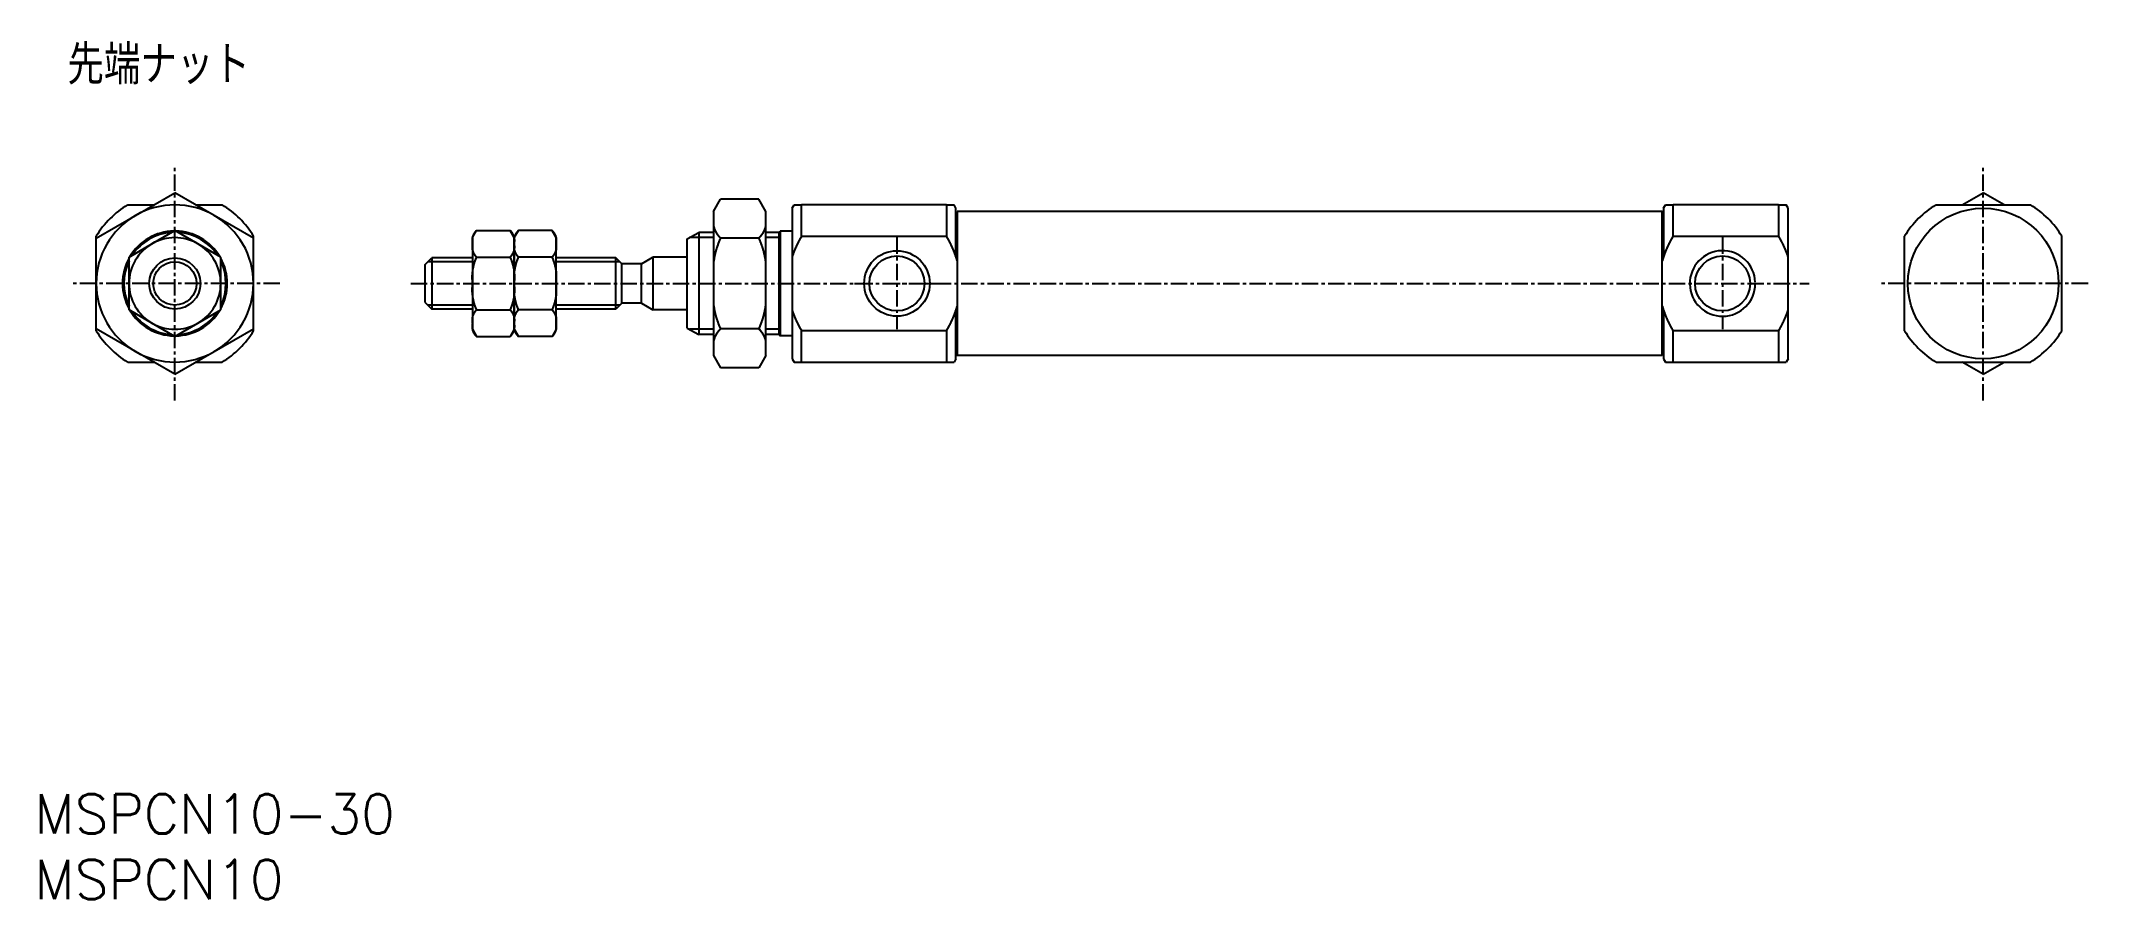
# Model space of a CAD drawing. Extents: x 69 to 225, y 65 to 130.
import ezdxf
from ezdxf.enums import TextEntityAlignment as Align

# ---------------------------------------------------------------- set-up
doc = ezdxf.new("R2010")
doc.units = 0
doc.linetypes.add('CENTER', pattern=[2, 1.25, -0.25, 0.25, -0.25])
doc.layers.get('0').update_dxf_attribs({"linetype": 'CONTINUOUS'})
doc.layers.add('CENTER', color=1, linetype='CENTER')
doc.styles.get("Standard").update_dxf_attribs({"font": 'txt.shx', "bigfont": 'extfont.shx'})

msp = doc.modelspace()

# ---------------------------------------------------------------- texts
at = {"color": 7, "linetype": 'CONTINUOUS'}
for s, p in [('MSPCN10-30', (68.43, 71.12)), ('MSPCN10', (68.43, 66.12))]:
    msp.add_text(s, height=3, dxfattribs=at).set_placement(p, align=Align.MIDDLE_LEFT)

# ---------------------------------------------------------------- blocks, each defined once
blk = doc.blocks.new('*U1')
at = {"color": 7, "linetype": 'CONTINUOUS', "width": 0.844085}
blk.add_text('先端ナット', height=3, dxfattribs=at).set_placement((70.96, 126.81))

# ---------------------------------------------------------------- linework, layer by layer
at = {"color": 7, "linetype": 'CONTINUOUS'}
for p, q in [((75.56, 117.61), (77.55, 117.61)), ((75.56, 117.61), (77.55, 117.61)), ((76.16, 116.8), (79.16, 118.54)), ((82.16, 116.8), (79.16, 118.54)), ((80.77, 117.61), (82.77, 117.61)), ((80.77, 117.61), (82.77, 117.61)), ((120.26, 117.11), (120.8, 118.04)), ((123.73, 118.04), (120.8, 118.04)), ((124.26, 117.11), (123.73, 118.04)), ((126.26, 117.36), (126.41, 117.61)), ((126.26, 117.36), (126.26, 105.86)), ((126.41, 117.61), (126.98, 117.61)), ((126.98, 115.21), (126.98, 117.61)), ((138.04, 117.61), (126.98, 117.61)), ((138.04, 117.61), (138.04, 115.21)), ((138.04, 117.61), (138.62, 117.61)), ((138.76, 117.36), (138.62, 117.61)), ((138.76, 113.65), (138.76, 117.36)), ((192.76, 117.36), (192.91, 117.61)), ((192.76, 117.36), (192.76, 113.65)), ((192.91, 117.61), (193.48, 117.61)), ((193.48, 115.21), (193.48, 117.61)), ((201.54, 117.61), (193.48, 117.61)), ((201.54, 117.61), (201.54, 115.21)), ((201.54, 117.61), (202.12, 117.61)), ((202.26, 117.36), (202.12, 117.61)), ((202.26, 105.86), (202.26, 117.36)), ((213.55, 117.61), (220.76, 117.61)), ((213.55, 117.61), (220.76, 117.61)), ((215.54, 117.61), (217.15, 118.53)), ((218.76, 117.61), (217.15, 118.53)), ((73.16, 115.07), (76.16, 116.8)), ((77.41, 114.64), (79.16, 115.65)), ((77.41, 114.64), (79.16, 115.65)), ((80.91, 114.64), (79.16, 115.65)), ((80.91, 114.64), (79.16, 115.65)), ((85.16, 115.07), (82.16, 116.8)), ((101.86, 115.11), (102.17, 115.65)), ((102.17, 115.65), (104.75, 115.65)), ((105.06, 115.11), (104.75, 115.65)), ((105.06, 115.11), (105.37, 115.65)), ((107.95, 115.65), (105.37, 115.65)), ((108.26, 115.11), (107.95, 115.65)), ((120.26, 117.11), (120.26, 111.61)), ((124.26, 111.61), (124.26, 117.11)), ((125.26, 115.51), (125.36, 115.61)), ((125.36, 115.61), (125.36, 107.61)), ((126.26, 115.61), (125.36, 115.61)), ((138.76, 117.01), (138.86, 117.11)), ((138.86, 117.11), (138.86, 106.11)), ((192.66, 117.11), (138.86, 117.11)), ((192.66, 106.11), (192.66, 117.11)), ((192.76, 117.01), (192.66, 117.11)), ((73.16, 108), (73.16, 115.21)), ((73.16, 108), (73.16, 115.21)), ((73.16, 111.61), (73.16, 115.07)), ((75.66, 113.63), (77.41, 114.64)), ((75.66, 113.63), (77.41, 114.64)), ((82.66, 113.63), (80.91, 114.64)), ((82.66, 113.63), (80.91, 114.64)), ((85.16, 108), (85.16, 115.21)), ((85.16, 108), (85.16, 115.21)), ((85.16, 111.61), (85.16, 115.07)), ((101.86, 115.11), (101.86, 114.64)), ((101.86, 114.64), (101.86, 111.61)), ((105.06, 114.64), (105.06, 115.11)), ((105.06, 115.11), (105.06, 114.64)), ((105.06, 111.61), (105.06, 114.64)), ((105.06, 114.64), (105.06, 111.61)), ((108.26, 114.64), (108.26, 115.11)), ((108.26, 111.61), (108.26, 114.64)), ((118.26, 115.01), (119.13, 115.51)), ((118.26, 108.21), (118.26, 115.01)), ((119.13, 115.51), (119.13, 107.71)), ((120.26, 115.51), (119.13, 115.51)), ((123.73, 115.07), (120.8, 115.07)), ((125.26, 115.51), (124.26, 115.51)), ((125.26, 107.71), (125.26, 115.51)), ((126.98, 115.21), (138.04, 115.21)), ((193.48, 115.21), (201.54, 115.21)), ((211.15, 108), (211.15, 115.21)), ((211.15, 108), (211.15, 115.21)), ((223.15, 108), (223.15, 115.21)), ((223.15, 108), (223.15, 115.21)), ((75.66, 111.61), (75.66, 113.63)), ((75.66, 111.61), (75.66, 113.63)), ((82.66, 111.61), (82.66, 113.63)), ((82.66, 111.61), (82.66, 113.63)), ((98.26, 113.06), (98.76, 113.56)), ((98.26, 110.16), (98.26, 113.06)), ((98.76, 113.56), (98.76, 109.66)), ((101.86, 113.56), (98.76, 113.56)), ((102.17, 113.63), (104.75, 113.63)), ((107.95, 113.63), (105.37, 113.63)), ((112.81, 113.56), (108.26, 113.56)), ((112.81, 109.66), (112.81, 113.56)), ((113.26, 113.11), (112.81, 113.56)), ((113.26, 110.11), (113.26, 113.11)), ((114.76, 113.11), (113.26, 113.11)), ((114.76, 113.11), (115.63, 113.61)), ((114.76, 110.11), (114.76, 113.11)), ((115.63, 113.61), (115.63, 109.61)), ((118.26, 113.61), (115.63, 113.61)), ((73.16, 108.14), (73.16, 111.61)), ((75.66, 109.59), (75.66, 111.61)), ((75.66, 109.59), (75.66, 111.61)), ((82.66, 109.59), (82.66, 111.61)), ((82.66, 109.59), (82.66, 111.61)), ((85.16, 108.14), (85.16, 111.61)), ((101.86, 111.61), (101.86, 108.58)), ((105.06, 108.58), (105.06, 111.61)), ((105.06, 111.61), (105.06, 108.58)), ((108.26, 108.58), (108.26, 111.61)), ((120.26, 111.61), (120.26, 106.11)), ((124.26, 106.11), (124.26, 111.61)), ((211.15, 108.14), (211.15, 111.61)), ((223.15, 108.14), (223.15, 111.61)), ((77.41, 108.58), (75.66, 109.59)), ((77.41, 108.58), (75.66, 109.59)), ((80.91, 108.58), (82.66, 109.59)), ((80.91, 108.58), (82.66, 109.59)), ((98.26, 110.16), (98.76, 109.66)), ((101.86, 109.66), (98.76, 109.66)), ((102.17, 109.59), (104.75, 109.59)), ((107.95, 109.59), (105.37, 109.59)), ((112.81, 109.66), (108.26, 109.66)), ((113.26, 110.11), (112.81, 109.66)), ((114.76, 110.11), (113.26, 110.11)), ((114.76, 110.11), (115.63, 109.61)), ((118.26, 109.61), (115.63, 109.61)), ((138.76, 105.86), (138.76, 109.57)), ((192.76, 109.57), (192.76, 105.86)), ((76.16, 106.41), (73.16, 108.14)), ((79.16, 107.57), (77.41, 108.58)), ((79.16, 107.57), (77.41, 108.58)), ((79.16, 107.57), (80.91, 108.58)), ((79.16, 107.57), (80.91, 108.58)), ((82.16, 106.41), (85.16, 108.14)), ((101.86, 108.58), (101.86, 108.11)), ((101.86, 108.11), (102.17, 107.57)), ((105.06, 108.11), (104.75, 107.57)), ((105.06, 108.11), (105.06, 108.58)), ((105.06, 108.58), (105.06, 108.11)), ((105.06, 108.11), (105.37, 107.57)), ((108.26, 108.11), (107.95, 107.57)), ((108.26, 108.11), (108.26, 108.58)), ((118.26, 108.21), (119.13, 107.71)), ((123.73, 108.14), (120.8, 108.14)), ((126.98, 105.61), (126.98, 108)), ((138.04, 108), (126.98, 108)), ((138.04, 108), (138.04, 105.61)), ((193.48, 105.61), (193.48, 108)), ((201.54, 108), (193.48, 108)), ((201.54, 108), (201.54, 105.61)), ((79.16, 104.68), (76.16, 106.41)), ((79.16, 104.68), (82.16, 106.41)), ((102.17, 107.57), (104.75, 107.57)), ((107.95, 107.57), (105.37, 107.57)), ((120.26, 107.71), (119.13, 107.71)), ((125.26, 107.71), (124.26, 107.71)), ((125.26, 107.71), (125.36, 107.61)), ((126.26, 107.61), (125.36, 107.61)), ((75.56, 105.61), (77.55, 105.61)), ((75.56, 105.61), (77.55, 105.61)), ((80.77, 105.61), (82.77, 105.61)), ((80.77, 105.61), (82.77, 105.61)), ((120.26, 106.11), (120.8, 105.18)), ((123.73, 105.18), (120.8, 105.18)), ((124.26, 106.11), (123.73, 105.18)), ((126.26, 105.86), (126.41, 105.61)), ((126.41, 105.61), (126.98, 105.61)), ((126.98, 105.61), (138.04, 105.61)), ((138.04, 105.61), (138.62, 105.61)), ((138.76, 105.86), (138.62, 105.61)), ((138.76, 106.21), (138.86, 106.11)), ((192.66, 106.11), (138.86, 106.11)), ((192.76, 106.21), (192.66, 106.11)), ((192.76, 105.86), (192.91, 105.61)), ((192.91, 105.61), (193.48, 105.61)), ((193.48, 105.61), (201.54, 105.61)), ((201.54, 105.61), (202.12, 105.61)), ((202.26, 105.86), (202.12, 105.61)), ((213.55, 105.61), (220.76, 105.61)), ((213.55, 105.61), (220.76, 105.61)), ((217.15, 104.68), (215.54, 105.61)), ((217.15, 104.68), (218.76, 105.61))]:
    msp.add_line(p, q, dxfattribs=at)
at = {"color": 3, "linetype": 'CONTINUOUS'}
for p, q in [((120.26, 115.11), (118.43, 115.11)), ((125.26, 115.11), (124.26, 115.11)), ((101.86, 113.26), (98.46, 113.26)), ((113.11, 113.26), (108.26, 113.26)), ((101.86, 109.96), (98.46, 109.96)), ((113.11, 109.96), (108.26, 109.96)), ((120.26, 108.11), (118.43, 108.11)), ((125.26, 108.11), (124.26, 108.11))]:
    msp.add_line(p, q, dxfattribs=at)
at = {"color": 3, "linetype": 'CENTER'}
for p, q in [((131.01, 111.61), (132.46, 111.61)), ((136.06, 111.61), (137.51, 111.61))]:
    msp.add_line(p, q, dxfattribs=at)
at = {"color": 7}
for points in [[(102.17, 115.65, 0), (102.17, 115.65, 0), (102.17, 115.64, 0), (102.17, 115.64, 0), (102.16, 115.64, 0), (102.16, 115.64, 0), (102.16, 115.63, 0), (102.16, 115.63, 0), (102.15, 115.63, 0), (102.15, 115.62, 0), (102.15, 115.62, 0), (102.14, 115.62, 0), (102.14, 115.62, 0), (102.14, 115.61, 0), (102.14, 115.61, 0), (102.14, 115.61, 0), (102.13, 115.61, 0), (102.13, 115.6, 0), (102.13, 115.6, 0), (102.12, 115.6, 0), (102.12, 115.59, 0), (102.12, 115.59, 0), (102.12, 115.59, 0), (102.11, 115.58, 0), (102.11, 115.58, 0), (102.11, 115.58, 0), (102.11, 115.58, 0), (102.1, 115.57, 0), (102.1, 115.57, 0), (102.1, 115.57, 0), (102.1, 115.56, 0), (102.09, 115.56, 0), (102.09, 115.56, 0), (102.09, 115.56, 0), (102.09, 115.55, 0), (102.08, 115.55, 0), (102.08, 115.55, 0), (102.08, 115.54, 0), (102.08, 115.54, 0), (102.08, 115.54, 0), (102.07, 115.53, 0), (102.07, 115.53, 0), (102.07, 115.53, 0), (102.06, 115.53, 0), (102.06, 115.52, 0), (102.06, 115.52, 0), (102.06, 115.52, 0), (102.06, 115.51, 0), (102.05, 115.51, 0), (102.05, 115.51, 0), (102.05, 115.5, 0), (102.05, 115.5, 0), (102.05, 115.5, 0), (102.04, 115.5, 0), (102.04, 115.49, 0), (102.04, 115.49, 0), (102.04, 115.48, 0), (102.03, 115.48, 0), (102.03, 115.48, 0), (102.03, 115.48, 0), (102.03, 115.47, 0), (102.03, 115.47, 0), (102.02, 115.47, 0), (102.02, 115.46, 0), (102.02, 115.46, 0), (102.02, 115.46, 0), (102.01, 115.45, 0), (102.01, 115.45, 0), (102.01, 115.45, 0), (102.01, 115.44, 0), (102, 115.44, 0), (102, 115.44, 0), (102, 115.43, 0), (102, 115.43, 0), (102, 115.43, 0), (102, 115.42, 0), (101.99, 115.42, 0), (101.99, 115.42, 0), (101.99, 115.41, 0), (101.99, 115.41, 0), (101.98, 115.41, 0), (101.98, 115.41, 0), (101.98, 115.4, 0), (101.98, 115.4, 0), (101.98, 115.39, 0), (101.97, 115.39, 0), (101.97, 115.39, 0), (101.97, 115.39, 0), (101.97, 115.38, 0), (101.97, 115.38, 0), (101.97, 115.38, 0), (101.96, 115.37, 0), (101.96, 115.37, 0), (101.96, 115.36, 0), (101.96, 115.36, 0), (101.96, 115.36, 0), (101.95, 115.35, 0), (101.95, 115.35, 0), (101.95, 115.35, 0), (101.95, 115.34, 0), (101.95, 115.34, 0), (101.95, 115.34, 0), (101.94, 115.33, 0), (101.94, 115.33, 0), (101.94, 115.33, 0), (101.94, 115.32, 0), (101.94, 115.32, 0), (101.94, 115.32, 0), (101.93, 115.31, 0), (101.93, 115.31, 0), (101.93, 115.31, 0), (101.93, 115.3, 0), (101.93, 115.3, 0), (101.93, 115.3, 0), (101.92, 115.29, 0), (101.92, 115.29, 0), (101.92, 115.28, 0), (101.92, 115.28, 0), (101.92, 115.28, 0), (101.92, 115.27, 0), (101.92, 115.27, 0), (101.91, 115.27, 0), (101.91, 115.26, 0), (101.91, 115.26, 0), (101.91, 115.26, 0), (101.91, 115.25, 0), (101.91, 115.25, 0), (101.91, 115.25, 0), (101.9, 115.24, 0), (101.9, 115.24, 0), (101.9, 115.23, 0), (101.9, 115.23, 0), (101.9, 115.23, 0), (101.9, 115.22, 0), (101.89, 115.22, 0), (101.89, 115.22, 0), (101.89, 115.21, 0), (101.89, 115.21, 0), (101.89, 115.21, 0), (101.89, 115.2, 0), (101.89, 115.2, 0), (101.89, 115.19, 0), (101.89, 115.19, 0), (101.88, 115.19, 0), (101.88, 115.18, 0), (101.88, 115.18, 0), (101.88, 115.18, 0), (101.88, 115.17, 0), (101.88, 115.17, 0), (101.88, 115.17, 0), (101.88, 115.16, 0), (101.88, 115.16, 0), (101.87, 115.16, 0), (101.87, 115.15, 0), (101.87, 115.15, 0), (101.87, 115.14, 0), (101.87, 115.14, 0), (101.87, 115.14, 0), (101.87, 115.13, 0), (101.87, 115.13, 0), (101.87, 115.12, 0), (101.86, 115.12, 0), (101.86, 115.12, 0), (101.86, 115.11, 0), (101.86, 115.11, 0), (101.86, 115.11, 0), (101.86, 115.1, 0), (101.86, 115.1, 0), (101.86, 115.09, 0), (101.86, 115.09, 0), (101.86, 115.09, 0), (101.86, 115.08, 0), (101.86, 115.08, 0), (101.86, 115.08, 0), (101.85, 115.07, 0), (101.85, 115.07, 0), (101.85, 115.06, 0), (101.85, 115.06, 0), (101.85, 115.06, 0), (101.85, 115.05, 0), (101.85, 115.05, 0), (101.85, 115.05, 0), (101.85, 115.04, 0), (101.85, 115.04, 0), (101.85, 115.03, 0), (101.85, 115.03, 0), (101.85, 115.03, 0), (101.85, 115.02, 0), (101.85, 115.02, 0), (101.84, 115.02, 0), (101.84, 115.01, 0), (101.84, 115.01, 0), (101.84, 115, 0), (101.84, 115, 0), (101.84, 115, 0), (101.84, 114.99, 0), (101.84, 114.99, 0), (101.84, 114.98, 0), (101.84, 114.98, 0), (101.84, 114.98, 0), (101.84, 114.97, 0), (101.84, 114.97, 0), (101.84, 114.97, 0), (101.84, 114.96, 0), (101.84, 114.96, 0), (101.84, 114.95, 0), (101.84, 114.95, 0), (101.84, 114.95, 0), (101.84, 114.94, 0), (101.84, 114.94, 0), (101.84, 114.94, 0), (101.84, 114.93, 0), (101.84, 114.93, 0), (101.84, 114.92, 0), (101.84, 114.92, 0), (101.84, 114.92, 0), (101.84, 114.91, 0), (101.84, 114.91, 0), (101.84, 114.9, 0), (101.84, 114.9, 0), (101.84, 114.9, 0), (101.84, 114.89, 0), (101.84, 114.89, 0), (101.84, 114.88, 0), (101.84, 114.88, 0), (101.84, 114.88, 0), (101.84, 114.87, 0), (101.84, 114.87, 0), (101.84, 114.86, 0), (101.84, 114.86, 0), (101.84, 114.86, 0), (101.84, 114.85, 0), (101.84, 114.85, 0), (101.84, 114.85, 0), (101.84, 114.84, 0), (101.84, 114.84, 0), (101.84, 114.83, 0), (101.84, 114.83, 0), (101.84, 114.83, 0), (101.84, 114.82, 0), (101.84, 114.82, 0), (101.84, 114.81, 0), (101.84, 114.81, 0), (101.84, 114.81, 0), (101.84, 114.8, 0), (101.84, 114.8, 0), (101.84, 114.8, 0), (101.84, 114.79, 0), (101.84, 114.79, 0), (101.84, 114.78, 0), (101.84, 114.78, 0), (101.84, 114.78, 0), (101.84, 114.77, 0), (101.84, 114.77, 0), (101.84, 114.77, 0), (101.84, 114.76, 0), (101.84, 114.76, 0), (101.84, 114.75, 0), (101.84, 114.75, 0), (101.84, 114.75, 0), (101.84, 114.74, 0), (101.85, 114.74, 0), (101.85, 114.73, 0), (101.85, 114.73, 0), (101.85, 114.73, 0), (101.85, 114.72, 0), (101.85, 114.72, 0), (101.85, 114.72, 0), (101.85, 114.71, 0), (101.85, 114.71, 0), (101.85, 114.7, 0), (101.85, 114.7, 0), (101.85, 114.7, 0), (101.85, 114.69, 0), (101.85, 114.69, 0), (101.85, 114.69, 0), (101.85, 114.68, 0), (101.86, 114.68, 0), (101.86, 114.67, 0), (101.86, 114.67, 0), (101.86, 114.67, 0), (101.86, 114.66, 0), (101.86, 114.66, 0), (101.86, 114.66, 0), (101.86, 114.65, 0), (101.86, 114.65, 0), (101.86, 114.64, 0), (101.86, 114.64, 0)], [(105.06, 114.64, 0), (105.06, 114.64, 0), (105.06, 114.65, 0), (105.06, 114.65, 0), (105.06, 114.66, 0), (105.06, 114.66, 0), (105.07, 114.66, 0), (105.07, 114.67, 0), (105.07, 114.67, 0), (105.07, 114.67, 0), (105.07, 114.68, 0), (105.07, 114.68, 0), (105.07, 114.69, 0), (105.07, 114.69, 0), (105.07, 114.69, 0), (105.07, 114.7, 0), (105.07, 114.7, 0), (105.07, 114.7, 0), (105.07, 114.71, 0), (105.07, 114.71, 0), (105.08, 114.72, 0), (105.08, 114.72, 0), (105.08, 114.72, 0), (105.08, 114.73, 0), (105.08, 114.73, 0), (105.08, 114.73, 0), (105.08, 114.74, 0), (105.08, 114.74, 0), (105.08, 114.75, 0), (105.08, 114.75, 0), (105.08, 114.75, 0), (105.08, 114.76, 0), (105.08, 114.76, 0), (105.08, 114.77, 0), (105.08, 114.77, 0), (105.08, 114.77, 0), (105.08, 114.78, 0), (105.08, 114.78, 0), (105.08, 114.78, 0), (105.08, 114.79, 0), (105.08, 114.79, 0), (105.08, 114.8, 0), (105.08, 114.8, 0), (105.08, 114.8, 0), (105.08, 114.81, 0), (105.08, 114.81, 0), (105.08, 114.81, 0), (105.08, 114.82, 0), (105.08, 114.82, 0), (105.08, 114.83, 0), (105.09, 114.83, 0), (105.09, 114.83, 0), (105.09, 114.84, 0), (105.09, 114.84, 0), (105.09, 114.85, 0), (105.09, 114.85, 0), (105.09, 114.85, 0), (105.09, 114.86, 0), (105.09, 114.86, 0), (105.09, 114.86, 0), (105.09, 114.87, 0), (105.09, 114.87, 0), (105.09, 114.88, 0), (105.09, 114.88, 0), (105.09, 114.88, 0), (105.09, 114.89, 0), (105.09, 114.89, 0), (105.09, 114.9, 0), (105.09, 114.9, 0), (105.09, 114.9, 0), (105.09, 114.91, 0), (105.09, 114.91, 0), (105.09, 114.92, 0), (105.09, 114.92, 0), (105.09, 114.92, 0), (105.09, 114.93, 0), (105.09, 114.93, 0), (105.09, 114.94, 0), (105.08, 114.94, 0), (105.08, 114.94, 0), (105.08, 114.95, 0), (105.08, 114.95, 0), (105.08, 114.95, 0), (105.08, 114.96, 0), (105.08, 114.96, 0), (105.08, 114.97, 0), (105.08, 114.97, 0), (105.08, 114.97, 0), (105.08, 114.98, 0), (105.08, 114.98, 0), (105.08, 114.98, 0), (105.08, 114.99, 0), (105.08, 114.99, 0), (105.08, 115, 0), (105.08, 115, 0), (105.08, 115, 0), (105.08, 115.01, 0), (105.08, 115.01, 0), (105.08, 115.02, 0), (105.08, 115.02, 0), (105.08, 115.02, 0), (105.08, 115.03, 0), (105.08, 115.03, 0), (105.08, 115.03, 0), (105.08, 115.04, 0), (105.08, 115.04, 0), (105.07, 115.05, 0), (105.07, 115.05, 0), (105.07, 115.05, 0), (105.07, 115.06, 0), (105.07, 115.06, 0), (105.07, 115.06, 0), (105.07, 115.07, 0), (105.07, 115.07, 0), (105.07, 115.08, 0), (105.07, 115.08, 0), (105.07, 115.08, 0), (105.07, 115.09, 0), (105.07, 115.09, 0), (105.06, 115.09, 0), (105.06, 115.1, 0), (105.06, 115.1, 0), (105.06, 115.11, 0), (105.06, 115.11, 0), (105.06, 115.11, 0), (105.06, 115.12, 0), (105.06, 115.12, 0), (105.06, 115.12, 0), (105.06, 115.13, 0), (105.06, 115.13, 0), (105.06, 115.14, 0), (105.05, 115.14, 0), (105.05, 115.14, 0), (105.05, 115.15, 0), (105.05, 115.15, 0), (105.05, 115.16, 0), (105.05, 115.16, 0), (105.05, 115.16, 0), (105.05, 115.17, 0), (105.05, 115.17, 0), (105.04, 115.17, 0), (105.04, 115.18, 0), (105.04, 115.18, 0), (105.04, 115.18, 0), (105.04, 115.19, 0), (105.04, 115.19, 0), (105.04, 115.19, 0), (105.04, 115.2, 0), (105.03, 115.2, 0), (105.03, 115.21, 0), (105.03, 115.21, 0), (105.03, 115.21, 0), (105.03, 115.22, 0), (105.03, 115.22, 0), (105.03, 115.22, 0), (105.03, 115.23, 0), (105.02, 115.23, 0), (105.02, 115.23, 0), (105.02, 115.24, 0), (105.02, 115.24, 0), (105.02, 115.25, 0), (105.02, 115.25, 0), (105.02, 115.25, 0), (105.02, 115.26, 0), (105.01, 115.26, 0), (105.01, 115.26, 0), (105.01, 115.27, 0), (105.01, 115.27, 0), (105.01, 115.27, 0), (105.01, 115.28, 0), (105, 115.28, 0), (105, 115.28, 0), (105, 115.29, 0), (105, 115.29, 0), (105, 115.3, 0), (105, 115.3, 0), (105, 115.3, 0), (104.99, 115.31, 0), (104.99, 115.31, 0), (104.99, 115.31, 0), (104.99, 115.32, 0), (104.99, 115.32, 0), (104.98, 115.32, 0), (104.98, 115.33, 0), (104.98, 115.33, 0), (104.98, 115.33, 0), (104.98, 115.34, 0), (104.98, 115.34, 0), (104.97, 115.34, 0), (104.97, 115.35, 0), (104.97, 115.35, 0), (104.97, 115.35, 0), (104.97, 115.36, 0), (104.97, 115.36, 0), (104.96, 115.36, 0), (104.96, 115.37, 0), (104.96, 115.37, 0), (104.96, 115.38, 0), (104.96, 115.38, 0), (104.95, 115.38, 0), (104.95, 115.39, 0), (104.95, 115.39, 0), (104.95, 115.39, 0), (104.95, 115.39, 0), (104.94, 115.4, 0), (104.94, 115.4, 0), (104.94, 115.41, 0), (104.94, 115.41, 0), (104.94, 115.41, 0), (104.94, 115.41, 0), (104.93, 115.42, 0), (104.93, 115.42, 0), (104.93, 115.42, 0), (104.93, 115.43, 0), (104.92, 115.43, 0), (104.92, 115.43, 0), (104.92, 115.44, 0), (104.92, 115.44, 0), (104.92, 115.44, 0), (104.91, 115.45, 0), (104.91, 115.45, 0), (104.91, 115.45, 0), (104.91, 115.46, 0), (104.91, 115.46, 0), (104.9, 115.46, 0), (104.9, 115.47, 0), (104.9, 115.47, 0), (104.9, 115.47, 0), (104.89, 115.48, 0), (104.89, 115.48, 0), (104.89, 115.48, 0), (104.89, 115.48, 0), (104.89, 115.49, 0), (104.88, 115.49, 0), (104.88, 115.5, 0), (104.88, 115.5, 0), (104.88, 115.5, 0), (104.87, 115.5, 0), (104.87, 115.51, 0), (104.87, 115.51, 0), (104.87, 115.51, 0), (104.86, 115.52, 0), (104.86, 115.52, 0), (104.86, 115.52, 0), (104.86, 115.53, 0), (104.86, 115.53, 0), (104.85, 115.53, 0), (104.85, 115.53, 0), (104.85, 115.54, 0), (104.85, 115.54, 0), (104.84, 115.54, 0), (104.84, 115.55, 0), (104.84, 115.55, 0), (104.84, 115.55, 0), (104.83, 115.56, 0), (104.83, 115.56, 0), (104.83, 115.56, 0), (104.83, 115.56, 0), (104.82, 115.57, 0), (104.82, 115.57, 0), (104.82, 115.57, 0), (104.82, 115.58, 0), (104.81, 115.58, 0), (104.81, 115.58, 0), (104.81, 115.58, 0), (104.81, 115.59, 0), (104.8, 115.59, 0), (104.8, 115.59, 0), (104.8, 115.6, 0), (104.8, 115.6, 0), (104.79, 115.6, 0), (104.79, 115.61, 0), (104.79, 115.61, 0), (104.79, 115.61, 0), (104.78, 115.61, 0), (104.78, 115.62, 0), (104.78, 115.62, 0), (104.78, 115.62, 0), (104.77, 115.62, 0), (104.77, 115.63, 0), (104.77, 115.63, 0), (104.77, 115.63, 0), (104.76, 115.64, 0), (104.76, 115.64, 0), (104.76, 115.64, 0), (104.75, 115.64, 0), (104.75, 115.65, 0), (104.75, 115.65, 0)], [(105.37, 115.65, 0), (105.37, 115.65, 0), (105.37, 115.64, 0), (105.37, 115.64, 0), (105.36, 115.64, 0), (105.36, 115.64, 0), (105.36, 115.63, 0), (105.36, 115.63, 0), (105.35, 115.63, 0), (105.35, 115.62, 0), (105.35, 115.62, 0), (105.34, 115.62, 0), (105.34, 115.62, 0), (105.34, 115.61, 0), (105.34, 115.61, 0), (105.33, 115.61, 0), (105.33, 115.61, 0), (105.33, 115.6, 0), (105.33, 115.6, 0), (105.32, 115.6, 0), (105.32, 115.59, 0), (105.32, 115.59, 0), (105.32, 115.59, 0), (105.31, 115.58, 0), (105.31, 115.58, 0), (105.31, 115.58, 0), (105.31, 115.58, 0), (105.3, 115.57, 0), (105.3, 115.57, 0), (105.3, 115.57, 0), (105.3, 115.56, 0), (105.29, 115.56, 0), (105.29, 115.56, 0), (105.29, 115.56, 0), (105.29, 115.55, 0), (105.28, 115.55, 0), (105.28, 115.55, 0), (105.28, 115.54, 0), (105.28, 115.54, 0), (105.28, 115.54, 0), (105.27, 115.53, 0), (105.27, 115.53, 0), (105.27, 115.53, 0), (105.27, 115.53, 0), (105.26, 115.52, 0), (105.26, 115.52, 0), (105.26, 115.52, 0), (105.26, 115.51, 0), (105.25, 115.51, 0), (105.25, 115.51, 0), (105.25, 115.5, 0), (105.25, 115.5, 0), (105.25, 115.5, 0), (105.24, 115.5, 0), (105.24, 115.49, 0), (105.24, 115.49, 0), (105.24, 115.48, 0), (105.23, 115.48, 0), (105.23, 115.48, 0), (105.23, 115.48, 0), (105.23, 115.47, 0), (105.22, 115.47, 0), (105.22, 115.47, 0), (105.22, 115.46, 0), (105.22, 115.46, 0), (105.22, 115.46, 0), (105.21, 115.45, 0), (105.21, 115.45, 0), (105.21, 115.45, 0), (105.21, 115.44, 0), (105.2, 115.44, 0), (105.2, 115.44, 0), (105.2, 115.43, 0), (105.2, 115.43, 0), (105.2, 115.43, 0), (105.19, 115.42, 0), (105.19, 115.42, 0), (105.19, 115.42, 0), (105.19, 115.41, 0), (105.19, 115.41, 0), (105.19, 115.41, 0), (105.18, 115.41, 0), (105.18, 115.4, 0), (105.18, 115.4, 0), (105.18, 115.39, 0), (105.17, 115.39, 0), (105.17, 115.39, 0), (105.17, 115.39, 0), (105.17, 115.38, 0), (105.17, 115.38, 0), (105.17, 115.38, 0), (105.16, 115.37, 0), (105.16, 115.37, 0), (105.16, 115.36, 0), (105.16, 115.36, 0), (105.16, 115.36, 0), (105.16, 115.35, 0), (105.15, 115.35, 0), (105.15, 115.35, 0), (105.15, 115.34, 0), (105.15, 115.34, 0), (105.15, 115.34, 0), (105.14, 115.33, 0), (105.14, 115.33, 0), (105.14, 115.33, 0), (105.14, 115.32, 0), (105.14, 115.32, 0), (105.14, 115.32, 0), (105.13, 115.31, 0), (105.13, 115.31, 0), (105.13, 115.31, 0), (105.13, 115.3, 0), (105.13, 115.3, 0), (105.13, 115.3, 0), (105.12, 115.29, 0), (105.12, 115.29, 0), (105.12, 115.28, 0), (105.12, 115.28, 0), (105.12, 115.28, 0), (105.12, 115.27, 0), (105.11, 115.27, 0), (105.11, 115.27, 0), (105.11, 115.26, 0), (105.11, 115.26, 0), (105.11, 115.26, 0), (105.11, 115.25, 0), (105.11, 115.25, 0), (105.11, 115.25, 0), (105.1, 115.24, 0), (105.1, 115.24, 0), (105.1, 115.23, 0), (105.1, 115.23, 0), (105.1, 115.23, 0), (105.1, 115.22, 0), (105.09, 115.22, 0), (105.09, 115.22, 0), (105.09, 115.21, 0), (105.09, 115.21, 0), (105.09, 115.21, 0), (105.09, 115.2, 0), (105.09, 115.2, 0), (105.09, 115.19, 0), (105.08, 115.19, 0), (105.08, 115.19, 0), (105.08, 115.18, 0), (105.08, 115.18, 0), (105.08, 115.18, 0), (105.08, 115.17, 0), (105.08, 115.17, 0), (105.08, 115.17, 0), (105.08, 115.16, 0), (105.08, 115.16, 0), (105.07, 115.16, 0), (105.07, 115.15, 0), (105.07, 115.15, 0), (105.07, 115.14, 0), (105.07, 115.14, 0), (105.07, 115.14, 0), (105.07, 115.13, 0), (105.07, 115.13, 0), (105.07, 115.12, 0), (105.06, 115.12, 0), (105.06, 115.12, 0), (105.06, 115.11, 0), (105.06, 115.11, 0), (105.06, 115.11, 0), (105.06, 115.1, 0), (105.06, 115.1, 0), (105.06, 115.09, 0), (105.06, 115.09, 0), (105.06, 115.09, 0), (105.06, 115.08, 0), (105.06, 115.08, 0), (105.06, 115.08, 0), (105.05, 115.07, 0), (105.05, 115.07, 0), (105.05, 115.06, 0), (105.05, 115.06, 0), (105.05, 115.06, 0), (105.05, 115.05, 0), (105.05, 115.05, 0), (105.05, 115.05, 0), (105.05, 115.04, 0), (105.05, 115.04, 0), (105.05, 115.03, 0), (105.05, 115.03, 0), (105.05, 115.03, 0), (105.05, 115.02, 0), (105.05, 115.02, 0), (105.05, 115.02, 0), (105.05, 115.01, 0), (105.04, 115.01, 0), (105.04, 115, 0), (105.04, 115, 0), (105.04, 115, 0), (105.04, 114.99, 0), (105.04, 114.99, 0), (105.04, 114.98, 0), (105.04, 114.98, 0), (105.04, 114.98, 0), (105.04, 114.97, 0), (105.04, 114.97, 0), (105.04, 114.97, 0), (105.04, 114.96, 0), (105.04, 114.96, 0), (105.04, 114.95, 0), (105.04, 114.95, 0), (105.04, 114.95, 0), (105.04, 114.94, 0), (105.04, 114.94, 0), (105.04, 114.94, 0), (105.04, 114.93, 0), (105.04, 114.93, 0), (105.04, 114.92, 0), (105.04, 114.92, 0), (105.04, 114.92, 0), (105.04, 114.91, 0), (105.04, 114.91, 0), (105.04, 114.9, 0), (105.04, 114.9, 0), (105.04, 114.9, 0), (105.04, 114.89, 0), (105.04, 114.89, 0), (105.04, 114.88, 0), (105.04, 114.88, 0), (105.04, 114.88, 0), (105.04, 114.87, 0), (105.04, 114.87, 0), (105.04, 114.86, 0), (105.04, 114.86, 0), (105.04, 114.86, 0), (105.04, 114.85, 0), (105.04, 114.85, 0), (105.04, 114.85, 0), (105.04, 114.84, 0), (105.04, 114.84, 0), (105.04, 114.83, 0), (105.04, 114.83, 0), (105.04, 114.83, 0), (105.04, 114.82, 0), (105.04, 114.82, 0), (105.04, 114.81, 0), (105.04, 114.81, 0), (105.04, 114.81, 0), (105.04, 114.8, 0), (105.04, 114.8, 0), (105.04, 114.8, 0), (105.04, 114.79, 0), (105.04, 114.79, 0), (105.04, 114.78, 0), (105.04, 114.78, 0), (105.04, 114.78, 0), (105.04, 114.77, 0), (105.04, 114.77, 0), (105.04, 114.77, 0), (105.04, 114.76, 0), (105.04, 114.76, 0), (105.04, 114.75, 0), (105.04, 114.75, 0), (105.05, 114.75, 0), (105.05, 114.74, 0), (105.05, 114.74, 0), (105.05, 114.73, 0), (105.05, 114.73, 0), (105.05, 114.73, 0), (105.05, 114.72, 0), (105.05, 114.72, 0), (105.05, 114.72, 0), (105.05, 114.71, 0), (105.05, 114.71, 0), (105.05, 114.7, 0), (105.05, 114.7, 0), (105.05, 114.7, 0), (105.05, 114.69, 0), (105.05, 114.69, 0), (105.05, 114.69, 0), (105.05, 114.68, 0), (105.06, 114.68, 0), (105.06, 114.67, 0), (105.06, 114.67, 0), (105.06, 114.67, 0), (105.06, 114.66, 0), (105.06, 114.66, 0), (105.06, 114.66, 0), (105.06, 114.65, 0), (105.06, 114.65, 0), (105.06, 114.64, 0), (105.06, 114.64, 0)], [(108.26, 114.64, 0), (108.26, 114.64, 0), (108.26, 114.65, 0), (108.26, 114.65, 0), (108.27, 114.66, 0), (108.27, 114.66, 0), (108.27, 114.66, 0), (108.27, 114.67, 0), (108.27, 114.67, 0), (108.27, 114.67, 0), (108.27, 114.68, 0), (108.27, 114.68, 0), (108.27, 114.69, 0), (108.27, 114.69, 0), (108.27, 114.69, 0), (108.27, 114.7, 0), (108.27, 114.7, 0), (108.27, 114.7, 0), (108.27, 114.71, 0), (108.27, 114.71, 0), (108.28, 114.72, 0), (108.28, 114.72, 0), (108.28, 114.72, 0), (108.28, 114.73, 0), (108.28, 114.73, 0), (108.28, 114.73, 0), (108.28, 114.74, 0), (108.28, 114.74, 0), (108.28, 114.75, 0), (108.28, 114.75, 0), (108.28, 114.75, 0), (108.28, 114.76, 0), (108.28, 114.76, 0), (108.28, 114.77, 0), (108.28, 114.77, 0), (108.28, 114.77, 0), (108.28, 114.78, 0), (108.28, 114.78, 0), (108.28, 114.78, 0), (108.28, 114.79, 0), (108.28, 114.79, 0), (108.28, 114.8, 0), (108.28, 114.8, 0), (108.28, 114.8, 0), (108.28, 114.81, 0), (108.28, 114.81, 0), (108.28, 114.81, 0), (108.28, 114.82, 0), (108.28, 114.82, 0), (108.28, 114.83, 0), (108.29, 114.83, 0), (108.29, 114.83, 0), (108.29, 114.84, 0), (108.29, 114.84, 0), (108.29, 114.85, 0), (108.29, 114.85, 0), (108.29, 114.85, 0), (108.29, 114.86, 0), (108.29, 114.86, 0), (108.29, 114.86, 0), (108.29, 114.87, 0), (108.29, 114.87, 0), (108.29, 114.88, 0), (108.29, 114.88, 0), (108.29, 114.88, 0), (108.29, 114.89, 0), (108.29, 114.89, 0), (108.29, 114.9, 0), (108.29, 114.9, 0), (108.29, 114.9, 0), (108.29, 114.91, 0), (108.29, 114.91, 0), (108.29, 114.92, 0), (108.29, 114.92, 0), (108.29, 114.92, 0), (108.29, 114.93, 0), (108.29, 114.93, 0), (108.29, 114.94, 0), (108.28, 114.94, 0), (108.28, 114.94, 0), (108.28, 114.95, 0), (108.28, 114.95, 0), (108.28, 114.95, 0), (108.28, 114.96, 0), (108.28, 114.96, 0), (108.28, 114.97, 0), (108.28, 114.97, 0), (108.28, 114.97, 0), (108.28, 114.98, 0), (108.28, 114.98, 0), (108.28, 114.98, 0), (108.28, 114.99, 0), (108.28, 114.99, 0), (108.28, 115, 0), (108.28, 115, 0), (108.28, 115, 0), (108.28, 115.01, 0), (108.28, 115.01, 0), (108.28, 115.02, 0), (108.28, 115.02, 0), (108.28, 115.02, 0), (108.28, 115.03, 0), (108.28, 115.03, 0), (108.28, 115.03, 0), (108.28, 115.04, 0), (108.28, 115.04, 0), (108.27, 115.05, 0), (108.27, 115.05, 0), (108.27, 115.05, 0), (108.27, 115.06, 0), (108.27, 115.06, 0), (108.27, 115.06, 0), (108.27, 115.07, 0), (108.27, 115.07, 0), (108.27, 115.08, 0), (108.27, 115.08, 0), (108.27, 115.08, 0), (108.27, 115.09, 0), (108.27, 115.09, 0), (108.27, 115.09, 0), (108.26, 115.1, 0), (108.26, 115.1, 0), (108.26, 115.11, 0), (108.26, 115.11, 0), (108.26, 115.11, 0), (108.26, 115.12, 0), (108.26, 115.12, 0), (108.26, 115.12, 0), (108.26, 115.13, 0), (108.26, 115.13, 0), (108.25, 115.14, 0), (108.25, 115.14, 0), (108.25, 115.14, 0), (108.25, 115.15, 0), (108.25, 115.15, 0), (108.25, 115.16, 0), (108.25, 115.16, 0), (108.25, 115.16, 0), (108.25, 115.17, 0), (108.25, 115.17, 0), (108.24, 115.17, 0), (108.24, 115.18, 0), (108.24, 115.18, 0), (108.24, 115.18, 0), (108.24, 115.19, 0), (108.24, 115.19, 0), (108.24, 115.19, 0), (108.24, 115.2, 0), (108.23, 115.2, 0), (108.23, 115.21, 0), (108.23, 115.21, 0), (108.23, 115.21, 0), (108.23, 115.22, 0), (108.23, 115.22, 0), (108.23, 115.22, 0), (108.23, 115.23, 0), (108.22, 115.23, 0), (108.22, 115.23, 0), (108.22, 115.24, 0), (108.22, 115.24, 0), (108.22, 115.25, 0), (108.22, 115.25, 0), (108.22, 115.25, 0), (108.22, 115.26, 0), (108.21, 115.26, 0), (108.21, 115.26, 0), (108.21, 115.27, 0), (108.21, 115.27, 0), (108.21, 115.27, 0), (108.21, 115.28, 0), (108.2, 115.28, 0), (108.2, 115.28, 0), (108.2, 115.29, 0), (108.2, 115.29, 0), (108.2, 115.3, 0), (108.2, 115.3, 0), (108.19, 115.3, 0), (108.19, 115.31, 0), (108.19, 115.31, 0), (108.19, 115.31, 0), (108.19, 115.32, 0), (108.19, 115.32, 0), (108.19, 115.32, 0), (108.18, 115.33, 0), (108.18, 115.33, 0), (108.18, 115.33, 0), (108.18, 115.34, 0), (108.18, 115.34, 0), (108.17, 115.34, 0), (108.17, 115.35, 0), (108.17, 115.35, 0), (108.17, 115.35, 0), (108.17, 115.36, 0), (108.17, 115.36, 0), (108.16, 115.36, 0), (108.16, 115.37, 0), (108.16, 115.37, 0), (108.16, 115.38, 0), (108.16, 115.38, 0), (108.15, 115.38, 0), (108.15, 115.39, 0), (108.15, 115.39, 0), (108.15, 115.39, 0), (108.15, 115.39, 0), (108.14, 115.4, 0), (108.14, 115.4, 0), (108.14, 115.41, 0), (108.14, 115.41, 0), (108.14, 115.41, 0), (108.14, 115.41, 0), (108.13, 115.42, 0), (108.13, 115.42, 0), (108.13, 115.42, 0), (108.13, 115.43, 0), (108.12, 115.43, 0), (108.12, 115.43, 0), (108.12, 115.44, 0), (108.12, 115.44, 0), (108.12, 115.44, 0), (108.11, 115.45, 0), (108.11, 115.45, 0), (108.11, 115.45, 0), (108.11, 115.46, 0), (108.11, 115.46, 0), (108.1, 115.46, 0), (108.1, 115.47, 0), (108.1, 115.47, 0), (108.1, 115.47, 0), (108.09, 115.48, 0), (108.09, 115.48, 0), (108.09, 115.48, 0), (108.09, 115.48, 0), (108.09, 115.49, 0), (108.08, 115.49, 0), (108.08, 115.5, 0), (108.08, 115.5, 0), (108.08, 115.5, 0), (108.07, 115.5, 0), (108.07, 115.51, 0), (108.07, 115.51, 0), (108.07, 115.51, 0), (108.06, 115.52, 0), (108.06, 115.52, 0), (108.06, 115.52, 0), (108.06, 115.53, 0), (108.06, 115.53, 0), (108.05, 115.53, 0), (108.05, 115.53, 0), (108.05, 115.54, 0), (108.05, 115.54, 0), (108.04, 115.54, 0), (108.04, 115.55, 0), (108.04, 115.55, 0), (108.04, 115.55, 0), (108.03, 115.56, 0), (108.03, 115.56, 0), (108.03, 115.56, 0), (108.03, 115.56, 0), (108.02, 115.57, 0), (108.02, 115.57, 0), (108.02, 115.57, 0), (108.02, 115.58, 0), (108.02, 115.58, 0), (108.01, 115.58, 0), (108.01, 115.58, 0), (108.01, 115.59, 0), (108, 115.59, 0), (108, 115.59, 0), (108, 115.6, 0), (108, 115.6, 0), (107.99, 115.6, 0), (107.99, 115.61, 0), (107.99, 115.61, 0), (107.99, 115.61, 0), (107.98, 115.61, 0), (107.98, 115.62, 0), (107.98, 115.62, 0), (107.98, 115.62, 0), (107.97, 115.62, 0), (107.97, 115.63, 0), (107.97, 115.63, 0), (107.97, 115.63, 0), (107.96, 115.64, 0), (107.96, 115.64, 0), (107.96, 115.64, 0), (107.95, 115.64, 0), (107.95, 115.65, 0), (107.95, 115.65, 0)], [(120.26, 116, 0), (120.26, 116, 0), (120.26, 115.99, 0), (120.26, 115.99, 0), (120.27, 115.99, 0), (120.27, 115.98, 0), (120.27, 115.98, 0), (120.27, 115.97, 0), (120.27, 115.97, 0), (120.27, 115.97, 0), (120.27, 115.96, 0), (120.27, 115.96, 0), (120.27, 115.96, 0), (120.27, 115.95, 0), (120.28, 115.95, 0), (120.28, 115.95, 0), (120.28, 115.94, 0), (120.28, 115.94, 0), (120.28, 115.94, 0), (120.28, 115.93, 0), (120.28, 115.93, 0), (120.28, 115.92, 0), (120.28, 115.92, 0), (120.28, 115.92, 0), (120.28, 115.91, 0), (120.29, 115.91, 0), (120.29, 115.91, 0), (120.29, 115.9, 0), (120.29, 115.9, 0), (120.29, 115.89, 0), (120.29, 115.89, 0), (120.29, 115.89, 0), (120.29, 115.88, 0), (120.3, 115.88, 0), (120.3, 115.88, 0), (120.3, 115.87, 0), (120.3, 115.87, 0), (120.3, 115.87, 0), (120.3, 115.86, 0), (120.3, 115.86, 0), (120.3, 115.86, 0), (120.3, 115.85, 0), (120.31, 115.85, 0), (120.31, 115.84, 0), (120.31, 115.84, 0), (120.31, 115.84, 0), (120.31, 115.83, 0), (120.31, 115.83, 0), (120.31, 115.83, 0), (120.31, 115.82, 0), (120.31, 115.82, 0), (120.32, 115.82, 0), (120.32, 115.81, 0), (120.32, 115.81, 0), (120.32, 115.81, 0), (120.32, 115.8, 0), (120.32, 115.8, 0), (120.32, 115.8, 0), (120.33, 115.79, 0), (120.33, 115.79, 0), (120.33, 115.78, 0), (120.33, 115.78, 0), (120.33, 115.78, 0), (120.33, 115.77, 0), (120.33, 115.77, 0), (120.33, 115.77, 0), (120.34, 115.76, 0), (120.34, 115.76, 0), (120.34, 115.76, 0), (120.34, 115.75, 0), (120.34, 115.75, 0), (120.34, 115.75, 0), (120.34, 115.74, 0), (120.35, 115.74, 0), (120.35, 115.73, 0), (120.35, 115.73, 0), (120.35, 115.73, 0), (120.35, 115.72, 0), (120.35, 115.72, 0), (120.36, 115.72, 0), (120.36, 115.71, 0), (120.36, 115.71, 0), (120.36, 115.71, 0), (120.36, 115.7, 0), (120.36, 115.7, 0), (120.36, 115.7, 0), (120.37, 115.69, 0), (120.37, 115.69, 0), (120.37, 115.69, 0), (120.37, 115.68, 0), (120.37, 115.68, 0), (120.37, 115.68, 0), (120.38, 115.67, 0), (120.38, 115.67, 0), (120.38, 115.67, 0), (120.38, 115.66, 0), (120.38, 115.66, 0), (120.38, 115.66, 0), (120.39, 115.65, 0), (120.39, 115.65, 0), (120.39, 115.64, 0), (120.39, 115.64, 0), (120.39, 115.64, 0), (120.39, 115.64, 0), (120.39, 115.63, 0), (120.4, 115.63, 0), (120.4, 115.62, 0), (120.4, 115.62, 0), (120.4, 115.62, 0), (120.4, 115.61, 0), (120.41, 115.61, 0), (120.41, 115.61, 0), (120.41, 115.6, 0), (120.41, 115.6, 0), (120.41, 115.6, 0), (120.41, 115.59, 0), (120.42, 115.59, 0), (120.42, 115.59, 0), (120.42, 115.58, 0), (120.42, 115.58, 0), (120.42, 115.58, 0), (120.42, 115.57, 0), (120.43, 115.57, 0), (120.43, 115.57, 0), (120.43, 115.56, 0), (120.43, 115.56, 0), (120.43, 115.56, 0), (120.44, 115.55, 0), (120.44, 115.55, 0), (120.44, 115.55, 0), (120.44, 115.54, 0), (120.44, 115.54, 0), (120.44, 115.54, 0), (120.45, 115.53, 0), (120.45, 115.53, 0), (120.45, 115.53, 0), (120.45, 115.53, 0), (120.45, 115.52, 0), (120.45, 115.52, 0), (120.46, 115.52, 0), (120.46, 115.51, 0), (120.46, 115.51, 0), (120.46, 115.5, 0), (120.47, 115.5, 0), (120.47, 115.5, 0), (120.47, 115.5, 0), (120.47, 115.49, 0), (120.47, 115.49, 0), (120.47, 115.48, 0), (120.48, 115.48, 0), (120.48, 115.48, 0), (120.48, 115.48, 0), (120.48, 115.47, 0), (120.48, 115.47, 0), (120.49, 115.47, 0), (120.49, 115.46, 0), (120.49, 115.46, 0), (120.49, 115.46, 0), (120.49, 115.45, 0), (120.5, 115.45, 0), (120.5, 115.45, 0), (120.5, 115.44, 0), (120.5, 115.44, 0), (120.5, 115.44, 0), (120.51, 115.43, 0), (120.51, 115.43, 0), (120.51, 115.43, 0), (120.51, 115.42, 0), (120.52, 115.42, 0), (120.52, 115.42, 0), (120.52, 115.42, 0), (120.52, 115.41, 0), (120.52, 115.41, 0), (120.53, 115.41, 0), (120.53, 115.4, 0), (120.53, 115.4, 0), (120.53, 115.4, 0), (120.53, 115.39, 0), (120.53, 115.39, 0), (120.54, 115.39, 0), (120.54, 115.38, 0), (120.54, 115.38, 0), (120.54, 115.38, 0), (120.55, 115.37, 0), (120.55, 115.37, 0), (120.55, 115.37, 0), (120.55, 115.36, 0), (120.56, 115.36, 0), (120.56, 115.36, 0), (120.56, 115.36, 0), (120.56, 115.35, 0), (120.56, 115.35, 0), (120.57, 115.35, 0), (120.57, 115.34, 0), (120.57, 115.34, 0), (120.57, 115.34, 0), (120.58, 115.33, 0), (120.58, 115.33, 0), (120.58, 115.33, 0), (120.58, 115.33, 0), (120.58, 115.32, 0), (120.59, 115.32, 0), (120.59, 115.32, 0), (120.59, 115.31, 0), (120.59, 115.31, 0), (120.59, 115.31, 0), (120.6, 115.3, 0), (120.6, 115.3, 0), (120.6, 115.3, 0), (120.6, 115.3, 0), (120.61, 115.29, 0), (120.61, 115.29, 0), (120.61, 115.29, 0), (120.61, 115.28, 0), (120.61, 115.28, 0), (120.62, 115.28, 0), (120.62, 115.27, 0), (120.62, 115.27, 0), (120.62, 115.27, 0), (120.63, 115.27, 0), (120.63, 115.26, 0), (120.63, 115.26, 0), (120.63, 115.26, 0), (120.64, 115.25, 0), (120.64, 115.25, 0), (120.64, 115.25, 0), (120.64, 115.24, 0), (120.65, 115.24, 0), (120.65, 115.24, 0), (120.65, 115.23, 0), (120.65, 115.23, 0), (120.66, 115.23, 0), (120.66, 115.23, 0), (120.66, 115.22, 0), (120.66, 115.22, 0), (120.67, 115.22, 0), (120.67, 115.22, 0), (120.67, 115.21, 0), (120.67, 115.21, 0), (120.67, 115.21, 0), (120.68, 115.2, 0), (120.68, 115.2, 0), (120.68, 115.2, 0), (120.69, 115.19, 0), (120.69, 115.19, 0), (120.69, 115.19, 0), (120.69, 115.19, 0), (120.69, 115.18, 0), (120.7, 115.18, 0), (120.7, 115.18, 0), (120.7, 115.17, 0), (120.7, 115.17, 0), (120.71, 115.17, 0), (120.71, 115.17, 0), (120.71, 115.16, 0), (120.72, 115.16, 0), (120.72, 115.16, 0), (120.72, 115.16, 0), (120.72, 115.15, 0), (120.72, 115.15, 0), (120.73, 115.15, 0), (120.73, 115.14, 0), (120.73, 115.14, 0), (120.73, 115.14, 0), (120.74, 115.14, 0), (120.74, 115.13, 0), (120.74, 115.13, 0), (120.75, 115.13, 0), (120.75, 115.12, 0), (120.75, 115.12, 0), (120.75, 115.12, 0), (120.76, 115.12, 0), (120.76, 115.11, 0), (120.76, 115.11, 0), (120.76, 115.11, 0), (120.77, 115.11, 0), (120.77, 115.1, 0), (120.77, 115.1, 0), (120.77, 115.1, 0), (120.78, 115.09, 0), (120.78, 115.09, 0), (120.78, 115.09, 0), (120.78, 115.09, 0), (120.79, 115.08, 0), (120.79, 115.08, 0), (120.79, 115.08, 0), (120.8, 115.08, 0), (120.8, 115.07, 0)], [(123.73, 115.07, 0), (123.73, 115.08, 0), (123.73, 115.08, 0), (123.73, 115.08, 0), (123.74, 115.08, 0), (123.74, 115.09, 0), (123.74, 115.09, 0), (123.74, 115.09, 0), (123.75, 115.09, 0), (123.75, 115.1, 0), (123.75, 115.1, 0), (123.75, 115.1, 0), (123.76, 115.11, 0), (123.76, 115.11, 0), (123.76, 115.11, 0), (123.77, 115.11, 0), (123.77, 115.12, 0), (123.77, 115.12, 0), (123.77, 115.12, 0), (123.78, 115.12, 0), (123.78, 115.13, 0), (123.78, 115.13, 0), (123.78, 115.13, 0), (123.79, 115.14, 0), (123.79, 115.14, 0), (123.79, 115.14, 0), (123.79, 115.14, 0), (123.8, 115.15, 0), (123.8, 115.15, 0), (123.8, 115.15, 0), (123.8, 115.16, 0), (123.81, 115.16, 0), (123.81, 115.16, 0), (123.81, 115.16, 0), (123.81, 115.17, 0), (123.82, 115.17, 0), (123.82, 115.17, 0), (123.82, 115.17, 0), (123.82, 115.18, 0), (123.83, 115.18, 0), (123.83, 115.18, 0), (123.83, 115.19, 0), (123.83, 115.19, 0), (123.84, 115.19, 0), (123.84, 115.19, 0), (123.84, 115.2, 0), (123.84, 115.2, 0), (123.85, 115.2, 0), (123.85, 115.21, 0), (123.85, 115.21, 0), (123.85, 115.21, 0), (123.86, 115.22, 0), (123.86, 115.22, 0), (123.86, 115.22, 0), (123.86, 115.22, 0), (123.87, 115.23, 0), (123.87, 115.23, 0), (123.87, 115.23, 0), (123.87, 115.24, 0), (123.88, 115.24, 0), (123.88, 115.24, 0), (123.88, 115.24, 0), (123.88, 115.25, 0), (123.89, 115.25, 0), (123.89, 115.25, 0), (123.89, 115.26, 0), (123.89, 115.26, 0), (123.89, 115.26, 0), (123.9, 115.27, 0), (123.9, 115.27, 0), (123.9, 115.27, 0), (123.9, 115.27, 0), (123.91, 115.28, 0), (123.91, 115.28, 0), (123.91, 115.28, 0), (123.91, 115.29, 0), (123.92, 115.29, 0), (123.92, 115.29, 0), (123.92, 115.3, 0), (123.92, 115.3, 0), (123.92, 115.3, 0), (123.93, 115.3, 0), (123.93, 115.31, 0), (123.93, 115.31, 0), (123.93, 115.31, 0), (123.94, 115.32, 0), (123.94, 115.32, 0), (123.94, 115.32, 0), (123.94, 115.33, 0), (123.94, 115.33, 0), (123.95, 115.33, 0), (123.95, 115.33, 0), (123.95, 115.34, 0), (123.95, 115.34, 0), (123.96, 115.34, 0), (123.96, 115.35, 0), (123.96, 115.35, 0), (123.96, 115.35, 0), (123.97, 115.36, 0), (123.97, 115.36, 0), (123.97, 115.36, 0), (123.97, 115.36, 0), (123.97, 115.37, 0), (123.98, 115.37, 0), (123.98, 115.38, 0), (123.98, 115.38, 0), (123.98, 115.38, 0), (123.98, 115.38, 0), (123.99, 115.39, 0), (123.99, 115.39, 0), (123.99, 115.39, 0), (123.99, 115.4, 0), (124, 115.4, 0), (124, 115.4, 0), (124, 115.41, 0), (124, 115.41, 0), (124, 115.41, 0), (124, 115.42, 0), (124.01, 115.42, 0), (124.01, 115.42, 0), (124.01, 115.42, 0), (124.01, 115.43, 0), (124.02, 115.43, 0), (124.02, 115.44, 0), (124.02, 115.44, 0), (124.02, 115.44, 0), (124.02, 115.44, 0), (124.03, 115.45, 0), (124.03, 115.45, 0), (124.03, 115.45, 0), (124.03, 115.46, 0), (124.03, 115.46, 0), (124.04, 115.46, 0), (124.04, 115.47, 0), (124.04, 115.47, 0), (124.04, 115.47, 0), (124.04, 115.48, 0), (124.05, 115.48, 0), (124.05, 115.48, 0), (124.05, 115.49, 0), (124.05, 115.49, 0), (124.05, 115.49, 0), (124.06, 115.5, 0), (124.06, 115.5, 0), (124.06, 115.5, 0), (124.06, 115.51, 0), (124.06, 115.51, 0), (124.06, 115.51, 0), (124.07, 115.52, 0), (124.07, 115.52, 0), (124.07, 115.52, 0), (124.07, 115.53, 0), (124.07, 115.53, 0), (124.08, 115.53, 0), (124.08, 115.53, 0), (124.08, 115.54, 0), (124.08, 115.54, 0), (124.08, 115.55, 0), (124.09, 115.55, 0), (124.09, 115.55, 0), (124.09, 115.56, 0), (124.09, 115.56, 0), (124.09, 115.56, 0), (124.09, 115.56, 0), (124.1, 115.57, 0), (124.1, 115.57, 0), (124.1, 115.58, 0), (124.1, 115.58, 0), (124.1, 115.58, 0), (124.11, 115.58, 0), (124.11, 115.59, 0), (124.11, 115.59, 0), (124.11, 115.59, 0), (124.11, 115.6, 0), (124.11, 115.6, 0), (124.12, 115.61, 0), (124.12, 115.61, 0), (124.12, 115.61, 0), (124.12, 115.62, 0), (124.12, 115.62, 0), (124.12, 115.62, 0), (124.13, 115.63, 0), (124.13, 115.63, 0), (124.13, 115.63, 0), (124.13, 115.64, 0), (124.13, 115.64, 0), (124.13, 115.64, 0), (124.14, 115.65, 0), (124.14, 115.65, 0), (124.14, 115.65, 0), (124.14, 115.66, 0), (124.14, 115.66, 0), (124.14, 115.66, 0), (124.15, 115.67, 0), (124.15, 115.67, 0), (124.15, 115.67, 0), (124.15, 115.68, 0), (124.15, 115.68, 0), (124.15, 115.68, 0), (124.16, 115.69, 0), (124.16, 115.69, 0), (124.16, 115.69, 0), (124.16, 115.7, 0), (124.16, 115.7, 0), (124.16, 115.7, 0), (124.16, 115.71, 0), (124.17, 115.71, 0), (124.17, 115.72, 0), (124.17, 115.72, 0), (124.17, 115.72, 0), (124.17, 115.73, 0), (124.17, 115.73, 0), (124.17, 115.73, 0), (124.18, 115.74, 0), (124.18, 115.74, 0), (124.18, 115.74, 0), (124.18, 115.75, 0), (124.18, 115.75, 0), (124.18, 115.75, 0), (124.19, 115.76, 0), (124.19, 115.76, 0), (124.19, 115.76, 0), (124.19, 115.77, 0), (124.19, 115.77, 0), (124.19, 115.78, 0), (124.19, 115.78, 0), (124.19, 115.78, 0), (124.2, 115.78, 0), (124.2, 115.79, 0), (124.2, 115.79, 0), (124.2, 115.8, 0), (124.2, 115.8, 0), (124.2, 115.8, 0), (124.2, 115.81, 0), (124.2, 115.81, 0), (124.21, 115.81, 0), (124.21, 115.82, 0), (124.21, 115.82, 0), (124.21, 115.82, 0), (124.21, 115.83, 0), (124.21, 115.83, 0), (124.21, 115.83, 0), (124.22, 115.84, 0), (124.22, 115.84, 0), (124.22, 115.85, 0), (124.22, 115.85, 0), (124.22, 115.85, 0), (124.22, 115.86, 0), (124.22, 115.86, 0), (124.22, 115.86, 0), (124.22, 115.87, 0), (124.23, 115.87, 0), (124.23, 115.88, 0), (124.23, 115.88, 0), (124.23, 115.88, 0), (124.23, 115.89, 0), (124.23, 115.89, 0), (124.23, 115.89, 0), (124.23, 115.9, 0), (124.23, 115.9, 0), (124.24, 115.9, 0), (124.24, 115.91, 0), (124.24, 115.91, 0), (124.24, 115.92, 0), (124.24, 115.92, 0), (124.24, 115.92, 0), (124.24, 115.92, 0), (124.24, 115.93, 0), (124.24, 115.93, 0), (124.25, 115.94, 0), (124.25, 115.94, 0), (124.25, 115.94, 0), (124.25, 115.95, 0), (124.25, 115.95, 0), (124.25, 115.95, 0), (124.25, 115.96, 0), (124.25, 115.96, 0), (124.25, 115.97, 0), (124.25, 115.97, 0), (124.25, 115.97, 0), (124.26, 115.98, 0), (124.26, 115.98, 0), (124.26, 115.98, 0), (124.26, 115.99, 0), (124.26, 115.99, 0), (124.26, 116, 0), (124.26, 116, 0), (124.26, 116, 0)], [(101.86, 114.64, 0), (101.86, 114.64, 0), (101.86, 114.63, 0), (101.86, 114.63, 0), (101.86, 114.62, 0), (101.86, 114.62, 0), (101.86, 114.62, 0), (101.86, 114.61, 0), (101.86, 114.61, 0), (101.86, 114.61, 0), (101.86, 114.6, 0), (101.85, 114.6, 0), (101.85, 114.59, 0), (101.85, 114.59, 0), (101.85, 114.59, 0), (101.85, 114.58, 0), (101.85, 114.58, 0), (101.85, 114.58, 0), (101.85, 114.57, 0), (101.85, 114.57, 0), (101.85, 114.56, 0), (101.85, 114.56, 0), (101.85, 114.56, 0), (101.85, 114.55, 0), (101.85, 114.55, 0), (101.85, 114.55, 0), (101.85, 114.54, 0), (101.84, 114.54, 0), (101.84, 114.53, 0), (101.84, 114.53, 0), (101.84, 114.53, 0), (101.84, 114.52, 0), (101.84, 114.52, 0), (101.84, 114.51, 0), (101.84, 114.51, 0), (101.84, 114.51, 0), (101.84, 114.5, 0), (101.84, 114.5, 0), (101.84, 114.5, 0), (101.84, 114.49, 0), (101.84, 114.49, 0), (101.84, 114.48, 0), (101.84, 114.48, 0), (101.84, 114.48, 0), (101.84, 114.47, 0), (101.84, 114.47, 0), (101.84, 114.46, 0), (101.84, 114.46, 0), (101.84, 114.46, 0), (101.84, 114.45, 0), (101.84, 114.45, 0), (101.84, 114.44, 0), (101.84, 114.44, 0), (101.84, 114.44, 0), (101.84, 114.43, 0), (101.84, 114.43, 0), (101.84, 114.43, 0), (101.84, 114.42, 0), (101.84, 114.42, 0), (101.84, 114.41, 0), (101.84, 114.41, 0), (101.84, 114.41, 0), (101.84, 114.4, 0), (101.84, 114.4, 0), (101.84, 114.39, 0), (101.84, 114.39, 0), (101.84, 114.39, 0), (101.84, 114.38, 0), (101.84, 114.38, 0), (101.84, 114.38, 0), (101.84, 114.37, 0), (101.84, 114.37, 0), (101.84, 114.36, 0), (101.84, 114.36, 0), (101.84, 114.36, 0), (101.84, 114.35, 0), (101.84, 114.35, 0), (101.84, 114.34, 0), (101.84, 114.34, 0), (101.84, 114.34, 0), (101.84, 114.33, 0), (101.84, 114.33, 0), (101.84, 114.33, 0), (101.84, 114.32, 0), (101.84, 114.32, 0), (101.84, 114.31, 0), (101.84, 114.31, 0), (101.84, 114.31, 0), (101.84, 114.3, 0), (101.84, 114.3, 0), (101.84, 114.3, 0), (101.84, 114.29, 0), (101.84, 114.29, 0), (101.84, 114.28, 0), (101.84, 114.28, 0), (101.84, 114.28, 0), (101.84, 114.27, 0), (101.84, 114.27, 0), (101.84, 114.26, 0), (101.85, 114.26, 0), (101.85, 114.26, 0), (101.85, 114.25, 0), (101.85, 114.25, 0), (101.85, 114.25, 0), (101.85, 114.24, 0), (101.85, 114.24, 0), (101.85, 114.23, 0), (101.85, 114.23, 0), (101.85, 114.23, 0), (101.85, 114.22, 0), (101.85, 114.22, 0), (101.85, 114.22, 0), (101.85, 114.21, 0), (101.85, 114.21, 0), (101.86, 114.2, 0), (101.86, 114.2, 0), (101.86, 114.2, 0), (101.86, 114.19, 0), (101.86, 114.19, 0), (101.86, 114.18, 0), (101.86, 114.18, 0), (101.86, 114.18, 0), (101.86, 114.17, 0), (101.86, 114.17, 0), (101.86, 114.17, 0), (101.86, 114.16, 0), (101.86, 114.16, 0), (101.87, 114.15, 0), (101.87, 114.15, 0), (101.87, 114.15, 0), (101.87, 114.14, 0), (101.87, 114.14, 0), (101.87, 114.14, 0), (101.87, 114.13, 0), (101.87, 114.13, 0), (101.87, 114.12, 0), (101.88, 114.12, 0), (101.88, 114.12, 0), (101.88, 114.11, 0), (101.88, 114.11, 0), (101.88, 114.11, 0), (101.88, 114.1, 0), (101.88, 114.1, 0), (101.88, 114.09, 0), (101.88, 114.09, 0), (101.89, 114.09, 0), (101.89, 114.08, 0), (101.89, 114.08, 0), (101.89, 114.08, 0), (101.89, 114.07, 0), (101.89, 114.07, 0), (101.89, 114.07, 0), (101.89, 114.06, 0), (101.89, 114.06, 0), (101.9, 114.06, 0), (101.9, 114.05, 0), (101.9, 114.05, 0), (101.9, 114.04, 0), (101.9, 114.04, 0), (101.9, 114.04, 0), (101.91, 114.03, 0), (101.91, 114.03, 0), (101.91, 114.03, 0), (101.91, 114.02, 0), (101.91, 114.02, 0), (101.91, 114.02, 0), (101.91, 114.01, 0), (101.92, 114.01, 0), (101.92, 114, 0), (101.92, 114, 0), (101.92, 114, 0), (101.92, 113.99, 0), (101.92, 113.99, 0), (101.92, 113.99, 0), (101.93, 113.98, 0), (101.93, 113.98, 0), (101.93, 113.98, 0), (101.93, 113.97, 0), (101.93, 113.97, 0), (101.93, 113.97, 0), (101.94, 113.96, 0), (101.94, 113.96, 0), (101.94, 113.96, 0), (101.94, 113.95, 0), (101.94, 113.95, 0), (101.94, 113.95, 0), (101.95, 113.94, 0), (101.95, 113.94, 0), (101.95, 113.94, 0), (101.95, 113.93, 0), (101.95, 113.93, 0), (101.95, 113.92, 0), (101.96, 113.92, 0), (101.96, 113.92, 0), (101.96, 113.92, 0), (101.96, 113.91, 0), (101.96, 113.91, 0), (101.97, 113.91, 0), (101.97, 113.9, 0), (101.97, 113.9, 0), (101.97, 113.89, 0), (101.97, 113.89, 0), (101.97, 113.89, 0), (101.98, 113.89, 0), (101.98, 113.88, 0), (101.98, 113.88, 0), (101.98, 113.88, 0), (101.98, 113.87, 0), (101.99, 113.87, 0), (101.99, 113.86, 0), (101.99, 113.86, 0), (101.99, 113.86, 0), (102, 113.86, 0), (102, 113.85, 0), (102, 113.85, 0), (102, 113.84, 0), (102, 113.84, 0), (102, 113.84, 0), (102.01, 113.83, 0), (102.01, 113.83, 0), (102.01, 113.83, 0), (102.01, 113.83, 0), (102.02, 113.82, 0), (102.02, 113.82, 0), (102.02, 113.82, 0), (102.02, 113.81, 0), (102.03, 113.81, 0), (102.03, 113.81, 0), (102.03, 113.8, 0), (102.03, 113.8, 0), (102.03, 113.8, 0), (102.04, 113.79, 0), (102.04, 113.79, 0), (102.04, 113.79, 0), (102.04, 113.78, 0), (102.05, 113.78, 0), (102.05, 113.78, 0), (102.05, 113.78, 0), (102.05, 113.77, 0), (102.05, 113.77, 0), (102.06, 113.77, 0), (102.06, 113.76, 0), (102.06, 113.76, 0), (102.06, 113.76, 0), (102.06, 113.75, 0), (102.07, 113.75, 0), (102.07, 113.75, 0), (102.07, 113.75, 0), (102.08, 113.74, 0), (102.08, 113.74, 0), (102.08, 113.73, 0), (102.08, 113.73, 0), (102.08, 113.73, 0), (102.09, 113.73, 0), (102.09, 113.72, 0), (102.09, 113.72, 0), (102.09, 113.72, 0), (102.1, 113.72, 0), (102.1, 113.71, 0), (102.1, 113.71, 0), (102.1, 113.71, 0), (102.11, 113.7, 0), (102.11, 113.7, 0), (102.11, 113.7, 0), (102.11, 113.69, 0), (102.12, 113.69, 0), (102.12, 113.69, 0), (102.12, 113.69, 0), (102.12, 113.68, 0), (102.13, 113.68, 0), (102.13, 113.68, 0), (102.13, 113.67, 0), (102.14, 113.67, 0), (102.14, 113.67, 0), (102.14, 113.67, 0), (102.14, 113.66, 0), (102.14, 113.66, 0), (102.15, 113.66, 0), (102.15, 113.65, 0), (102.15, 113.65, 0), (102.16, 113.65, 0), (102.16, 113.65, 0), (102.16, 113.64, 0), (102.16, 113.64, 0), (102.17, 113.64, 0), (102.17, 113.64, 0), (102.17, 113.63, 0), (102.17, 113.63, 0)], [(104.75, 113.63, 0), (104.75, 113.63, 0), (104.75, 113.64, 0), (104.76, 113.64, 0), (104.76, 113.64, 0), (104.76, 113.64, 0), (104.77, 113.65, 0), (104.77, 113.65, 0), (104.77, 113.65, 0), (104.77, 113.65, 0), (104.78, 113.66, 0), (104.78, 113.66, 0), (104.78, 113.66, 0), (104.78, 113.67, 0), (104.79, 113.67, 0), (104.79, 113.67, 0), (104.79, 113.67, 0), (104.79, 113.68, 0), (104.8, 113.68, 0), (104.8, 113.68, 0), (104.8, 113.69, 0), (104.8, 113.69, 0), (104.81, 113.69, 0), (104.81, 113.69, 0), (104.81, 113.7, 0), (104.81, 113.7, 0), (104.82, 113.7, 0), (104.82, 113.71, 0), (104.82, 113.71, 0), (104.82, 113.71, 0), (104.83, 113.72, 0), (104.83, 113.72, 0), (104.83, 113.72, 0), (104.83, 113.72, 0), (104.84, 113.73, 0), (104.84, 113.73, 0), (104.84, 113.73, 0), (104.84, 113.73, 0), (104.85, 113.74, 0), (104.85, 113.74, 0), (104.85, 113.75, 0), (104.85, 113.75, 0), (104.86, 113.75, 0), (104.86, 113.75, 0), (104.86, 113.76, 0), (104.86, 113.76, 0), (104.86, 113.76, 0), (104.87, 113.77, 0), (104.87, 113.77, 0), (104.87, 113.77, 0), (104.87, 113.78, 0), (104.88, 113.78, 0), (104.88, 113.78, 0), (104.88, 113.78, 0), (104.88, 113.79, 0), (104.89, 113.79, 0), (104.89, 113.79, 0), (104.89, 113.8, 0), (104.89, 113.8, 0), (104.89, 113.8, 0), (104.9, 113.81, 0), (104.9, 113.81, 0), (104.9, 113.81, 0), (104.9, 113.82, 0), (104.91, 113.82, 0), (104.91, 113.82, 0), (104.91, 113.83, 0), (104.91, 113.83, 0), (104.91, 113.83, 0), (104.92, 113.83, 0), (104.92, 113.84, 0), (104.92, 113.84, 0), (104.92, 113.84, 0), (104.92, 113.85, 0), (104.93, 113.85, 0), (104.93, 113.86, 0), (104.93, 113.86, 0), (104.93, 113.86, 0), (104.94, 113.86, 0), (104.94, 113.87, 0), (104.94, 113.87, 0), (104.94, 113.88, 0), (104.94, 113.88, 0), (104.94, 113.88, 0), (104.95, 113.89, 0), (104.95, 113.89, 0), (104.95, 113.89, 0), (104.95, 113.89, 0), (104.95, 113.9, 0), (104.96, 113.9, 0), (104.96, 113.91, 0), (104.96, 113.91, 0), (104.96, 113.91, 0), (104.96, 113.92, 0), (104.97, 113.92, 0), (104.97, 113.92, 0), (104.97, 113.92, 0), (104.97, 113.93, 0), (104.97, 113.93, 0), (104.97, 113.94, 0), (104.98, 113.94, 0), (104.98, 113.94, 0), (104.98, 113.95, 0), (104.98, 113.95, 0), (104.98, 113.95, 0), (104.98, 113.96, 0), (104.99, 113.96, 0), (104.99, 113.96, 0), (104.99, 113.97, 0), (104.99, 113.97, 0), (104.99, 113.97, 0), (105, 113.98, 0), (105, 113.98, 0), (105, 113.98, 0), (105, 113.99, 0), (105, 113.99, 0), (105, 113.99, 0), (105, 114, 0), (105.01, 114, 0), (105.01, 114, 0), (105.01, 114.01, 0), (105.01, 114.01, 0), (105.01, 114.02, 0), (105.01, 114.02, 0), (105.02, 114.02, 0), (105.02, 114.03, 0), (105.02, 114.03, 0), (105.02, 114.03, 0), (105.02, 114.04, 0), (105.02, 114.04, 0), (105.02, 114.04, 0), (105.02, 114.05, 0), (105.03, 114.05, 0), (105.03, 114.06, 0), (105.03, 114.06, 0), (105.03, 114.06, 0), (105.03, 114.07, 0), (105.03, 114.07, 0), (105.03, 114.07, 0), (105.03, 114.08, 0), (105.04, 114.08, 0), (105.04, 114.08, 0), (105.04, 114.09, 0), (105.04, 114.09, 0), (105.04, 114.09, 0), (105.04, 114.1, 0), (105.04, 114.1, 0), (105.04, 114.11, 0), (105.05, 114.11, 0), (105.05, 114.11, 0), (105.05, 114.12, 0), (105.05, 114.12, 0), (105.05, 114.12, 0), (105.05, 114.13, 0), (105.05, 114.13, 0), (105.05, 114.14, 0), (105.05, 114.14, 0), (105.06, 114.14, 0), (105.06, 114.15, 0), (105.06, 114.15, 0), (105.06, 114.15, 0), (105.06, 114.16, 0), (105.06, 114.16, 0), (105.06, 114.17, 0), (105.06, 114.17, 0), (105.06, 114.17, 0), (105.06, 114.18, 0), (105.06, 114.18, 0), (105.06, 114.18, 0), (105.07, 114.19, 0), (105.07, 114.19, 0), (105.07, 114.2, 0), (105.07, 114.2, 0), (105.07, 114.2, 0), (105.07, 114.21, 0), (105.07, 114.21, 0), (105.07, 114.22, 0), (105.07, 114.22, 0), (105.07, 114.22, 0), (105.07, 114.23, 0), (105.07, 114.23, 0), (105.07, 114.23, 0), (105.08, 114.24, 0), (105.08, 114.24, 0), (105.08, 114.25, 0), (105.08, 114.25, 0), (105.08, 114.25, 0), (105.08, 114.26, 0), (105.08, 114.26, 0), (105.08, 114.26, 0), (105.08, 114.27, 0), (105.08, 114.27, 0), (105.08, 114.28, 0), (105.08, 114.28, 0), (105.08, 114.28, 0), (105.08, 114.29, 0), (105.08, 114.29, 0), (105.08, 114.3, 0), (105.08, 114.3, 0), (105.08, 114.3, 0), (105.08, 114.31, 0), (105.08, 114.31, 0), (105.08, 114.31, 0), (105.08, 114.32, 0), (105.08, 114.32, 0), (105.08, 114.33, 0), (105.08, 114.33, 0), (105.08, 114.33, 0), (105.08, 114.34, 0), (105.08, 114.34, 0), (105.09, 114.34, 0), (105.09, 114.35, 0), (105.09, 114.35, 0), (105.09, 114.36, 0), (105.09, 114.36, 0), (105.09, 114.36, 0), (105.09, 114.37, 0), (105.09, 114.37, 0), (105.09, 114.38, 0), (105.09, 114.38, 0), (105.09, 114.38, 0), (105.09, 114.39, 0), (105.09, 114.39, 0), (105.09, 114.39, 0), (105.09, 114.4, 0), (105.09, 114.4, 0), (105.09, 114.41, 0), (105.09, 114.41, 0), (105.09, 114.41, 0), (105.09, 114.42, 0), (105.09, 114.42, 0), (105.09, 114.43, 0), (105.09, 114.43, 0), (105.09, 114.43, 0), (105.09, 114.44, 0), (105.09, 114.44, 0), (105.09, 114.44, 0), (105.09, 114.45, 0), (105.08, 114.45, 0), (105.08, 114.46, 0), (105.08, 114.46, 0), (105.08, 114.46, 0), (105.08, 114.47, 0), (105.08, 114.47, 0), (105.08, 114.48, 0), (105.08, 114.48, 0), (105.08, 114.48, 0), (105.08, 114.49, 0), (105.08, 114.49, 0), (105.08, 114.5, 0), (105.08, 114.5, 0), (105.08, 114.5, 0), (105.08, 114.51, 0), (105.08, 114.51, 0), (105.08, 114.51, 0), (105.08, 114.52, 0), (105.08, 114.52, 0), (105.08, 114.53, 0), (105.08, 114.53, 0), (105.08, 114.53, 0), (105.08, 114.54, 0), (105.08, 114.54, 0), (105.08, 114.55, 0), (105.08, 114.55, 0), (105.08, 114.55, 0), (105.08, 114.56, 0), (105.08, 114.56, 0), (105.08, 114.56, 0), (105.07, 114.57, 0), (105.07, 114.57, 0), (105.07, 114.58, 0), (105.07, 114.58, 0), (105.07, 114.58, 0), (105.07, 114.59, 0), (105.07, 114.59, 0), (105.07, 114.59, 0), (105.07, 114.6, 0), (105.07, 114.6, 0), (105.07, 114.61, 0), (105.07, 114.61, 0), (105.07, 114.61, 0), (105.07, 114.62, 0), (105.06, 114.62, 0), (105.06, 114.62, 0), (105.06, 114.63, 0), (105.06, 114.63, 0), (105.06, 114.64, 0), (105.06, 114.64, 0)], [(105.06, 114.64, 0), (105.06, 114.64, 0), (105.06, 114.63, 0), (105.06, 114.63, 0), (105.06, 114.62, 0), (105.06, 114.62, 0), (105.06, 114.62, 0), (105.06, 114.61, 0), (105.06, 114.61, 0), (105.06, 114.61, 0), (105.06, 114.6, 0), (105.05, 114.6, 0), (105.05, 114.59, 0), (105.05, 114.59, 0), (105.05, 114.59, 0), (105.05, 114.58, 0), (105.05, 114.58, 0), (105.05, 114.58, 0), (105.05, 114.57, 0), (105.05, 114.57, 0), (105.05, 114.56, 0), (105.05, 114.56, 0), (105.05, 114.56, 0), (105.05, 114.55, 0), (105.05, 114.55, 0), (105.05, 114.55, 0), (105.05, 114.54, 0), (105.05, 114.54, 0), (105.05, 114.53, 0), (105.04, 114.53, 0), (105.04, 114.53, 0), (105.04, 114.52, 0), (105.04, 114.52, 0), (105.04, 114.51, 0), (105.04, 114.51, 0), (105.04, 114.51, 0), (105.04, 114.5, 0), (105.04, 114.5, 0), (105.04, 114.5, 0), (105.04, 114.49, 0), (105.04, 114.49, 0), (105.04, 114.48, 0), (105.04, 114.48, 0), (105.04, 114.48, 0), (105.04, 114.47, 0), (105.04, 114.47, 0), (105.04, 114.46, 0), (105.04, 114.46, 0), (105.04, 114.46, 0), (105.04, 114.45, 0), (105.04, 114.45, 0), (105.04, 114.44, 0), (105.04, 114.44, 0), (105.04, 114.44, 0), (105.04, 114.43, 0), (105.04, 114.43, 0), (105.04, 114.43, 0), (105.04, 114.42, 0), (105.04, 114.42, 0), (105.04, 114.41, 0), (105.04, 114.41, 0), (105.04, 114.41, 0), (105.04, 114.4, 0), (105.04, 114.4, 0), (105.04, 114.39, 0), (105.04, 114.39, 0), (105.04, 114.39, 0), (105.04, 114.38, 0), (105.04, 114.38, 0), (105.04, 114.38, 0), (105.04, 114.37, 0), (105.04, 114.37, 0), (105.04, 114.36, 0), (105.04, 114.36, 0), (105.04, 114.36, 0), (105.04, 114.35, 0), (105.04, 114.35, 0), (105.04, 114.34, 0), (105.04, 114.34, 0), (105.04, 114.34, 0), (105.04, 114.33, 0), (105.04, 114.33, 0), (105.04, 114.33, 0), (105.04, 114.32, 0), (105.04, 114.32, 0), (105.04, 114.31, 0), (105.04, 114.31, 0), (105.04, 114.31, 0), (105.04, 114.3, 0), (105.04, 114.3, 0), (105.04, 114.3, 0), (105.04, 114.29, 0), (105.04, 114.29, 0), (105.04, 114.28, 0), (105.04, 114.28, 0), (105.04, 114.28, 0), (105.04, 114.27, 0), (105.05, 114.27, 0), (105.05, 114.26, 0), (105.05, 114.26, 0), (105.05, 114.26, 0), (105.05, 114.25, 0), (105.05, 114.25, 0), (105.05, 114.25, 0), (105.05, 114.24, 0), (105.05, 114.24, 0), (105.05, 114.23, 0), (105.05, 114.23, 0), (105.05, 114.23, 0), (105.05, 114.22, 0), (105.05, 114.22, 0), (105.05, 114.22, 0), (105.05, 114.21, 0), (105.05, 114.21, 0), (105.06, 114.2, 0), (105.06, 114.2, 0), (105.06, 114.2, 0), (105.06, 114.19, 0), (105.06, 114.19, 0), (105.06, 114.18, 0), (105.06, 114.18, 0), (105.06, 114.18, 0), (105.06, 114.17, 0), (105.06, 114.17, 0), (105.06, 114.17, 0), (105.06, 114.16, 0), (105.06, 114.16, 0), (105.07, 114.15, 0), (105.07, 114.15, 0), (105.07, 114.15, 0), (105.07, 114.14, 0), (105.07, 114.14, 0), (105.07, 114.14, 0), (105.07, 114.13, 0), (105.07, 114.13, 0), (105.07, 114.12, 0), (105.08, 114.12, 0), (105.08, 114.12, 0), (105.08, 114.11, 0), (105.08, 114.11, 0), (105.08, 114.11, 0), (105.08, 114.1, 0), (105.08, 114.1, 0), (105.08, 114.09, 0), (105.08, 114.09, 0), (105.08, 114.09, 0), (105.09, 114.08, 0), (105.09, 114.08, 0), (105.09, 114.08, 0), (105.09, 114.07, 0), (105.09, 114.07, 0), (105.09, 114.07, 0), (105.09, 114.06, 0), (105.09, 114.06, 0), (105.1, 114.06, 0), (105.1, 114.05, 0), (105.1, 114.05, 0), (105.1, 114.04, 0), (105.1, 114.04, 0), (105.1, 114.04, 0), (105.11, 114.03, 0), (105.11, 114.03, 0), (105.11, 114.03, 0), (105.11, 114.02, 0), (105.11, 114.02, 0), (105.11, 114.02, 0), (105.11, 114.01, 0), (105.11, 114.01, 0), (105.12, 114, 0), (105.12, 114, 0), (105.12, 114, 0), (105.12, 113.99, 0), (105.12, 113.99, 0), (105.12, 113.99, 0), (105.13, 113.98, 0), (105.13, 113.98, 0), (105.13, 113.98, 0), (105.13, 113.97, 0), (105.13, 113.97, 0), (105.13, 113.97, 0), (105.14, 113.96, 0), (105.14, 113.96, 0), (105.14, 113.96, 0), (105.14, 113.95, 0), (105.14, 113.95, 0), (105.14, 113.95, 0), (105.15, 113.94, 0), (105.15, 113.94, 0), (105.15, 113.94, 0), (105.15, 113.93, 0), (105.15, 113.93, 0), (105.16, 113.92, 0), (105.16, 113.92, 0), (105.16, 113.92, 0), (105.16, 113.92, 0), (105.16, 113.91, 0), (105.16, 113.91, 0), (105.17, 113.91, 0), (105.17, 113.9, 0), (105.17, 113.9, 0), (105.17, 113.89, 0), (105.17, 113.89, 0), (105.17, 113.89, 0), (105.18, 113.89, 0), (105.18, 113.88, 0), (105.18, 113.88, 0), (105.18, 113.88, 0), (105.19, 113.87, 0), (105.19, 113.87, 0), (105.19, 113.86, 0), (105.19, 113.86, 0), (105.19, 113.86, 0), (105.19, 113.86, 0), (105.2, 113.85, 0), (105.2, 113.85, 0), (105.2, 113.84, 0), (105.2, 113.84, 0), (105.2, 113.84, 0), (105.21, 113.83, 0), (105.21, 113.83, 0), (105.21, 113.83, 0), (105.21, 113.83, 0), (105.22, 113.82, 0), (105.22, 113.82, 0), (105.22, 113.82, 0), (105.22, 113.81, 0), (105.22, 113.81, 0), (105.23, 113.81, 0), (105.23, 113.8, 0), (105.23, 113.8, 0), (105.23, 113.8, 0), (105.24, 113.79, 0), (105.24, 113.79, 0), (105.24, 113.79, 0), (105.24, 113.78, 0), (105.25, 113.78, 0), (105.25, 113.78, 0), (105.25, 113.78, 0), (105.25, 113.77, 0), (105.25, 113.77, 0), (105.26, 113.77, 0), (105.26, 113.76, 0), (105.26, 113.76, 0), (105.26, 113.76, 0), (105.27, 113.75, 0), (105.27, 113.75, 0), (105.27, 113.75, 0), (105.27, 113.75, 0), (105.28, 113.74, 0), (105.28, 113.74, 0), (105.28, 113.73, 0), (105.28, 113.73, 0), (105.28, 113.73, 0), (105.29, 113.73, 0), (105.29, 113.72, 0), (105.29, 113.72, 0), (105.29, 113.72, 0), (105.3, 113.72, 0), (105.3, 113.71, 0), (105.3, 113.71, 0), (105.3, 113.71, 0), (105.31, 113.7, 0), (105.31, 113.7, 0), (105.31, 113.7, 0), (105.31, 113.69, 0), (105.32, 113.69, 0), (105.32, 113.69, 0), (105.32, 113.69, 0), (105.32, 113.68, 0), (105.33, 113.68, 0), (105.33, 113.68, 0), (105.33, 113.67, 0), (105.33, 113.67, 0), (105.34, 113.67, 0), (105.34, 113.67, 0), (105.34, 113.66, 0), (105.34, 113.66, 0), (105.35, 113.66, 0), (105.35, 113.65, 0), (105.35, 113.65, 0), (105.36, 113.65, 0), (105.36, 113.65, 0), (105.36, 113.64, 0), (105.36, 113.64, 0), (105.37, 113.64, 0), (105.37, 113.64, 0), (105.37, 113.63, 0), (105.37, 113.63, 0)], [(107.95, 113.63, 0), (107.95, 113.63, 0), (107.95, 113.64, 0), (107.96, 113.64, 0), (107.96, 113.64, 0), (107.96, 113.64, 0), (107.97, 113.65, 0), (107.97, 113.65, 0), (107.97, 113.65, 0), (107.97, 113.65, 0), (107.98, 113.66, 0), (107.98, 113.66, 0), (107.98, 113.66, 0), (107.98, 113.67, 0), (107.99, 113.67, 0), (107.99, 113.67, 0), (107.99, 113.67, 0), (107.99, 113.68, 0), (108, 113.68, 0), (108, 113.68, 0), (108, 113.69, 0), (108, 113.69, 0), (108.01, 113.69, 0), (108.01, 113.69, 0), (108.01, 113.7, 0), (108.02, 113.7, 0), (108.02, 113.7, 0), (108.02, 113.71, 0), (108.02, 113.71, 0), (108.02, 113.71, 0), (108.03, 113.72, 0), (108.03, 113.72, 0), (108.03, 113.72, 0), (108.03, 113.72, 0), (108.04, 113.73, 0), (108.04, 113.73, 0), (108.04, 113.73, 0), (108.04, 113.73, 0), (108.05, 113.74, 0), (108.05, 113.74, 0), (108.05, 113.75, 0), (108.05, 113.75, 0), (108.06, 113.75, 0), (108.06, 113.75, 0), (108.06, 113.76, 0), (108.06, 113.76, 0), (108.06, 113.76, 0), (108.07, 113.77, 0), (108.07, 113.77, 0), (108.07, 113.77, 0), (108.07, 113.78, 0), (108.08, 113.78, 0), (108.08, 113.78, 0), (108.08, 113.78, 0), (108.08, 113.79, 0), (108.09, 113.79, 0), (108.09, 113.79, 0), (108.09, 113.8, 0), (108.09, 113.8, 0), (108.09, 113.8, 0), (108.1, 113.81, 0), (108.1, 113.81, 0), (108.1, 113.81, 0), (108.1, 113.82, 0), (108.11, 113.82, 0), (108.11, 113.82, 0), (108.11, 113.83, 0), (108.11, 113.83, 0), (108.11, 113.83, 0), (108.12, 113.83, 0), (108.12, 113.84, 0), (108.12, 113.84, 0), (108.12, 113.84, 0), (108.12, 113.85, 0), (108.13, 113.85, 0), (108.13, 113.86, 0), (108.13, 113.86, 0), (108.13, 113.86, 0), (108.14, 113.86, 0), (108.14, 113.87, 0), (108.14, 113.87, 0), (108.14, 113.88, 0), (108.14, 113.88, 0), (108.14, 113.88, 0), (108.15, 113.89, 0), (108.15, 113.89, 0), (108.15, 113.89, 0), (108.15, 113.89, 0), (108.15, 113.9, 0), (108.16, 113.9, 0), (108.16, 113.91, 0), (108.16, 113.91, 0), (108.16, 113.91, 0), (108.16, 113.92, 0), (108.17, 113.92, 0), (108.17, 113.92, 0), (108.17, 113.92, 0), (108.17, 113.93, 0), (108.17, 113.93, 0), (108.17, 113.94, 0), (108.18, 113.94, 0), (108.18, 113.94, 0), (108.18, 113.95, 0), (108.18, 113.95, 0), (108.18, 113.95, 0), (108.19, 113.96, 0), (108.19, 113.96, 0), (108.19, 113.96, 0), (108.19, 113.97, 0), (108.19, 113.97, 0), (108.19, 113.97, 0), (108.19, 113.98, 0), (108.2, 113.98, 0), (108.2, 113.98, 0), (108.2, 113.99, 0), (108.2, 113.99, 0), (108.2, 113.99, 0), (108.2, 114, 0), (108.21, 114, 0), (108.21, 114, 0), (108.21, 114.01, 0), (108.21, 114.01, 0), (108.21, 114.02, 0), (108.21, 114.02, 0), (108.22, 114.02, 0), (108.22, 114.03, 0), (108.22, 114.03, 0), (108.22, 114.03, 0), (108.22, 114.04, 0), (108.22, 114.04, 0), (108.22, 114.04, 0), (108.22, 114.05, 0), (108.23, 114.05, 0), (108.23, 114.06, 0), (108.23, 114.06, 0), (108.23, 114.06, 0), (108.23, 114.07, 0), (108.23, 114.07, 0), (108.23, 114.07, 0), (108.23, 114.08, 0), (108.24, 114.08, 0), (108.24, 114.08, 0), (108.24, 114.09, 0), (108.24, 114.09, 0), (108.24, 114.09, 0), (108.24, 114.1, 0), (108.24, 114.1, 0), (108.24, 114.11, 0), (108.25, 114.11, 0), (108.25, 114.11, 0), (108.25, 114.12, 0), (108.25, 114.12, 0), (108.25, 114.12, 0), (108.25, 114.13, 0), (108.25, 114.13, 0), (108.25, 114.14, 0), (108.25, 114.14, 0), (108.25, 114.14, 0), (108.26, 114.15, 0), (108.26, 114.15, 0), (108.26, 114.15, 0), (108.26, 114.16, 0), (108.26, 114.16, 0), (108.26, 114.17, 0), (108.26, 114.17, 0), (108.26, 114.17, 0), (108.26, 114.18, 0), (108.26, 114.18, 0), (108.27, 114.18, 0), (108.27, 114.19, 0), (108.27, 114.19, 0), (108.27, 114.2, 0), (108.27, 114.2, 0), (108.27, 114.2, 0), (108.27, 114.21, 0), (108.27, 114.21, 0), (108.27, 114.22, 0), (108.27, 114.22, 0), (108.27, 114.22, 0), (108.27, 114.23, 0), (108.27, 114.23, 0), (108.27, 114.23, 0), (108.28, 114.24, 0), (108.28, 114.24, 0), (108.28, 114.25, 0), (108.28, 114.25, 0), (108.28, 114.25, 0), (108.28, 114.26, 0), (108.28, 114.26, 0), (108.28, 114.26, 0), (108.28, 114.27, 0), (108.28, 114.27, 0), (108.28, 114.28, 0), (108.28, 114.28, 0), (108.28, 114.28, 0), (108.28, 114.29, 0), (108.28, 114.29, 0), (108.28, 114.3, 0), (108.28, 114.3, 0), (108.28, 114.3, 0), (108.28, 114.31, 0), (108.28, 114.31, 0), (108.28, 114.31, 0), (108.28, 114.32, 0), (108.28, 114.32, 0), (108.28, 114.33, 0), (108.28, 114.33, 0), (108.28, 114.33, 0), (108.28, 114.34, 0), (108.28, 114.34, 0), (108.29, 114.34, 0), (108.29, 114.35, 0), (108.29, 114.35, 0), (108.29, 114.36, 0), (108.29, 114.36, 0), (108.29, 114.36, 0), (108.29, 114.37, 0), (108.29, 114.37, 0), (108.29, 114.38, 0), (108.29, 114.38, 0), (108.29, 114.38, 0), (108.29, 114.39, 0), (108.29, 114.39, 0), (108.29, 114.39, 0), (108.29, 114.4, 0), (108.29, 114.4, 0), (108.29, 114.41, 0), (108.29, 114.41, 0), (108.29, 114.41, 0), (108.29, 114.42, 0), (108.29, 114.42, 0), (108.29, 114.43, 0), (108.29, 114.43, 0), (108.29, 114.43, 0), (108.29, 114.44, 0), (108.29, 114.44, 0), (108.29, 114.44, 0), (108.29, 114.45, 0), (108.28, 114.45, 0), (108.28, 114.46, 0), (108.28, 114.46, 0), (108.28, 114.46, 0), (108.28, 114.47, 0), (108.28, 114.47, 0), (108.28, 114.48, 0), (108.28, 114.48, 0), (108.28, 114.48, 0), (108.28, 114.49, 0), (108.28, 114.49, 0), (108.28, 114.5, 0), (108.28, 114.5, 0), (108.28, 114.5, 0), (108.28, 114.51, 0), (108.28, 114.51, 0), (108.28, 114.51, 0), (108.28, 114.52, 0), (108.28, 114.52, 0), (108.28, 114.53, 0), (108.28, 114.53, 0), (108.28, 114.53, 0), (108.28, 114.54, 0), (108.28, 114.54, 0), (108.28, 114.55, 0), (108.28, 114.55, 0), (108.28, 114.55, 0), (108.28, 114.56, 0), (108.28, 114.56, 0), (108.28, 114.56, 0), (108.27, 114.57, 0), (108.27, 114.57, 0), (108.27, 114.58, 0), (108.27, 114.58, 0), (108.27, 114.58, 0), (108.27, 114.59, 0), (108.27, 114.59, 0), (108.27, 114.59, 0), (108.27, 114.6, 0), (108.27, 114.6, 0), (108.27, 114.61, 0), (108.27, 114.61, 0), (108.27, 114.61, 0), (108.27, 114.62, 0), (108.27, 114.62, 0), (108.27, 114.62, 0), (108.26, 114.63, 0), (108.26, 114.63, 0), (108.26, 114.64, 0), (108.26, 114.64, 0)], [(120.8, 115.07, 0), (120.8, 115.07, 0), (120.79, 115.06, 0), (120.79, 115.05, 0), (120.79, 115.05, 0), (120.78, 115.04, 0), (120.78, 115.04, 0), (120.78, 115.03, 0), (120.78, 115.02, 0), (120.77, 115.02, 0), (120.77, 115.01, 0), (120.77, 115, 0), (120.76, 115, 0), (120.76, 114.99, 0), (120.76, 114.99, 0), (120.76, 114.98, 0), (120.75, 114.97, 0), (120.75, 114.97, 0), (120.75, 114.96, 0), (120.75, 114.95, 0), (120.74, 114.95, 0), (120.74, 114.94, 0), (120.74, 114.94, 0), (120.73, 114.93, 0), (120.73, 114.92, 0), (120.73, 114.92, 0), (120.73, 114.91, 0), (120.72, 114.91, 0), (120.72, 114.9, 0), (120.72, 114.89, 0), (120.72, 114.89, 0), (120.71, 114.88, 0), (120.71, 114.88, 0), (120.71, 114.87, 0), (120.71, 114.86, 0), (120.7, 114.86, 0), (120.7, 114.85, 0), (120.7, 114.84, 0), (120.7, 114.84, 0), (120.69, 114.83, 0), (120.69, 114.83, 0), (120.69, 114.82, 0), (120.69, 114.81, 0), (120.68, 114.81, 0), (120.68, 114.8, 0), (120.68, 114.79, 0), (120.67, 114.79, 0), (120.67, 114.78, 0), (120.67, 114.78, 0), (120.67, 114.77, 0), (120.67, 114.76, 0), (120.66, 114.76, 0), (120.66, 114.75, 0), (120.66, 114.74, 0), (120.66, 114.74, 0), (120.65, 114.73, 0), (120.65, 114.72, 0), (120.65, 114.72, 0), (120.64, 114.71, 0), (120.64, 114.7, 0), (120.64, 114.7, 0), (120.64, 114.69, 0), (120.64, 114.69, 0), (120.63, 114.68, 0), (120.63, 114.67, 0), (120.63, 114.67, 0), (120.63, 114.66, 0), (120.62, 114.66, 0), (120.62, 114.65, 0), (120.62, 114.64, 0), (120.62, 114.64, 0), (120.61, 114.63, 0), (120.61, 114.62, 0), (120.61, 114.62, 0), (120.61, 114.61, 0), (120.61, 114.6, 0), (120.6, 114.6, 0), (120.6, 114.59, 0), (120.6, 114.58, 0), (120.6, 114.58, 0), (120.59, 114.57, 0), (120.59, 114.57, 0), (120.59, 114.56, 0), (120.59, 114.55, 0), (120.58, 114.55, 0), (120.58, 114.54, 0), (120.58, 114.53, 0), (120.58, 114.53, 0), (120.58, 114.52, 0), (120.57, 114.52, 0), (120.57, 114.51, 0), (120.57, 114.5, 0), (120.57, 114.5, 0), (120.56, 114.49, 0), (120.56, 114.48, 0), (120.56, 114.48, 0), (120.56, 114.47, 0), (120.56, 114.46, 0), (120.55, 114.46, 0), (120.55, 114.45, 0), (120.55, 114.44, 0), (120.55, 114.44, 0), (120.54, 114.43, 0), (120.54, 114.43, 0), (120.54, 114.42, 0), (120.54, 114.41, 0), (120.54, 114.41, 0), (120.53, 114.4, 0), (120.53, 114.39, 0), (120.53, 114.39, 0), (120.53, 114.38, 0), (120.53, 114.38, 0), (120.52, 114.37, 0), (120.52, 114.36, 0), (120.52, 114.36, 0), (120.52, 114.35, 0), (120.52, 114.34, 0), (120.51, 114.34, 0), (120.51, 114.33, 0), (120.51, 114.32, 0), (120.51, 114.32, 0), (120.5, 114.31, 0), (120.5, 114.3, 0), (120.5, 114.3, 0), (120.5, 114.29, 0), (120.5, 114.28, 0), (120.49, 114.28, 0), (120.49, 114.27, 0), (120.49, 114.27, 0), (120.49, 114.26, 0), (120.49, 114.25, 0), (120.48, 114.25, 0), (120.48, 114.24, 0), (120.48, 114.23, 0), (120.48, 114.23, 0), (120.48, 114.22, 0), (120.47, 114.21, 0), (120.47, 114.21, 0), (120.47, 114.2, 0), (120.47, 114.19, 0), (120.47, 114.19, 0), (120.47, 114.18, 0), (120.46, 114.17, 0), (120.46, 114.17, 0), (120.46, 114.16, 0), (120.46, 114.16, 0), (120.46, 114.15, 0), (120.45, 114.14, 0), (120.45, 114.14, 0), (120.45, 114.13, 0), (120.45, 114.12, 0), (120.45, 114.12, 0), (120.44, 114.11, 0), (120.44, 114.1, 0), (120.44, 114.1, 0), (120.44, 114.09, 0), (120.44, 114.08, 0), (120.44, 114.08, 0), (120.43, 114.07, 0), (120.43, 114.06, 0), (120.43, 114.06, 0), (120.43, 114.05, 0), (120.43, 114.05, 0), (120.42, 114.04, 0), (120.42, 114.03, 0), (120.42, 114.03, 0), (120.42, 114.02, 0), (120.42, 114.01, 0), (120.42, 114, 0), (120.42, 114, 0), (120.41, 113.99, 0), (120.41, 113.99, 0), (120.41, 113.98, 0), (120.41, 113.97, 0), (120.41, 113.97, 0), (120.4, 113.96, 0), (120.4, 113.95, 0), (120.4, 113.95, 0), (120.4, 113.94, 0), (120.4, 113.93, 0), (120.4, 113.93, 0), (120.39, 113.92, 0), (120.39, 113.91, 0), (120.39, 113.91, 0), (120.39, 113.9, 0), (120.39, 113.89, 0), (120.39, 113.89, 0), (120.39, 113.88, 0), (120.38, 113.88, 0), (120.38, 113.87, 0), (120.38, 113.86, 0), (120.38, 113.86, 0), (120.38, 113.85, 0), (120.38, 113.84, 0), (120.37, 113.83, 0), (120.37, 113.83, 0), (120.37, 113.82, 0), (120.37, 113.81, 0), (120.37, 113.81, 0), (120.37, 113.8, 0), (120.36, 113.8, 0), (120.36, 113.79, 0), (120.36, 113.78, 0), (120.36, 113.78, 0), (120.36, 113.77, 0), (120.36, 113.76, 0), (120.36, 113.76, 0), (120.36, 113.75, 0), (120.35, 113.74, 0), (120.35, 113.74, 0), (120.35, 113.73, 0), (120.35, 113.72, 0), (120.35, 113.72, 0), (120.35, 113.71, 0), (120.34, 113.7, 0), (120.34, 113.7, 0), (120.34, 113.69, 0), (120.34, 113.68, 0), (120.34, 113.68, 0), (120.34, 113.67, 0), (120.34, 113.66, 0), (120.33, 113.66, 0), (120.33, 113.65, 0), (120.33, 113.64, 0), (120.33, 113.64, 0), (120.33, 113.63, 0), (120.33, 113.62, 0), (120.33, 113.62, 0), (120.33, 113.61, 0), (120.32, 113.6, 0), (120.32, 113.6, 0), (120.32, 113.59, 0), (120.32, 113.58, 0), (120.32, 113.58, 0), (120.32, 113.57, 0), (120.32, 113.56, 0), (120.32, 113.56, 0), (120.31, 113.55, 0), (120.31, 113.54, 0), (120.31, 113.54, 0), (120.31, 113.53, 0), (120.31, 113.52, 0), (120.31, 113.52, 0), (120.31, 113.51, 0), (120.31, 113.5, 0), (120.31, 113.5, 0), (120.3, 113.49, 0), (120.3, 113.48, 0), (120.3, 113.48, 0), (120.3, 113.47, 0), (120.3, 113.46, 0), (120.3, 113.46, 0), (120.3, 113.45, 0), (120.3, 113.44, 0), (120.29, 113.44, 0), (120.29, 113.43, 0), (120.29, 113.42, 0), (120.29, 113.42, 0), (120.29, 113.41, 0), (120.29, 113.4, 0), (120.29, 113.4, 0), (120.29, 113.39, 0), (120.29, 113.38, 0), (120.28, 113.38, 0), (120.28, 113.37, 0), (120.28, 113.36, 0), (120.28, 113.36, 0), (120.28, 113.35, 0), (120.28, 113.34, 0), (120.28, 113.34, 0), (120.28, 113.33, 0), (120.28, 113.32, 0), (120.28, 113.32, 0), (120.28, 113.31, 0), (120.27, 113.3, 0), (120.27, 113.3, 0), (120.27, 113.29, 0), (120.27, 113.28, 0), (120.27, 113.28, 0), (120.27, 113.27, 0), (120.27, 113.26, 0), (120.27, 113.26, 0), (120.27, 113.25, 0), (120.27, 113.24, 0), (120.27, 113.24, 0), (120.26, 113.23, 0), (120.26, 113.22, 0), (120.26, 113.22, 0)], [(124.26, 113.22, 0), (124.26, 113.22, 0), (124.26, 113.23, 0), (124.26, 113.24, 0), (124.26, 113.24, 0), (124.26, 113.25, 0), (124.26, 113.26, 0), (124.26, 113.26, 0), (124.25, 113.27, 0), (124.25, 113.28, 0), (124.25, 113.28, 0), (124.25, 113.29, 0), (124.25, 113.3, 0), (124.25, 113.3, 0), (124.25, 113.31, 0), (124.25, 113.32, 0), (124.25, 113.32, 0), (124.25, 113.33, 0), (124.25, 113.34, 0), (124.24, 113.34, 0), (124.24, 113.35, 0), (124.24, 113.36, 0), (124.24, 113.36, 0), (124.24, 113.37, 0), (124.24, 113.38, 0), (124.24, 113.38, 0), (124.24, 113.39, 0), (124.24, 113.4, 0), (124.23, 113.4, 0), (124.23, 113.41, 0), (124.23, 113.42, 0), (124.23, 113.42, 0), (124.23, 113.43, 0), (124.23, 113.44, 0), (124.23, 113.44, 0), (124.23, 113.45, 0), (124.23, 113.46, 0), (124.22, 113.46, 0), (124.22, 113.47, 0), (124.22, 113.48, 0), (124.22, 113.48, 0), (124.22, 113.49, 0), (124.22, 113.5, 0), (124.22, 113.5, 0), (124.22, 113.51, 0), (124.22, 113.52, 0), (124.21, 113.52, 0), (124.21, 113.53, 0), (124.21, 113.54, 0), (124.21, 113.54, 0), (124.21, 113.55, 0), (124.21, 113.56, 0), (124.21, 113.56, 0), (124.21, 113.57, 0), (124.2, 113.58, 0), (124.2, 113.58, 0), (124.2, 113.59, 0), (124.2, 113.6, 0), (124.2, 113.6, 0), (124.2, 113.61, 0), (124.2, 113.62, 0), (124.19, 113.62, 0), (124.19, 113.63, 0), (124.19, 113.64, 0), (124.19, 113.64, 0), (124.19, 113.65, 0), (124.19, 113.66, 0), (124.19, 113.66, 0), (124.19, 113.67, 0), (124.19, 113.68, 0), (124.18, 113.68, 0), (124.18, 113.69, 0), (124.18, 113.7, 0), (124.18, 113.7, 0), (124.18, 113.71, 0), (124.18, 113.72, 0), (124.17, 113.72, 0), (124.17, 113.73, 0), (124.17, 113.73, 0), (124.17, 113.74, 0), (124.17, 113.75, 0), (124.17, 113.75, 0), (124.17, 113.76, 0), (124.17, 113.77, 0), (124.16, 113.78, 0), (124.16, 113.78, 0), (124.16, 113.79, 0), (124.16, 113.8, 0), (124.16, 113.8, 0), (124.16, 113.81, 0), (124.15, 113.81, 0), (124.15, 113.82, 0), (124.15, 113.83, 0), (124.15, 113.83, 0), (124.15, 113.84, 0), (124.15, 113.85, 0), (124.14, 113.85, 0), (124.14, 113.86, 0), (124.14, 113.87, 0), (124.14, 113.87, 0), (124.14, 113.88, 0), (124.14, 113.89, 0), (124.14, 113.89, 0), (124.13, 113.9, 0), (124.13, 113.91, 0), (124.13, 113.91, 0), (124.13, 113.92, 0), (124.13, 113.93, 0), (124.13, 113.93, 0), (124.12, 113.94, 0), (124.12, 113.95, 0), (124.12, 113.95, 0), (124.12, 113.96, 0), (124.12, 113.97, 0), (124.12, 113.97, 0), (124.11, 113.98, 0), (124.11, 113.98, 0), (124.11, 113.99, 0), (124.11, 114, 0), (124.11, 114, 0), (124.11, 114.01, 0), (124.1, 114.02, 0), (124.1, 114.02, 0), (124.1, 114.03, 0), (124.1, 114.04, 0), (124.1, 114.04, 0), (124.09, 114.05, 0), (124.09, 114.06, 0), (124.09, 114.06, 0), (124.09, 114.07, 0), (124.09, 114.08, 0), (124.09, 114.08, 0), (124.08, 114.09, 0), (124.08, 114.1, 0), (124.08, 114.1, 0), (124.08, 114.11, 0), (124.08, 114.12, 0), (124.08, 114.12, 0), (124.07, 114.13, 0), (124.07, 114.14, 0), (124.07, 114.14, 0), (124.07, 114.15, 0), (124.07, 114.16, 0), (124.06, 114.16, 0), (124.06, 114.17, 0), (124.06, 114.17, 0), (124.06, 114.18, 0), (124.06, 114.19, 0), (124.06, 114.19, 0), (124.05, 114.2, 0), (124.05, 114.21, 0), (124.05, 114.21, 0), (124.05, 114.22, 0), (124.05, 114.23, 0), (124.04, 114.23, 0), (124.04, 114.24, 0), (124.04, 114.25, 0), (124.04, 114.25, 0), (124.03, 114.26, 0), (124.03, 114.27, 0), (124.03, 114.27, 0), (124.03, 114.28, 0), (124.03, 114.28, 0), (124.03, 114.29, 0), (124.02, 114.3, 0), (124.02, 114.3, 0), (124.02, 114.31, 0), (124.02, 114.32, 0), (124.02, 114.32, 0), (124.01, 114.33, 0), (124.01, 114.34, 0), (124.01, 114.34, 0), (124.01, 114.35, 0), (124, 114.36, 0), (124, 114.36, 0), (124, 114.37, 0), (124, 114.37, 0), (124, 114.38, 0), (123.99, 114.39, 0), (123.99, 114.39, 0), (123.99, 114.4, 0), (123.99, 114.41, 0), (123.99, 114.41, 0), (123.98, 114.42, 0), (123.98, 114.43, 0), (123.98, 114.43, 0), (123.98, 114.44, 0), (123.97, 114.44, 0), (123.97, 114.45, 0), (123.97, 114.46, 0), (123.97, 114.46, 0), (123.97, 114.47, 0), (123.96, 114.48, 0), (123.96, 114.48, 0), (123.96, 114.49, 0), (123.96, 114.5, 0), (123.95, 114.5, 0), (123.95, 114.51, 0), (123.95, 114.52, 0), (123.95, 114.52, 0), (123.95, 114.53, 0), (123.94, 114.53, 0), (123.94, 114.54, 0), (123.94, 114.55, 0), (123.94, 114.55, 0), (123.94, 114.56, 0), (123.93, 114.57, 0), (123.93, 114.57, 0), (123.93, 114.58, 0), (123.93, 114.58, 0), (123.92, 114.59, 0), (123.92, 114.6, 0), (123.92, 114.6, 0), (123.92, 114.61, 0), (123.91, 114.62, 0), (123.91, 114.62, 0), (123.91, 114.63, 0), (123.91, 114.64, 0), (123.91, 114.64, 0), (123.9, 114.65, 0), (123.9, 114.66, 0), (123.9, 114.66, 0), (123.89, 114.67, 0), (123.89, 114.67, 0), (123.89, 114.68, 0), (123.89, 114.69, 0), (123.89, 114.69, 0), (123.88, 114.7, 0), (123.88, 114.7, 0), (123.88, 114.71, 0), (123.88, 114.72, 0), (123.87, 114.72, 0), (123.87, 114.73, 0), (123.87, 114.74, 0), (123.87, 114.74, 0), (123.86, 114.75, 0), (123.86, 114.76, 0), (123.86, 114.76, 0), (123.86, 114.77, 0), (123.85, 114.77, 0), (123.85, 114.78, 0), (123.85, 114.79, 0), (123.85, 114.79, 0), (123.84, 114.8, 0), (123.84, 114.81, 0), (123.84, 114.81, 0), (123.84, 114.82, 0), (123.83, 114.83, 0), (123.83, 114.83, 0), (123.83, 114.84, 0), (123.83, 114.84, 0), (123.82, 114.85, 0), (123.82, 114.86, 0), (123.82, 114.86, 0), (123.81, 114.87, 0), (123.81, 114.88, 0), (123.81, 114.88, 0), (123.81, 114.89, 0), (123.81, 114.89, 0), (123.8, 114.9, 0), (123.8, 114.91, 0), (123.8, 114.91, 0), (123.79, 114.92, 0), (123.79, 114.92, 0), (123.79, 114.93, 0), (123.79, 114.94, 0), (123.78, 114.94, 0), (123.78, 114.95, 0), (123.78, 114.95, 0), (123.78, 114.96, 0), (123.77, 114.97, 0), (123.77, 114.97, 0), (123.77, 114.98, 0), (123.77, 114.99, 0), (123.76, 114.99, 0), (123.76, 115, 0), (123.76, 115, 0), (123.75, 115.01, 0), (123.75, 115.02, 0), (123.75, 115.02, 0), (123.75, 115.03, 0), (123.74, 115.04, 0), (123.74, 115.04, 0), (123.74, 115.05, 0), (123.73, 115.05, 0), (123.73, 115.06, 0), (123.73, 115.07, 0), (123.73, 115.07, 0)], [(126.98, 115.21, 0), (126.98, 115.21, 0), (126.98, 115.2, 0), (126.97, 115.2, 0), (126.97, 115.19, 0), (126.97, 115.19, 0), (126.97, 115.18, 0), (126.96, 115.18, 0), (126.96, 115.17, 0), (126.96, 115.17, 0), (126.95, 115.16, 0), (126.95, 115.16, 0), (126.95, 115.15, 0), (126.94, 115.15, 0), (126.94, 115.14, 0), (126.94, 115.14, 0), (126.94, 115.13, 0), (126.93, 115.13, 0), (126.93, 115.12, 0), (126.93, 115.12, 0), (126.92, 115.11, 0), (126.92, 115.11, 0), (126.92, 115.1, 0), (126.91, 115.09, 0), (126.91, 115.09, 0), (126.91, 115.08, 0), (126.91, 115.08, 0), (126.9, 115.07, 0), (126.9, 115.07, 0), (126.9, 115.06, 0), (126.89, 115.06, 0), (126.89, 115.05, 0), (126.89, 115.05, 0), (126.88, 115.04, 0), (126.88, 115.04, 0), (126.88, 115.03, 0), (126.88, 115.03, 0), (126.87, 115.02, 0), (126.87, 115.02, 0), (126.87, 115.01, 0), (126.86, 115.01, 0), (126.86, 115, 0), (126.86, 115, 0), (126.86, 114.99, 0), (126.85, 114.98, 0), (126.85, 114.98, 0), (126.85, 114.97, 0), (126.84, 114.97, 0), (126.84, 114.96, 0), (126.84, 114.96, 0), (126.83, 114.95, 0), (126.83, 114.95, 0), (126.83, 114.94, 0), (126.83, 114.94, 0), (126.82, 114.93, 0), (126.82, 114.93, 0), (126.82, 114.92, 0), (126.81, 114.92, 0), (126.81, 114.91, 0), (126.81, 114.91, 0), (126.81, 114.9, 0), (126.8, 114.89, 0), (126.8, 114.89, 0), (126.8, 114.88, 0), (126.79, 114.88, 0), (126.79, 114.87, 0), (126.79, 114.87, 0), (126.79, 114.86, 0), (126.78, 114.86, 0), (126.78, 114.85, 0), (126.78, 114.85, 0), (126.78, 114.84, 0), (126.77, 114.84, 0), (126.77, 114.83, 0), (126.77, 114.83, 0), (126.76, 114.82, 0), (126.76, 114.81, 0), (126.76, 114.81, 0), (126.75, 114.81, 0), (126.75, 114.8, 0), (126.75, 114.79, 0), (126.75, 114.79, 0), (126.74, 114.78, 0), (126.74, 114.78, 0), (126.74, 114.77, 0), (126.74, 114.77, 0), (126.73, 114.76, 0), (126.73, 114.76, 0), (126.73, 114.75, 0), (126.72, 114.75, 0), (126.72, 114.74, 0), (126.72, 114.73, 0), (126.72, 114.73, 0), (126.71, 114.72, 0), (126.71, 114.72, 0), (126.71, 114.71, 0), (126.71, 114.71, 0), (126.7, 114.7, 0), (126.7, 114.7, 0), (126.7, 114.69, 0), (126.69, 114.69, 0), (126.69, 114.68, 0), (126.69, 114.68, 0), (126.69, 114.67, 0), (126.68, 114.67, 0), (126.68, 114.66, 0), (126.68, 114.66, 0), (126.68, 114.65, 0), (126.67, 114.64, 0), (126.67, 114.64, 0), (126.67, 114.63, 0), (126.67, 114.63, 0), (126.66, 114.62, 0), (126.66, 114.62, 0), (126.66, 114.61, 0), (126.66, 114.61, 0), (126.65, 114.6, 0), (126.65, 114.59, 0), (126.65, 114.59, 0), (126.64, 114.58, 0), (126.64, 114.58, 0), (126.64, 114.57, 0), (126.64, 114.57, 0), (126.63, 114.56, 0), (126.63, 114.56, 0), (126.63, 114.55, 0), (126.63, 114.55, 0), (126.62, 114.54, 0), (126.62, 114.54, 0), (126.62, 114.53, 0), (126.61, 114.53, 0), (126.61, 114.52, 0), (126.61, 114.51, 0), (126.61, 114.51, 0), (126.61, 114.5, 0), (126.6, 114.5, 0), (126.6, 114.49, 0), (126.6, 114.49, 0), (126.59, 114.48, 0), (126.59, 114.48, 0), (126.59, 114.47, 0), (126.59, 114.47, 0), (126.58, 114.46, 0), (126.58, 114.45, 0), (126.58, 114.45, 0), (126.58, 114.44, 0), (126.58, 114.44, 0), (126.57, 114.43, 0), (126.57, 114.43, 0), (126.57, 114.42, 0), (126.56, 114.42, 0), (126.56, 114.41, 0), (126.56, 114.41, 0), (126.56, 114.4, 0), (126.56, 114.39, 0), (126.55, 114.39, 0), (126.55, 114.38, 0), (126.55, 114.38, 0), (126.55, 114.37, 0), (126.54, 114.37, 0), (126.54, 114.36, 0), (126.54, 114.36, 0), (126.53, 114.35, 0), (126.53, 114.34, 0), (126.53, 114.34, 0), (126.53, 114.33, 0), (126.53, 114.33, 0), (126.52, 114.32, 0), (126.52, 114.32, 0), (126.52, 114.31, 0), (126.52, 114.31, 0), (126.51, 114.3, 0), (126.51, 114.3, 0), (126.51, 114.29, 0), (126.51, 114.28, 0), (126.5, 114.28, 0), (126.5, 114.27, 0), (126.5, 114.27, 0), (126.5, 114.26, 0), (126.49, 114.26, 0), (126.49, 114.25, 0), (126.49, 114.25, 0), (126.49, 114.24, 0), (126.48, 114.23, 0), (126.48, 114.23, 0), (126.48, 114.22, 0), (126.48, 114.22, 0), (126.47, 114.21, 0), (126.47, 114.21, 0), (126.47, 114.2, 0), (126.47, 114.2, 0), (126.47, 114.19, 0), (126.46, 114.19, 0), (126.46, 114.18, 0), (126.46, 114.17, 0), (126.46, 114.17, 0), (126.45, 114.16, 0), (126.45, 114.16, 0), (126.45, 114.15, 0), (126.45, 114.15, 0), (126.44, 114.14, 0), (126.44, 114.14, 0), (126.44, 114.13, 0), (126.44, 114.12, 0), (126.44, 114.12, 0), (126.43, 114.11, 0), (126.43, 114.11, 0), (126.43, 114.1, 0), (126.43, 114.1, 0), (126.42, 114.09, 0), (126.42, 114.08, 0), (126.42, 114.08, 0), (126.42, 114.07, 0), (126.42, 114.07, 0), (126.41, 114.06, 0), (126.41, 114.06, 0), (126.41, 114.05, 0), (126.41, 114.05, 0), (126.4, 114.04, 0), (126.4, 114.03, 0), (126.4, 114.03, 0), (126.4, 114.02, 0), (126.39, 114.02, 0), (126.39, 114.01, 0), (126.39, 114.01, 0), (126.39, 114, 0), (126.39, 114, 0), (126.38, 113.99, 0), (126.38, 113.98, 0), (126.38, 113.98, 0), (126.38, 113.97, 0), (126.38, 113.97, 0), (126.37, 113.96, 0), (126.37, 113.96, 0), (126.37, 113.95, 0), (126.37, 113.94, 0), (126.36, 113.94, 0), (126.36, 113.93, 0), (126.36, 113.93, 0), (126.36, 113.92, 0), (126.36, 113.92, 0), (126.35, 113.91, 0), (126.35, 113.91, 0), (126.35, 113.9, 0), (126.35, 113.89, 0), (126.35, 113.89, 0), (126.34, 113.88, 0), (126.34, 113.88, 0), (126.34, 113.87, 0), (126.34, 113.87, 0), (126.33, 113.86, 0), (126.33, 113.86, 0), (126.33, 113.85, 0), (126.33, 113.84, 0), (126.33, 113.84, 0), (126.33, 113.83, 0), (126.32, 113.83, 0), (126.32, 113.82, 0), (126.32, 113.81, 0), (126.32, 113.81, 0), (126.31, 113.8, 0), (126.31, 113.8, 0), (126.31, 113.79, 0), (126.31, 113.79, 0), (126.31, 113.78, 0), (126.31, 113.78, 0), (126.3, 113.77, 0), (126.3, 113.76, 0), (126.3, 113.76, 0), (126.3, 113.75, 0), (126.3, 113.75, 0), (126.29, 113.74, 0), (126.29, 113.74, 0), (126.29, 113.73, 0), (126.29, 113.72, 0), (126.28, 113.72, 0), (126.28, 113.71, 0), (126.28, 113.71, 0), (126.28, 113.7, 0), (126.28, 113.7, 0), (126.28, 113.69, 0), (126.27, 113.69, 0), (126.27, 113.68, 0), (126.27, 113.67, 0), (126.27, 113.67, 0), (126.27, 113.66, 0), (126.26, 113.66, 0), (126.26, 113.65, 0)], [(138.86, 113.33, 0), (138.86, 113.33, 0), (138.86, 113.34, 0), (138.86, 113.35, 0), (138.85, 113.36, 0), (138.85, 113.36, 0), (138.85, 113.37, 0), (138.85, 113.38, 0), (138.85, 113.38, 0), (138.84, 113.39, 0), (138.84, 113.4, 0), (138.84, 113.4, 0), (138.84, 113.41, 0), (138.84, 113.42, 0), (138.83, 113.42, 0), (138.83, 113.43, 0), (138.83, 113.44, 0), (138.83, 113.44, 0), (138.82, 113.45, 0), (138.82, 113.46, 0), (138.82, 113.47, 0), (138.82, 113.47, 0), (138.82, 113.48, 0), (138.81, 113.49, 0), (138.81, 113.49, 0), (138.81, 113.5, 0), (138.81, 113.51, 0), (138.81, 113.51, 0), (138.8, 113.52, 0), (138.8, 113.53, 0), (138.8, 113.53, 0), (138.8, 113.54, 0), (138.8, 113.55, 0), (138.79, 113.56, 0), (138.79, 113.56, 0), (138.79, 113.57, 0), (138.79, 113.58, 0), (138.78, 113.58, 0), (138.78, 113.59, 0), (138.78, 113.6, 0), (138.78, 113.6, 0), (138.78, 113.61, 0), (138.77, 113.62, 0), (138.77, 113.62, 0), (138.77, 113.63, 0), (138.77, 113.64, 0), (138.76, 113.64, 0), (138.76, 113.65, 0), (138.76, 113.66, 0), (138.76, 113.66, 0), (138.75, 113.67, 0), (138.75, 113.68, 0), (138.75, 113.69, 0), (138.75, 113.69, 0), (138.75, 113.7, 0), (138.74, 113.7, 0), (138.74, 113.71, 0), (138.74, 113.72, 0), (138.74, 113.73, 0), (138.73, 113.73, 0), (138.73, 113.74, 0), (138.73, 113.75, 0), (138.73, 113.75, 0), (138.72, 113.76, 0), (138.72, 113.77, 0), (138.72, 113.77, 0), (138.72, 113.78, 0), (138.72, 113.79, 0), (138.71, 113.79, 0), (138.71, 113.8, 0), (138.71, 113.81, 0), (138.71, 113.81, 0), (138.7, 113.82, 0), (138.7, 113.83, 0), (138.7, 113.83, 0), (138.69, 113.84, 0), (138.69, 113.85, 0), (138.69, 113.85, 0), (138.69, 113.86, 0), (138.69, 113.87, 0), (138.68, 113.87, 0), (138.68, 113.88, 0), (138.68, 113.89, 0), (138.68, 113.89, 0), (138.67, 113.9, 0), (138.67, 113.91, 0), (138.67, 113.92, 0), (138.66, 113.92, 0), (138.66, 113.93, 0), (138.66, 113.94, 0), (138.66, 113.94, 0), (138.66, 113.95, 0), (138.65, 113.95, 0), (138.65, 113.96, 0), (138.65, 113.97, 0), (138.65, 113.97, 0), (138.64, 113.98, 0), (138.64, 113.99, 0), (138.64, 114, 0), (138.63, 114, 0), (138.63, 114.01, 0), (138.63, 114.02, 0), (138.63, 114.02, 0), (138.62, 114.03, 0), (138.62, 114.03, 0), (138.62, 114.04, 0), (138.62, 114.05, 0), (138.61, 114.06, 0), (138.61, 114.06, 0), (138.61, 114.07, 0), (138.6, 114.08, 0), (138.6, 114.08, 0), (138.6, 114.09, 0), (138.6, 114.09, 0), (138.59, 114.1, 0), (138.59, 114.11, 0), (138.59, 114.11, 0), (138.59, 114.12, 0), (138.58, 114.13, 0), (138.58, 114.14, 0), (138.58, 114.14, 0), (138.57, 114.15, 0), (138.57, 114.16, 0), (138.57, 114.16, 0), (138.57, 114.17, 0), (138.56, 114.17, 0), (138.56, 114.18, 0), (138.56, 114.19, 0), (138.56, 114.19, 0), (138.55, 114.2, 0), (138.55, 114.21, 0), (138.55, 114.22, 0), (138.54, 114.22, 0), (138.54, 114.23, 0), (138.54, 114.23, 0), (138.54, 114.24, 0), (138.53, 114.25, 0), (138.53, 114.25, 0), (138.53, 114.26, 0), (138.53, 114.27, 0), (138.52, 114.27, 0), (138.52, 114.28, 0), (138.52, 114.29, 0), (138.51, 114.29, 0), (138.51, 114.3, 0), (138.51, 114.31, 0), (138.5, 114.31, 0), (138.5, 114.32, 0), (138.5, 114.33, 0), (138.5, 114.33, 0), (138.49, 114.34, 0), (138.49, 114.35, 0), (138.49, 114.35, 0), (138.48, 114.36, 0), (138.48, 114.37, 0), (138.48, 114.37, 0), (138.47, 114.38, 0), (138.47, 114.39, 0), (138.47, 114.39, 0), (138.47, 114.4, 0), (138.46, 114.41, 0), (138.46, 114.41, 0), (138.46, 114.42, 0), (138.46, 114.42, 0), (138.45, 114.43, 0), (138.45, 114.44, 0), (138.45, 114.44, 0), (138.44, 114.45, 0), (138.44, 114.46, 0), (138.44, 114.47, 0), (138.43, 114.47, 0), (138.43, 114.48, 0), (138.43, 114.48, 0), (138.42, 114.49, 0), (138.42, 114.5, 0), (138.42, 114.5, 0), (138.41, 114.51, 0), (138.41, 114.52, 0), (138.41, 114.52, 0), (138.41, 114.53, 0), (138.4, 114.54, 0), (138.4, 114.54, 0), (138.4, 114.55, 0), (138.39, 114.56, 0), (138.39, 114.56, 0), (138.39, 114.57, 0), (138.38, 114.58, 0), (138.38, 114.58, 0), (138.38, 114.59, 0), (138.38, 114.59, 0), (138.37, 114.6, 0), (138.37, 114.61, 0), (138.37, 114.61, 0), (138.36, 114.62, 0), (138.36, 114.63, 0), (138.36, 114.63, 0), (138.35, 114.64, 0), (138.35, 114.65, 0), (138.35, 114.65, 0), (138.34, 114.66, 0), (138.34, 114.67, 0), (138.34, 114.67, 0), (138.33, 114.68, 0), (138.33, 114.69, 0), (138.33, 114.69, 0), (138.32, 114.7, 0), (138.32, 114.7, 0), (138.32, 114.71, 0), (138.31, 114.72, 0), (138.31, 114.72, 0), (138.31, 114.73, 0), (138.3, 114.74, 0), (138.3, 114.74, 0), (138.3, 114.75, 0), (138.29, 114.75, 0), (138.29, 114.76, 0), (138.29, 114.77, 0), (138.28, 114.77, 0), (138.28, 114.78, 0), (138.28, 114.79, 0), (138.27, 114.79, 0), (138.27, 114.8, 0), (138.27, 114.81, 0), (138.26, 114.81, 0), (138.26, 114.82, 0), (138.26, 114.83, 0), (138.25, 114.83, 0), (138.25, 114.84, 0), (138.25, 114.84, 0), (138.24, 114.85, 0), (138.24, 114.86, 0), (138.24, 114.86, 0), (138.23, 114.87, 0), (138.23, 114.88, 0), (138.23, 114.88, 0), (138.22, 114.89, 0), (138.22, 114.89, 0), (138.22, 114.9, 0), (138.21, 114.91, 0), (138.21, 114.91, 0), (138.21, 114.92, 0), (138.2, 114.93, 0), (138.2, 114.93, 0), (138.2, 114.94, 0), (138.19, 114.95, 0), (138.19, 114.95, 0), (138.19, 114.96, 0), (138.18, 114.97, 0), (138.18, 114.97, 0), (138.18, 114.98, 0), (138.17, 114.98, 0), (138.17, 114.99, 0), (138.17, 115, 0), (138.16, 115, 0), (138.16, 115.01, 0), (138.16, 115.02, 0), (138.15, 115.02, 0), (138.15, 115.03, 0), (138.14, 115.03, 0), (138.14, 115.04, 0), (138.14, 115.05, 0), (138.13, 115.05, 0), (138.13, 115.06, 0), (138.13, 115.06, 0), (138.12, 115.07, 0), (138.12, 115.08, 0), (138.12, 115.08, 0), (138.11, 115.09, 0), (138.11, 115.1, 0), (138.1, 115.1, 0), (138.1, 115.11, 0), (138.1, 115.11, 0), (138.09, 115.12, 0), (138.09, 115.13, 0), (138.09, 115.13, 0), (138.08, 115.14, 0), (138.08, 115.15, 0), (138.08, 115.15, 0), (138.07, 115.16, 0), (138.07, 115.17, 0), (138.07, 115.17, 0), (138.06, 115.18, 0), (138.06, 115.18, 0), (138.06, 115.19, 0), (138.05, 115.2, 0), (138.05, 115.2, 0), (138.04, 115.21, 0), (138.04, 115.21, 0)], [(193.48, 115.21, 0), (193.48, 115.21, 0), (193.48, 115.2, 0), (193.47, 115.2, 0), (193.47, 115.19, 0), (193.47, 115.18, 0), (193.46, 115.18, 0), (193.46, 115.17, 0), (193.45, 115.17, 0), (193.45, 115.16, 0), (193.45, 115.15, 0), (193.44, 115.15, 0), (193.44, 115.14, 0), (193.44, 115.13, 0), (193.43, 115.13, 0), (193.43, 115.12, 0), (193.43, 115.11, 0), (193.42, 115.11, 0), (193.42, 115.1, 0), (193.41, 115.1, 0), (193.41, 115.09, 0), (193.41, 115.08, 0), (193.4, 115.08, 0), (193.4, 115.07, 0), (193.4, 115.06, 0), (193.39, 115.06, 0), (193.39, 115.05, 0), (193.39, 115.05, 0), (193.38, 115.04, 0), (193.38, 115.03, 0), (193.38, 115.03, 0), (193.37, 115.02, 0), (193.37, 115.02, 0), (193.37, 115.01, 0), (193.36, 115, 0), (193.36, 115, 0), (193.35, 114.99, 0), (193.35, 114.98, 0), (193.35, 114.98, 0), (193.34, 114.97, 0), (193.34, 114.97, 0), (193.34, 114.96, 0), (193.33, 114.95, 0), (193.33, 114.95, 0), (193.33, 114.94, 0), (193.32, 114.93, 0), (193.32, 114.93, 0), (193.32, 114.92, 0), (193.31, 114.91, 0), (193.31, 114.91, 0), (193.31, 114.9, 0), (193.3, 114.89, 0), (193.3, 114.89, 0), (193.3, 114.88, 0), (193.29, 114.88, 0), (193.29, 114.87, 0), (193.29, 114.86, 0), (193.28, 114.86, 0), (193.28, 114.85, 0), (193.28, 114.84, 0), (193.27, 114.84, 0), (193.27, 114.83, 0), (193.27, 114.83, 0), (193.26, 114.82, 0), (193.26, 114.81, 0), (193.26, 114.81, 0), (193.25, 114.8, 0), (193.25, 114.79, 0), (193.25, 114.79, 0), (193.24, 114.78, 0), (193.24, 114.77, 0), (193.24, 114.77, 0), (193.23, 114.76, 0), (193.23, 114.75, 0), (193.23, 114.75, 0), (193.22, 114.74, 0), (193.22, 114.74, 0), (193.22, 114.73, 0), (193.21, 114.72, 0), (193.21, 114.72, 0), (193.21, 114.71, 0), (193.2, 114.7, 0), (193.2, 114.7, 0), (193.2, 114.69, 0), (193.19, 114.69, 0), (193.19, 114.68, 0), (193.19, 114.67, 0), (193.18, 114.67, 0), (193.18, 114.66, 0), (193.18, 114.65, 0), (193.17, 114.65, 0), (193.17, 114.64, 0), (193.17, 114.63, 0), (193.16, 114.63, 0), (193.16, 114.62, 0), (193.16, 114.61, 0), (193.16, 114.61, 0), (193.15, 114.6, 0), (193.15, 114.59, 0), (193.15, 114.59, 0), (193.14, 114.58, 0), (193.14, 114.58, 0), (193.14, 114.57, 0), (193.13, 114.56, 0), (193.13, 114.56, 0), (193.13, 114.55, 0), (193.12, 114.54, 0), (193.12, 114.54, 0), (193.12, 114.53, 0), (193.12, 114.52, 0), (193.11, 114.52, 0), (193.11, 114.51, 0), (193.1, 114.5, 0), (193.1, 114.5, 0), (193.1, 114.49, 0), (193.1, 114.48, 0), (193.09, 114.48, 0), (193.09, 114.47, 0), (193.09, 114.47, 0), (193.08, 114.46, 0), (193.08, 114.45, 0), (193.08, 114.44, 0), (193.07, 114.44, 0), (193.07, 114.43, 0), (193.07, 114.42, 0), (193.07, 114.42, 0), (193.06, 114.41, 0), (193.06, 114.41, 0), (193.06, 114.4, 0), (193.05, 114.39, 0), (193.05, 114.39, 0), (193.05, 114.38, 0), (193.04, 114.37, 0), (193.04, 114.37, 0), (193.04, 114.36, 0), (193.04, 114.35, 0), (193.03, 114.35, 0), (193.03, 114.34, 0), (193.03, 114.33, 0), (193.03, 114.33, 0), (193.02, 114.32, 0), (193.02, 114.31, 0), (193.02, 114.31, 0), (193.01, 114.3, 0), (193.01, 114.29, 0), (193.01, 114.29, 0), (193, 114.28, 0), (193, 114.27, 0), (193, 114.27, 0), (193, 114.26, 0), (192.99, 114.25, 0), (192.99, 114.25, 0), (192.99, 114.24, 0), (192.98, 114.23, 0), (192.98, 114.23, 0), (192.98, 114.22, 0), (192.98, 114.22, 0), (192.97, 114.21, 0), (192.97, 114.2, 0), (192.97, 114.19, 0), (192.97, 114.19, 0), (192.96, 114.18, 0), (192.96, 114.17, 0), (192.96, 114.17, 0), (192.95, 114.16, 0), (192.95, 114.16, 0), (192.95, 114.15, 0), (192.94, 114.14, 0), (192.94, 114.14, 0), (192.94, 114.13, 0), (192.94, 114.12, 0), (192.94, 114.11, 0), (192.93, 114.11, 0), (192.93, 114.1, 0), (192.93, 114.1, 0), (192.92, 114.09, 0), (192.92, 114.08, 0), (192.92, 114.08, 0), (192.92, 114.07, 0), (192.91, 114.06, 0), (192.91, 114.06, 0), (192.91, 114.05, 0), (192.91, 114.04, 0), (192.9, 114.03, 0), (192.9, 114.03, 0), (192.9, 114.02, 0), (192.89, 114.02, 0), (192.89, 114.01, 0), (192.89, 114, 0), (192.89, 114, 0), (192.88, 113.99, 0), (192.88, 113.98, 0), (192.88, 113.97, 0), (192.88, 113.97, 0), (192.87, 113.96, 0), (192.87, 113.95, 0), (192.87, 113.95, 0), (192.87, 113.94, 0), (192.86, 113.94, 0), (192.86, 113.93, 0), (192.86, 113.92, 0), (192.86, 113.92, 0), (192.85, 113.91, 0), (192.85, 113.9, 0), (192.85, 113.89, 0), (192.85, 113.89, 0), (192.84, 113.88, 0), (192.84, 113.87, 0), (192.84, 113.87, 0), (192.84, 113.86, 0), (192.83, 113.85, 0), (192.83, 113.85, 0), (192.83, 113.84, 0), (192.83, 113.83, 0), (192.82, 113.83, 0), (192.82, 113.82, 0), (192.82, 113.81, 0), (192.82, 113.81, 0), (192.81, 113.8, 0), (192.81, 113.79, 0), (192.81, 113.79, 0), (192.81, 113.78, 0), (192.8, 113.77, 0), (192.8, 113.77, 0), (192.8, 113.76, 0), (192.8, 113.75, 0), (192.79, 113.75, 0), (192.79, 113.74, 0), (192.79, 113.73, 0), (192.79, 113.73, 0), (192.78, 113.72, 0), (192.78, 113.71, 0), (192.78, 113.7, 0), (192.78, 113.7, 0), (192.78, 113.69, 0), (192.77, 113.69, 0), (192.77, 113.68, 0), (192.77, 113.67, 0), (192.77, 113.66, 0), (192.76, 113.66, 0), (192.76, 113.65, 0), (192.76, 113.64, 0), (192.76, 113.64, 0), (192.75, 113.63, 0), (192.75, 113.62, 0), (192.75, 113.62, 0), (192.75, 113.61, 0), (192.75, 113.6, 0), (192.74, 113.6, 0), (192.74, 113.59, 0), (192.74, 113.58, 0), (192.74, 113.58, 0), (192.74, 113.57, 0), (192.73, 113.56, 0), (192.73, 113.56, 0), (192.73, 113.55, 0), (192.73, 113.54, 0), (192.72, 113.53, 0), (192.72, 113.53, 0), (192.72, 113.52, 0), (192.72, 113.51, 0), (192.72, 113.51, 0), (192.71, 113.5, 0), (192.71, 113.49, 0), (192.71, 113.49, 0), (192.71, 113.48, 0), (192.7, 113.47, 0), (192.7, 113.47, 0), (192.7, 113.46, 0), (192.7, 113.45, 0), (192.7, 113.44, 0), (192.69, 113.44, 0), (192.69, 113.43, 0), (192.69, 113.42, 0), (192.69, 113.42, 0), (192.69, 113.41, 0), (192.68, 113.4, 0), (192.68, 113.4, 0), (192.68, 113.39, 0), (192.68, 113.38, 0), (192.68, 113.38, 0), (192.67, 113.37, 0), (192.67, 113.36, 0), (192.67, 113.36, 0), (192.67, 113.35, 0), (192.67, 113.34, 0), (192.66, 113.33, 0), (192.66, 113.33, 0)], [(202.26, 113.65, 0), (202.26, 113.66, 0), (202.26, 113.66, 0), (202.26, 113.67, 0), (202.25, 113.67, 0), (202.25, 113.68, 0), (202.25, 113.69, 0), (202.25, 113.69, 0), (202.25, 113.7, 0), (202.24, 113.7, 0), (202.24, 113.71, 0), (202.24, 113.71, 0), (202.24, 113.72, 0), (202.24, 113.73, 0), (202.23, 113.73, 0), (202.23, 113.74, 0), (202.23, 113.74, 0), (202.23, 113.75, 0), (202.23, 113.75, 0), (202.22, 113.76, 0), (202.22, 113.77, 0), (202.22, 113.77, 0), (202.22, 113.78, 0), (202.22, 113.78, 0), (202.21, 113.79, 0), (202.21, 113.79, 0), (202.21, 113.8, 0), (202.21, 113.81, 0), (202.21, 113.81, 0), (202.2, 113.82, 0), (202.2, 113.82, 0), (202.2, 113.83, 0), (202.2, 113.83, 0), (202.2, 113.84, 0), (202.19, 113.84, 0), (202.19, 113.85, 0), (202.19, 113.86, 0), (202.19, 113.86, 0), (202.19, 113.87, 0), (202.18, 113.87, 0), (202.18, 113.88, 0), (202.18, 113.88, 0), (202.18, 113.89, 0), (202.18, 113.89, 0), (202.17, 113.9, 0), (202.17, 113.91, 0), (202.17, 113.91, 0), (202.17, 113.92, 0), (202.16, 113.92, 0), (202.16, 113.93, 0), (202.16, 113.94, 0), (202.16, 113.94, 0), (202.16, 113.95, 0), (202.15, 113.95, 0), (202.15, 113.96, 0), (202.15, 113.96, 0), (202.15, 113.97, 0), (202.15, 113.97, 0), (202.14, 113.98, 0), (202.14, 113.98, 0), (202.14, 113.99, 0), (202.14, 114, 0), (202.13, 114, 0), (202.13, 114.01, 0), (202.13, 114.01, 0), (202.13, 114.02, 0), (202.13, 114.02, 0), (202.12, 114.03, 0), (202.12, 114.03, 0), (202.12, 114.04, 0), (202.12, 114.05, 0), (202.12, 114.05, 0), (202.11, 114.06, 0), (202.11, 114.06, 0), (202.11, 114.07, 0), (202.11, 114.07, 0), (202.1, 114.08, 0), (202.1, 114.09, 0), (202.1, 114.09, 0), (202.1, 114.1, 0), (202.09, 114.1, 0), (202.09, 114.11, 0), (202.09, 114.11, 0), (202.09, 114.12, 0), (202.09, 114.12, 0), (202.08, 114.13, 0), (202.08, 114.14, 0), (202.08, 114.14, 0), (202.08, 114.15, 0), (202.07, 114.15, 0), (202.07, 114.16, 0), (202.07, 114.16, 0), (202.07, 114.17, 0), (202.06, 114.17, 0), (202.06, 114.18, 0), (202.06, 114.19, 0), (202.06, 114.19, 0), (202.06, 114.2, 0), (202.05, 114.2, 0), (202.05, 114.21, 0), (202.05, 114.21, 0), (202.05, 114.22, 0), (202.04, 114.22, 0), (202.04, 114.23, 0), (202.04, 114.23, 0), (202.04, 114.24, 0), (202.03, 114.25, 0), (202.03, 114.25, 0), (202.03, 114.26, 0), (202.03, 114.26, 0), (202.03, 114.27, 0), (202.02, 114.27, 0), (202.02, 114.28, 0), (202.02, 114.28, 0), (202.01, 114.29, 0), (202.01, 114.3, 0), (202.01, 114.3, 0), (202.01, 114.31, 0), (202, 114.31, 0), (202, 114.32, 0), (202, 114.32, 0), (202, 114.33, 0), (202, 114.33, 0), (201.99, 114.34, 0), (201.99, 114.34, 0), (201.99, 114.35, 0), (201.99, 114.36, 0), (201.98, 114.36, 0), (201.98, 114.37, 0), (201.98, 114.37, 0), (201.98, 114.38, 0), (201.97, 114.38, 0), (201.97, 114.39, 0), (201.97, 114.39, 0), (201.97, 114.4, 0), (201.96, 114.41, 0), (201.96, 114.41, 0), (201.96, 114.42, 0), (201.96, 114.42, 0), (201.95, 114.43, 0), (201.95, 114.43, 0), (201.95, 114.44, 0), (201.95, 114.44, 0), (201.94, 114.45, 0), (201.94, 114.45, 0), (201.94, 114.46, 0), (201.94, 114.47, 0), (201.93, 114.47, 0), (201.93, 114.48, 0), (201.93, 114.48, 0), (201.93, 114.49, 0), (201.92, 114.49, 0), (201.92, 114.5, 0), (201.92, 114.5, 0), (201.92, 114.51, 0), (201.91, 114.52, 0), (201.91, 114.52, 0), (201.91, 114.53, 0), (201.91, 114.53, 0), (201.9, 114.54, 0), (201.9, 114.54, 0), (201.9, 114.55, 0), (201.9, 114.55, 0), (201.89, 114.56, 0), (201.89, 114.56, 0), (201.89, 114.57, 0), (201.88, 114.57, 0), (201.88, 114.58, 0), (201.88, 114.58, 0), (201.88, 114.59, 0), (201.87, 114.6, 0), (201.87, 114.6, 0), (201.87, 114.61, 0), (201.87, 114.61, 0), (201.86, 114.62, 0), (201.86, 114.62, 0), (201.86, 114.63, 0), (201.85, 114.63, 0), (201.85, 114.64, 0), (201.85, 114.64, 0), (201.85, 114.65, 0), (201.84, 114.66, 0), (201.84, 114.66, 0), (201.84, 114.67, 0), (201.84, 114.67, 0), (201.83, 114.68, 0), (201.83, 114.68, 0), (201.83, 114.69, 0), (201.83, 114.69, 0), (201.82, 114.7, 0), (201.82, 114.7, 0), (201.82, 114.71, 0), (201.81, 114.71, 0), (201.81, 114.72, 0), (201.81, 114.72, 0), (201.81, 114.73, 0), (201.8, 114.74, 0), (201.8, 114.74, 0), (201.8, 114.75, 0), (201.8, 114.75, 0), (201.79, 114.76, 0), (201.79, 114.76, 0), (201.79, 114.77, 0), (201.78, 114.77, 0), (201.78, 114.78, 0), (201.78, 114.78, 0), (201.78, 114.79, 0), (201.77, 114.79, 0), (201.77, 114.8, 0), (201.77, 114.81, 0), (201.77, 114.81, 0), (201.76, 114.82, 0), (201.76, 114.82, 0), (201.76, 114.83, 0), (201.75, 114.83, 0), (201.75, 114.84, 0), (201.75, 114.84, 0), (201.75, 114.85, 0), (201.74, 114.85, 0), (201.74, 114.86, 0), (201.74, 114.86, 0), (201.74, 114.87, 0), (201.73, 114.87, 0), (201.73, 114.88, 0), (201.73, 114.89, 0), (201.72, 114.89, 0), (201.72, 114.89, 0), (201.72, 114.9, 0), (201.72, 114.91, 0), (201.71, 114.91, 0), (201.71, 114.92, 0), (201.71, 114.92, 0), (201.7, 114.93, 0), (201.7, 114.93, 0), (201.7, 114.94, 0), (201.69, 114.94, 0), (201.69, 114.95, 0), (201.69, 114.95, 0), (201.69, 114.96, 0), (201.68, 114.96, 0), (201.68, 114.97, 0), (201.68, 114.97, 0), (201.68, 114.98, 0), (201.67, 114.98, 0), (201.67, 114.99, 0), (201.67, 115, 0), (201.66, 115, 0), (201.66, 115.01, 0), (201.66, 115.01, 0), (201.65, 115.02, 0), (201.65, 115.02, 0), (201.65, 115.03, 0), (201.65, 115.03, 0), (201.64, 115.04, 0), (201.64, 115.04, 0), (201.64, 115.05, 0), (201.63, 115.05, 0), (201.63, 115.06, 0), (201.63, 115.06, 0), (201.62, 115.07, 0), (201.62, 115.07, 0), (201.62, 115.08, 0), (201.62, 115.08, 0), (201.61, 115.09, 0), (201.61, 115.09, 0), (201.61, 115.1, 0), (201.6, 115.11, 0), (201.6, 115.11, 0), (201.6, 115.12, 0), (201.59, 115.12, 0), (201.59, 115.13, 0), (201.59, 115.13, 0), (201.59, 115.14, 0), (201.58, 115.14, 0), (201.58, 115.15, 0), (201.58, 115.15, 0), (201.57, 115.16, 0), (201.57, 115.16, 0), (201.57, 115.17, 0), (201.56, 115.17, 0), (201.56, 115.18, 0), (201.56, 115.18, 0), (201.56, 115.19, 0), (201.55, 115.19, 0), (201.55, 115.2, 0), (201.55, 115.2, 0), (201.54, 115.21, 0), (201.54, 115.21, 0)], [(102.17, 113.63, 0), (102.17, 113.62, 0), (102.17, 113.62, 0), (102.17, 113.61, 0), (102.16, 113.6, 0), (102.16, 113.6, 0), (102.16, 113.59, 0), (102.15, 113.58, 0), (102.15, 113.58, 0), (102.15, 113.57, 0), (102.14, 113.56, 0), (102.14, 113.56, 0), (102.14, 113.55, 0), (102.14, 113.54, 0), (102.13, 113.54, 0), (102.13, 113.53, 0), (102.13, 113.52, 0), (102.12, 113.52, 0), (102.12, 113.51, 0), (102.12, 113.5, 0), (102.12, 113.5, 0), (102.11, 113.49, 0), (102.11, 113.48, 0), (102.11, 113.48, 0), (102.11, 113.47, 0), (102.1, 113.46, 0), (102.1, 113.46, 0), (102.1, 113.45, 0), (102.09, 113.44, 0), (102.09, 113.44, 0), (102.09, 113.43, 0), (102.09, 113.42, 0), (102.08, 113.42, 0), (102.08, 113.41, 0), (102.08, 113.4, 0), (102.08, 113.4, 0), (102.07, 113.39, 0), (102.07, 113.38, 0), (102.07, 113.38, 0), (102.07, 113.37, 0), (102.06, 113.36, 0), (102.06, 113.36, 0), (102.06, 113.35, 0), (102.06, 113.34, 0), (102.05, 113.33, 0), (102.05, 113.33, 0), (102.05, 113.32, 0), (102.05, 113.31, 0), (102.05, 113.31, 0), (102.04, 113.3, 0), (102.04, 113.3, 0), (102.04, 113.29, 0), (102.03, 113.28, 0), (102.03, 113.27, 0), (102.03, 113.27, 0), (102.03, 113.26, 0), (102.03, 113.25, 0), (102.02, 113.25, 0), (102.02, 113.24, 0), (102.02, 113.23, 0), (102.02, 113.23, 0), (102.01, 113.22, 0), (102.01, 113.21, 0), (102.01, 113.21, 0), (102.01, 113.2, 0), (102.01, 113.19, 0), (102, 113.19, 0), (102, 113.18, 0), (102, 113.17, 0), (102, 113.16, 0), (102, 113.16, 0), (101.99, 113.15, 0), (101.99, 113.14, 0), (101.99, 113.14, 0), (101.99, 113.13, 0), (101.98, 113.12, 0), (101.98, 113.12, 0), (101.98, 113.11, 0), (101.98, 113.1, 0), (101.98, 113.09, 0), (101.97, 113.09, 0), (101.97, 113.08, 0), (101.97, 113.07, 0), (101.97, 113.07, 0), (101.97, 113.06, 0), (101.96, 113.05, 0), (101.96, 113.05, 0), (101.96, 113.04, 0), (101.96, 113.03, 0), (101.96, 113.03, 0), (101.95, 113.02, 0), (101.95, 113.01, 0), (101.95, 113, 0), (101.95, 113, 0), (101.95, 112.99, 0), (101.95, 112.98, 0), (101.94, 112.98, 0), (101.94, 112.97, 0), (101.94, 112.96, 0), (101.94, 112.96, 0), (101.94, 112.95, 0), (101.94, 112.94, 0), (101.93, 112.94, 0), (101.93, 112.93, 0), (101.93, 112.92, 0), (101.93, 112.91, 0), (101.93, 112.91, 0), (101.92, 112.9, 0), (101.92, 112.89, 0), (101.92, 112.89, 0), (101.92, 112.88, 0), (101.92, 112.87, 0), (101.92, 112.86, 0), (101.92, 112.86, 0), (101.91, 112.85, 0), (101.91, 112.84, 0), (101.91, 112.84, 0), (101.91, 112.83, 0), (101.91, 112.82, 0), (101.91, 112.81, 0), (101.91, 112.81, 0), (101.9, 112.8, 0), (101.9, 112.79, 0), (101.9, 112.79, 0), (101.9, 112.78, 0), (101.9, 112.77, 0), (101.9, 112.77, 0), (101.9, 112.76, 0), (101.89, 112.75, 0), (101.89, 112.74, 0), (101.89, 112.74, 0), (101.89, 112.73, 0), (101.89, 112.72, 0), (101.89, 112.72, 0), (101.89, 112.71, 0), (101.89, 112.7, 0), (101.88, 112.69, 0), (101.88, 112.69, 0), (101.88, 112.68, 0), (101.88, 112.67, 0), (101.88, 112.67, 0), (101.88, 112.66, 0), (101.88, 112.65, 0), (101.88, 112.64, 0), (101.88, 112.64, 0), (101.87, 112.63, 0), (101.87, 112.62, 0), (101.87, 112.62, 0), (101.87, 112.61, 0), (101.87, 112.6, 0), (101.87, 112.59, 0), (101.87, 112.59, 0), (101.87, 112.58, 0), (101.86, 112.57, 0), (101.86, 112.57, 0), (101.86, 112.56, 0), (101.86, 112.55, 0), (101.86, 112.54, 0), (101.86, 112.54, 0), (101.86, 112.53, 0), (101.86, 112.52, 0), (101.86, 112.52, 0), (101.86, 112.51, 0), (101.86, 112.5, 0), (101.86, 112.49, 0), (101.86, 112.49, 0), (101.85, 112.48, 0), (101.85, 112.47, 0), (101.85, 112.47, 0), (101.85, 112.46, 0), (101.85, 112.45, 0), (101.85, 112.44, 0), (101.85, 112.44, 0), (101.85, 112.43, 0), (101.85, 112.42, 0), (101.85, 112.42, 0), (101.85, 112.41, 0), (101.85, 112.4, 0), (101.85, 112.39, 0), (101.84, 112.39, 0), (101.84, 112.38, 0), (101.84, 112.37, 0), (101.84, 112.36, 0), (101.84, 112.36, 0), (101.84, 112.35, 0), (101.84, 112.34, 0), (101.84, 112.34, 0), (101.84, 112.33, 0), (101.84, 112.32, 0), (101.84, 112.31, 0), (101.84, 112.31, 0), (101.84, 112.3, 0), (101.84, 112.29, 0), (101.84, 112.29, 0), (101.84, 112.28, 0), (101.84, 112.27, 0), (101.84, 112.26, 0), (101.84, 112.26, 0), (101.84, 112.25, 0), (101.84, 112.24, 0), (101.83, 112.23, 0), (101.83, 112.23, 0), (101.83, 112.22, 0), (101.83, 112.21, 0), (101.83, 112.21, 0), (101.83, 112.2, 0), (101.83, 112.19, 0), (101.83, 112.19, 0), (101.83, 112.18, 0), (101.83, 112.17, 0), (101.83, 112.16, 0), (101.83, 112.16, 0), (101.83, 112.15, 0), (101.83, 112.14, 0), (101.83, 112.13, 0), (101.83, 112.13, 0), (101.83, 112.12, 0), (101.83, 112.11, 0), (101.83, 112.11, 0), (101.83, 112.1, 0), (101.83, 112.09, 0), (101.83, 112.08, 0), (101.83, 112.08, 0), (101.83, 112.07, 0), (101.83, 112.06, 0), (101.83, 112.06, 0), (101.83, 112.05, 0), (101.83, 112.04, 0), (101.83, 112.03, 0), (101.83, 112.03, 0), (101.83, 112.02, 0), (101.83, 112.01, 0), (101.83, 112, 0), (101.83, 112, 0), (101.83, 111.99, 0), (101.83, 111.98, 0), (101.83, 111.97, 0), (101.83, 111.97, 0), (101.83, 111.96, 0), (101.83, 111.95, 0), (101.83, 111.95, 0), (101.83, 111.94, 0), (101.83, 111.93, 0), (101.84, 111.92, 0), (101.84, 111.92, 0), (101.84, 111.91, 0), (101.84, 111.9, 0), (101.84, 111.9, 0), (101.84, 111.89, 0), (101.84, 111.88, 0), (101.84, 111.87, 0), (101.84, 111.87, 0), (101.84, 111.86, 0), (101.84, 111.85, 0), (101.84, 111.85, 0), (101.84, 111.84, 0), (101.84, 111.83, 0), (101.84, 111.82, 0), (101.84, 111.82, 0), (101.84, 111.81, 0), (101.84, 111.8, 0), (101.84, 111.8, 0), (101.84, 111.79, 0), (101.84, 111.78, 0), (101.84, 111.77, 0), (101.84, 111.77, 0), (101.85, 111.76, 0), (101.85, 111.75, 0), (101.85, 111.75, 0), (101.85, 111.74, 0), (101.85, 111.73, 0), (101.85, 111.72, 0), (101.85, 111.72, 0), (101.85, 111.71, 0), (101.85, 111.7, 0), (101.85, 111.69, 0), (101.85, 111.69, 0), (101.85, 111.68, 0), (101.85, 111.67, 0), (101.86, 111.67, 0), (101.86, 111.66, 0), (101.86, 111.65, 0), (101.86, 111.64, 0), (101.86, 111.64, 0), (101.86, 111.63, 0), (101.86, 111.62, 0), (101.86, 111.62, 0), (101.86, 111.61, 0)], [(105.06, 111.61, 0), (105.06, 111.62, 0), (105.06, 111.62, 0), (105.06, 111.63, 0), (105.06, 111.64, 0), (105.07, 111.64, 0), (105.07, 111.65, 0), (105.07, 111.66, 0), (105.07, 111.67, 0), (105.07, 111.67, 0), (105.07, 111.68, 0), (105.07, 111.69, 0), (105.07, 111.69, 0), (105.07, 111.7, 0), (105.07, 111.71, 0), (105.07, 111.72, 0), (105.07, 111.72, 0), (105.08, 111.73, 0), (105.08, 111.74, 0), (105.08, 111.75, 0), (105.08, 111.75, 0), (105.08, 111.76, 0), (105.08, 111.77, 0), (105.08, 111.77, 0), (105.08, 111.78, 0), (105.08, 111.79, 0), (105.08, 111.8, 0), (105.08, 111.8, 0), (105.08, 111.81, 0), (105.08, 111.82, 0), (105.08, 111.82, 0), (105.08, 111.83, 0), (105.08, 111.84, 0), (105.08, 111.85, 0), (105.08, 111.85, 0), (105.08, 111.86, 0), (105.08, 111.87, 0), (105.09, 111.87, 0), (105.09, 111.88, 0), (105.09, 111.89, 0), (105.09, 111.9, 0), (105.09, 111.9, 0), (105.09, 111.91, 0), (105.09, 111.92, 0), (105.09, 111.92, 0), (105.09, 111.93, 0), (105.09, 111.94, 0), (105.09, 111.95, 0), (105.09, 111.95, 0), (105.09, 111.96, 0), (105.09, 111.97, 0), (105.09, 111.97, 0), (105.09, 111.98, 0), (105.09, 111.99, 0), (105.09, 112, 0), (105.09, 112, 0), (105.09, 112.01, 0), (105.09, 112.02, 0), (105.09, 112.03, 0), (105.09, 112.03, 0), (105.09, 112.04, 0), (105.09, 112.05, 0), (105.09, 112.06, 0), (105.09, 112.06, 0), (105.09, 112.07, 0), (105.09, 112.08, 0), (105.09, 112.08, 0), (105.09, 112.09, 0), (105.09, 112.1, 0), (105.09, 112.11, 0), (105.09, 112.11, 0), (105.09, 112.12, 0), (105.09, 112.13, 0), (105.09, 112.13, 0), (105.09, 112.14, 0), (105.09, 112.15, 0), (105.09, 112.16, 0), (105.09, 112.16, 0), (105.09, 112.17, 0), (105.09, 112.18, 0), (105.09, 112.19, 0), (105.09, 112.19, 0), (105.09, 112.2, 0), (105.09, 112.21, 0), (105.09, 112.21, 0), (105.09, 112.22, 0), (105.09, 112.23, 0), (105.09, 112.23, 0), (105.09, 112.24, 0), (105.09, 112.25, 0), (105.09, 112.26, 0), (105.09, 112.26, 0), (105.09, 112.27, 0), (105.09, 112.28, 0), (105.09, 112.29, 0), (105.08, 112.29, 0), (105.08, 112.3, 0), (105.08, 112.31, 0), (105.08, 112.31, 0), (105.08, 112.32, 0), (105.08, 112.33, 0), (105.08, 112.34, 0), (105.08, 112.34, 0), (105.08, 112.35, 0), (105.08, 112.36, 0), (105.08, 112.36, 0), (105.08, 112.37, 0), (105.08, 112.38, 0), (105.08, 112.39, 0), (105.08, 112.39, 0), (105.08, 112.4, 0), (105.08, 112.41, 0), (105.08, 112.42, 0), (105.08, 112.42, 0), (105.08, 112.43, 0), (105.07, 112.44, 0), (105.07, 112.44, 0), (105.07, 112.45, 0), (105.07, 112.46, 0), (105.07, 112.47, 0), (105.07, 112.47, 0), (105.07, 112.48, 0), (105.07, 112.49, 0), (105.07, 112.49, 0), (105.07, 112.5, 0), (105.07, 112.51, 0), (105.07, 112.52, 0), (105.06, 112.52, 0), (105.06, 112.53, 0), (105.06, 112.54, 0), (105.06, 112.54, 0), (105.06, 112.55, 0), (105.06, 112.56, 0), (105.06, 112.57, 0), (105.06, 112.57, 0), (105.06, 112.58, 0), (105.06, 112.59, 0), (105.06, 112.59, 0), (105.05, 112.6, 0), (105.05, 112.61, 0), (105.05, 112.62, 0), (105.05, 112.62, 0), (105.05, 112.63, 0), (105.05, 112.64, 0), (105.05, 112.64, 0), (105.05, 112.65, 0), (105.05, 112.66, 0), (105.04, 112.67, 0), (105.04, 112.67, 0), (105.04, 112.68, 0), (105.04, 112.69, 0), (105.04, 112.69, 0), (105.04, 112.7, 0), (105.04, 112.71, 0), (105.04, 112.72, 0), (105.03, 112.72, 0), (105.03, 112.73, 0), (105.03, 112.74, 0), (105.03, 112.74, 0), (105.03, 112.75, 0), (105.03, 112.76, 0), (105.03, 112.77, 0), (105.03, 112.77, 0), (105.02, 112.78, 0), (105.02, 112.79, 0), (105.02, 112.79, 0), (105.02, 112.8, 0), (105.02, 112.81, 0), (105.02, 112.81, 0), (105.02, 112.82, 0), (105.01, 112.83, 0), (105.01, 112.84, 0), (105.01, 112.84, 0), (105.01, 112.85, 0), (105.01, 112.86, 0), (105.01, 112.86, 0), (105, 112.87, 0), (105, 112.88, 0), (105, 112.89, 0), (105, 112.89, 0), (105, 112.9, 0), (105, 112.91, 0), (105, 112.91, 0), (104.99, 112.92, 0), (104.99, 112.93, 0), (104.99, 112.94, 0), (104.99, 112.94, 0), (104.99, 112.95, 0), (104.98, 112.96, 0), (104.98, 112.96, 0), (104.98, 112.97, 0), (104.98, 112.98, 0), (104.98, 112.98, 0), (104.98, 112.99, 0), (104.97, 113, 0), (104.97, 113, 0), (104.97, 113.01, 0), (104.97, 113.02, 0), (104.97, 113.03, 0), (104.97, 113.03, 0), (104.96, 113.04, 0), (104.96, 113.05, 0), (104.96, 113.05, 0), (104.96, 113.06, 0), (104.95, 113.07, 0), (104.95, 113.07, 0), (104.95, 113.08, 0), (104.95, 113.09, 0), (104.95, 113.09, 0), (104.94, 113.1, 0), (104.94, 113.11, 0), (104.94, 113.12, 0), (104.94, 113.12, 0), (104.94, 113.13, 0), (104.94, 113.14, 0), (104.93, 113.14, 0), (104.93, 113.15, 0), (104.93, 113.16, 0), (104.93, 113.16, 0), (104.92, 113.17, 0), (104.92, 113.18, 0), (104.92, 113.19, 0), (104.92, 113.19, 0), (104.92, 113.2, 0), (104.91, 113.21, 0), (104.91, 113.21, 0), (104.91, 113.22, 0), (104.91, 113.23, 0), (104.91, 113.23, 0), (104.9, 113.24, 0), (104.9, 113.25, 0), (104.9, 113.25, 0), (104.89, 113.26, 0), (104.89, 113.27, 0), (104.89, 113.27, 0), (104.89, 113.28, 0), (104.89, 113.29, 0), (104.88, 113.3, 0), (104.88, 113.3, 0), (104.88, 113.31, 0), (104.88, 113.31, 0), (104.87, 113.32, 0), (104.87, 113.33, 0), (104.87, 113.33, 0), (104.87, 113.34, 0), (104.86, 113.35, 0), (104.86, 113.36, 0), (104.86, 113.36, 0), (104.86, 113.37, 0), (104.85, 113.38, 0), (104.85, 113.38, 0), (104.85, 113.39, 0), (104.85, 113.4, 0), (104.84, 113.4, 0), (104.84, 113.41, 0), (104.84, 113.42, 0), (104.84, 113.42, 0), (104.83, 113.43, 0), (104.83, 113.44, 0), (104.83, 113.44, 0), (104.83, 113.45, 0), (104.82, 113.46, 0), (104.82, 113.46, 0), (104.82, 113.47, 0), (104.81, 113.48, 0), (104.81, 113.48, 0), (104.81, 113.49, 0), (104.81, 113.5, 0), (104.8, 113.5, 0), (104.8, 113.51, 0), (104.8, 113.52, 0), (104.8, 113.52, 0), (104.79, 113.53, 0), (104.79, 113.54, 0), (104.79, 113.54, 0), (104.78, 113.55, 0), (104.78, 113.56, 0), (104.78, 113.56, 0), (104.78, 113.57, 0), (104.77, 113.58, 0), (104.77, 113.58, 0), (104.77, 113.59, 0), (104.76, 113.6, 0), (104.76, 113.6, 0), (104.76, 113.61, 0), (104.75, 113.62, 0), (104.75, 113.62, 0), (104.75, 113.63, 0)], [(105.37, 113.63, 0), (105.37, 113.62, 0), (105.37, 113.62, 0), (105.36, 113.61, 0), (105.36, 113.6, 0), (105.36, 113.6, 0), (105.36, 113.59, 0), (105.35, 113.58, 0), (105.35, 113.58, 0), (105.35, 113.57, 0), (105.34, 113.56, 0), (105.34, 113.56, 0), (105.34, 113.55, 0), (105.34, 113.54, 0), (105.33, 113.54, 0), (105.33, 113.53, 0), (105.33, 113.52, 0), (105.33, 113.52, 0), (105.32, 113.51, 0), (105.32, 113.5, 0), (105.32, 113.5, 0), (105.31, 113.49, 0), (105.31, 113.48, 0), (105.31, 113.48, 0), (105.31, 113.47, 0), (105.3, 113.46, 0), (105.3, 113.46, 0), (105.3, 113.45, 0), (105.3, 113.44, 0), (105.29, 113.44, 0), (105.29, 113.43, 0), (105.29, 113.42, 0), (105.28, 113.42, 0), (105.28, 113.41, 0), (105.28, 113.4, 0), (105.28, 113.4, 0), (105.27, 113.39, 0), (105.27, 113.38, 0), (105.27, 113.38, 0), (105.27, 113.37, 0), (105.26, 113.36, 0), (105.26, 113.36, 0), (105.26, 113.35, 0), (105.26, 113.34, 0), (105.25, 113.33, 0), (105.25, 113.33, 0), (105.25, 113.32, 0), (105.25, 113.31, 0), (105.25, 113.31, 0), (105.24, 113.3, 0), (105.24, 113.3, 0), (105.24, 113.29, 0), (105.23, 113.28, 0), (105.23, 113.27, 0), (105.23, 113.27, 0), (105.23, 113.26, 0), (105.23, 113.25, 0), (105.22, 113.25, 0), (105.22, 113.24, 0), (105.22, 113.23, 0), (105.22, 113.23, 0), (105.21, 113.22, 0), (105.21, 113.21, 0), (105.21, 113.21, 0), (105.21, 113.2, 0), (105.21, 113.19, 0), (105.2, 113.19, 0), (105.2, 113.18, 0), (105.2, 113.17, 0), (105.2, 113.16, 0), (105.19, 113.16, 0), (105.19, 113.15, 0), (105.19, 113.14, 0), (105.19, 113.14, 0), (105.19, 113.13, 0), (105.18, 113.12, 0), (105.18, 113.12, 0), (105.18, 113.11, 0), (105.18, 113.1, 0), (105.18, 113.09, 0), (105.17, 113.09, 0), (105.17, 113.08, 0), (105.17, 113.07, 0), (105.17, 113.07, 0), (105.17, 113.06, 0), (105.16, 113.05, 0), (105.16, 113.05, 0), (105.16, 113.04, 0), (105.16, 113.03, 0), (105.16, 113.03, 0), (105.16, 113.02, 0), (105.15, 113.01, 0), (105.15, 113, 0), (105.15, 113, 0), (105.15, 112.99, 0), (105.15, 112.98, 0), (105.14, 112.98, 0), (105.14, 112.97, 0), (105.14, 112.96, 0), (105.14, 112.96, 0), (105.14, 112.95, 0), (105.14, 112.94, 0), (105.13, 112.94, 0), (105.13, 112.93, 0), (105.13, 112.92, 0), (105.13, 112.91, 0), (105.13, 112.91, 0), (105.12, 112.9, 0), (105.12, 112.89, 0), (105.12, 112.89, 0), (105.12, 112.88, 0), (105.12, 112.87, 0), (105.12, 112.86, 0), (105.12, 112.86, 0), (105.11, 112.85, 0), (105.11, 112.84, 0), (105.11, 112.84, 0), (105.11, 112.83, 0), (105.11, 112.82, 0), (105.11, 112.81, 0), (105.11, 112.81, 0), (105.1, 112.8, 0), (105.1, 112.79, 0), (105.1, 112.79, 0), (105.1, 112.78, 0), (105.1, 112.77, 0), (105.1, 112.77, 0), (105.1, 112.76, 0), (105.09, 112.75, 0), (105.09, 112.74, 0), (105.09, 112.74, 0), (105.09, 112.73, 0), (105.09, 112.72, 0), (105.09, 112.72, 0), (105.09, 112.71, 0), (105.08, 112.7, 0), (105.08, 112.69, 0), (105.08, 112.69, 0), (105.08, 112.68, 0), (105.08, 112.67, 0), (105.08, 112.67, 0), (105.08, 112.66, 0), (105.08, 112.65, 0), (105.08, 112.64, 0), (105.08, 112.64, 0), (105.07, 112.63, 0), (105.07, 112.62, 0), (105.07, 112.62, 0), (105.07, 112.61, 0), (105.07, 112.6, 0), (105.07, 112.59, 0), (105.07, 112.59, 0), (105.07, 112.58, 0), (105.06, 112.57, 0), (105.06, 112.57, 0), (105.06, 112.56, 0), (105.06, 112.55, 0), (105.06, 112.54, 0), (105.06, 112.54, 0), (105.06, 112.53, 0), (105.06, 112.52, 0), (105.06, 112.52, 0), (105.06, 112.51, 0), (105.06, 112.5, 0), (105.06, 112.49, 0), (105.06, 112.49, 0), (105.05, 112.48, 0), (105.05, 112.47, 0), (105.05, 112.47, 0), (105.05, 112.46, 0), (105.05, 112.45, 0), (105.05, 112.44, 0), (105.05, 112.44, 0), (105.05, 112.43, 0), (105.05, 112.42, 0), (105.05, 112.42, 0), (105.05, 112.41, 0), (105.05, 112.4, 0), (105.05, 112.39, 0), (105.05, 112.39, 0), (105.04, 112.38, 0), (105.04, 112.37, 0), (105.04, 112.36, 0), (105.04, 112.36, 0), (105.04, 112.35, 0), (105.04, 112.34, 0), (105.04, 112.34, 0), (105.04, 112.33, 0), (105.04, 112.32, 0), (105.04, 112.31, 0), (105.04, 112.31, 0), (105.04, 112.3, 0), (105.04, 112.29, 0), (105.04, 112.29, 0), (105.04, 112.28, 0), (105.04, 112.27, 0), (105.04, 112.26, 0), (105.04, 112.26, 0), (105.04, 112.25, 0), (105.04, 112.24, 0), (105.03, 112.23, 0), (105.03, 112.23, 0), (105.03, 112.22, 0), (105.03, 112.21, 0), (105.03, 112.21, 0), (105.03, 112.2, 0), (105.03, 112.19, 0), (105.03, 112.19, 0), (105.03, 112.18, 0), (105.03, 112.17, 0), (105.03, 112.16, 0), (105.03, 112.16, 0), (105.03, 112.15, 0), (105.03, 112.14, 0), (105.03, 112.13, 0), (105.03, 112.13, 0), (105.03, 112.12, 0), (105.03, 112.11, 0), (105.03, 112.11, 0), (105.03, 112.1, 0), (105.03, 112.09, 0), (105.03, 112.08, 0), (105.03, 112.08, 0), (105.03, 112.07, 0), (105.03, 112.06, 0), (105.03, 112.06, 0), (105.03, 112.05, 0), (105.03, 112.04, 0), (105.03, 112.03, 0), (105.03, 112.03, 0), (105.03, 112.02, 0), (105.03, 112.01, 0), (105.03, 112, 0), (105.03, 112, 0), (105.03, 111.99, 0), (105.03, 111.98, 0), (105.03, 111.97, 0), (105.03, 111.97, 0), (105.03, 111.96, 0), (105.03, 111.95, 0), (105.03, 111.95, 0), (105.03, 111.94, 0), (105.03, 111.93, 0), (105.04, 111.92, 0), (105.04, 111.92, 0), (105.04, 111.91, 0), (105.04, 111.9, 0), (105.04, 111.9, 0), (105.04, 111.89, 0), (105.04, 111.88, 0), (105.04, 111.87, 0), (105.04, 111.87, 0), (105.04, 111.86, 0), (105.04, 111.85, 0), (105.04, 111.85, 0), (105.04, 111.84, 0), (105.04, 111.83, 0), (105.04, 111.82, 0), (105.04, 111.82, 0), (105.04, 111.81, 0), (105.04, 111.8, 0), (105.04, 111.8, 0), (105.04, 111.79, 0), (105.04, 111.78, 0), (105.05, 111.77, 0), (105.05, 111.77, 0), (105.05, 111.76, 0), (105.05, 111.75, 0), (105.05, 111.75, 0), (105.05, 111.74, 0), (105.05, 111.73, 0), (105.05, 111.72, 0), (105.05, 111.72, 0), (105.05, 111.71, 0), (105.05, 111.7, 0), (105.05, 111.69, 0), (105.05, 111.69, 0), (105.05, 111.68, 0), (105.05, 111.67, 0), (105.06, 111.67, 0), (105.06, 111.66, 0), (105.06, 111.65, 0), (105.06, 111.64, 0), (105.06, 111.64, 0), (105.06, 111.63, 0), (105.06, 111.62, 0), (105.06, 111.62, 0), (105.06, 111.61, 0)], [(108.26, 111.61, 0), (108.26, 111.62, 0), (108.26, 111.62, 0), (108.26, 111.63, 0), (108.27, 111.64, 0), (108.27, 111.64, 0), (108.27, 111.65, 0), (108.27, 111.66, 0), (108.27, 111.67, 0), (108.27, 111.67, 0), (108.27, 111.68, 0), (108.27, 111.69, 0), (108.27, 111.69, 0), (108.27, 111.7, 0), (108.27, 111.71, 0), (108.27, 111.72, 0), (108.27, 111.72, 0), (108.28, 111.73, 0), (108.28, 111.74, 0), (108.28, 111.75, 0), (108.28, 111.75, 0), (108.28, 111.76, 0), (108.28, 111.77, 0), (108.28, 111.77, 0), (108.28, 111.78, 0), (108.28, 111.79, 0), (108.28, 111.8, 0), (108.28, 111.8, 0), (108.28, 111.81, 0), (108.28, 111.82, 0), (108.28, 111.82, 0), (108.28, 111.83, 0), (108.28, 111.84, 0), (108.28, 111.85, 0), (108.28, 111.85, 0), (108.28, 111.86, 0), (108.28, 111.87, 0), (108.29, 111.87, 0), (108.29, 111.88, 0), (108.29, 111.89, 0), (108.29, 111.9, 0), (108.29, 111.9, 0), (108.29, 111.91, 0), (108.29, 111.92, 0), (108.29, 111.92, 0), (108.29, 111.93, 0), (108.29, 111.94, 0), (108.29, 111.95, 0), (108.29, 111.95, 0), (108.29, 111.96, 0), (108.29, 111.97, 0), (108.29, 111.97, 0), (108.29, 111.98, 0), (108.29, 111.99, 0), (108.29, 112, 0), (108.29, 112, 0), (108.29, 112.01, 0), (108.29, 112.02, 0), (108.29, 112.03, 0), (108.29, 112.03, 0), (108.29, 112.04, 0), (108.29, 112.05, 0), (108.29, 112.06, 0), (108.29, 112.06, 0), (108.29, 112.07, 0), (108.29, 112.08, 0), (108.29, 112.08, 0), (108.29, 112.09, 0), (108.29, 112.1, 0), (108.29, 112.11, 0), (108.29, 112.11, 0), (108.29, 112.12, 0), (108.29, 112.13, 0), (108.29, 112.13, 0), (108.29, 112.14, 0), (108.29, 112.15, 0), (108.29, 112.16, 0), (108.29, 112.16, 0), (108.29, 112.17, 0), (108.29, 112.18, 0), (108.29, 112.19, 0), (108.29, 112.19, 0), (108.29, 112.2, 0), (108.29, 112.21, 0), (108.29, 112.21, 0), (108.29, 112.22, 0), (108.29, 112.23, 0), (108.29, 112.23, 0), (108.29, 112.24, 0), (108.29, 112.25, 0), (108.29, 112.26, 0), (108.29, 112.26, 0), (108.29, 112.27, 0), (108.29, 112.28, 0), (108.29, 112.29, 0), (108.28, 112.29, 0), (108.28, 112.3, 0), (108.28, 112.31, 0), (108.28, 112.31, 0), (108.28, 112.32, 0), (108.28, 112.33, 0), (108.28, 112.34, 0), (108.28, 112.34, 0), (108.28, 112.35, 0), (108.28, 112.36, 0), (108.28, 112.36, 0), (108.28, 112.37, 0), (108.28, 112.38, 0), (108.28, 112.39, 0), (108.28, 112.39, 0), (108.28, 112.4, 0), (108.28, 112.41, 0), (108.28, 112.42, 0), (108.28, 112.42, 0), (108.28, 112.43, 0), (108.27, 112.44, 0), (108.27, 112.44, 0), (108.27, 112.45, 0), (108.27, 112.46, 0), (108.27, 112.47, 0), (108.27, 112.47, 0), (108.27, 112.48, 0), (108.27, 112.49, 0), (108.27, 112.49, 0), (108.27, 112.5, 0), (108.27, 112.51, 0), (108.27, 112.52, 0), (108.27, 112.52, 0), (108.26, 112.53, 0), (108.26, 112.54, 0), (108.26, 112.54, 0), (108.26, 112.55, 0), (108.26, 112.56, 0), (108.26, 112.57, 0), (108.26, 112.57, 0), (108.26, 112.58, 0), (108.26, 112.59, 0), (108.25, 112.59, 0), (108.25, 112.6, 0), (108.25, 112.61, 0), (108.25, 112.62, 0), (108.25, 112.62, 0), (108.25, 112.63, 0), (108.25, 112.64, 0), (108.25, 112.64, 0), (108.25, 112.65, 0), (108.25, 112.66, 0), (108.24, 112.67, 0), (108.24, 112.67, 0), (108.24, 112.68, 0), (108.24, 112.69, 0), (108.24, 112.69, 0), (108.24, 112.7, 0), (108.24, 112.71, 0), (108.24, 112.72, 0), (108.23, 112.72, 0), (108.23, 112.73, 0), (108.23, 112.74, 0), (108.23, 112.74, 0), (108.23, 112.75, 0), (108.23, 112.76, 0), (108.23, 112.77, 0), (108.22, 112.77, 0), (108.22, 112.78, 0), (108.22, 112.79, 0), (108.22, 112.79, 0), (108.22, 112.8, 0), (108.22, 112.81, 0), (108.22, 112.81, 0), (108.22, 112.82, 0), (108.21, 112.83, 0), (108.21, 112.84, 0), (108.21, 112.84, 0), (108.21, 112.85, 0), (108.21, 112.86, 0), (108.21, 112.86, 0), (108.2, 112.87, 0), (108.2, 112.88, 0), (108.2, 112.89, 0), (108.2, 112.89, 0), (108.2, 112.9, 0), (108.2, 112.91, 0), (108.19, 112.91, 0), (108.19, 112.92, 0), (108.19, 112.93, 0), (108.19, 112.94, 0), (108.19, 112.94, 0), (108.19, 112.95, 0), (108.19, 112.96, 0), (108.18, 112.96, 0), (108.18, 112.97, 0), (108.18, 112.98, 0), (108.18, 112.98, 0), (108.18, 112.99, 0), (108.17, 113, 0), (108.17, 113, 0), (108.17, 113.01, 0), (108.17, 113.02, 0), (108.17, 113.03, 0), (108.17, 113.03, 0), (108.16, 113.04, 0), (108.16, 113.05, 0), (108.16, 113.05, 0), (108.16, 113.06, 0), (108.16, 113.07, 0), (108.15, 113.07, 0), (108.15, 113.08, 0), (108.15, 113.09, 0), (108.15, 113.09, 0), (108.14, 113.1, 0), (108.14, 113.11, 0), (108.14, 113.12, 0), (108.14, 113.12, 0), (108.14, 113.13, 0), (108.14, 113.14, 0), (108.13, 113.14, 0), (108.13, 113.15, 0), (108.13, 113.16, 0), (108.13, 113.16, 0), (108.12, 113.17, 0), (108.12, 113.18, 0), (108.12, 113.19, 0), (108.12, 113.19, 0), (108.12, 113.2, 0), (108.11, 113.21, 0), (108.11, 113.21, 0), (108.11, 113.22, 0), (108.11, 113.23, 0), (108.11, 113.23, 0), (108.1, 113.24, 0), (108.1, 113.25, 0), (108.1, 113.25, 0), (108.09, 113.26, 0), (108.09, 113.27, 0), (108.09, 113.27, 0), (108.09, 113.28, 0), (108.09, 113.29, 0), (108.08, 113.3, 0), (108.08, 113.3, 0), (108.08, 113.31, 0), (108.08, 113.31, 0), (108.07, 113.32, 0), (108.07, 113.33, 0), (108.07, 113.33, 0), (108.07, 113.34, 0), (108.06, 113.35, 0), (108.06, 113.36, 0), (108.06, 113.36, 0), (108.06, 113.37, 0), (108.05, 113.38, 0), (108.05, 113.38, 0), (108.05, 113.39, 0), (108.05, 113.4, 0), (108.04, 113.4, 0), (108.04, 113.41, 0), (108.04, 113.42, 0), (108.04, 113.42, 0), (108.03, 113.43, 0), (108.03, 113.44, 0), (108.03, 113.44, 0), (108.03, 113.45, 0), (108.02, 113.46, 0), (108.02, 113.46, 0), (108.02, 113.47, 0), (108.02, 113.48, 0), (108.01, 113.48, 0), (108.01, 113.49, 0), (108.01, 113.5, 0), (108, 113.5, 0), (108, 113.51, 0), (108, 113.52, 0), (108, 113.52, 0), (107.99, 113.53, 0), (107.99, 113.54, 0), (107.99, 113.54, 0), (107.98, 113.55, 0), (107.98, 113.56, 0), (107.98, 113.56, 0), (107.98, 113.57, 0), (107.97, 113.58, 0), (107.97, 113.58, 0), (107.97, 113.59, 0), (107.96, 113.6, 0), (107.96, 113.6, 0), (107.96, 113.61, 0), (107.95, 113.62, 0), (107.95, 113.62, 0), (107.95, 113.63, 0)], [(101.86, 111.61, 0), (101.86, 111.6, 0), (101.86, 111.59, 0), (101.86, 111.59, 0), (101.86, 111.58, 0), (101.86, 111.57, 0), (101.86, 111.57, 0), (101.86, 111.56, 0), (101.86, 111.55, 0), (101.85, 111.54, 0), (101.85, 111.54, 0), (101.85, 111.53, 0), (101.85, 111.52, 0), (101.85, 111.52, 0), (101.85, 111.51, 0), (101.85, 111.5, 0), (101.85, 111.49, 0), (101.85, 111.49, 0), (101.85, 111.48, 0), (101.85, 111.47, 0), (101.85, 111.47, 0), (101.85, 111.46, 0), (101.84, 111.45, 0), (101.84, 111.44, 0), (101.84, 111.44, 0), (101.84, 111.43, 0), (101.84, 111.42, 0), (101.84, 111.42, 0), (101.84, 111.41, 0), (101.84, 111.4, 0), (101.84, 111.39, 0), (101.84, 111.39, 0), (101.84, 111.38, 0), (101.84, 111.37, 0), (101.84, 111.36, 0), (101.84, 111.36, 0), (101.84, 111.35, 0), (101.84, 111.34, 0), (101.84, 111.33, 0), (101.84, 111.33, 0), (101.84, 111.32, 0), (101.84, 111.31, 0), (101.84, 111.31, 0), (101.84, 111.3, 0), (101.84, 111.29, 0), (101.83, 111.28, 0), (101.83, 111.28, 0), (101.83, 111.27, 0), (101.83, 111.26, 0), (101.83, 111.26, 0), (101.83, 111.25, 0), (101.83, 111.24, 0), (101.83, 111.23, 0), (101.83, 111.23, 0), (101.83, 111.22, 0), (101.83, 111.21, 0), (101.83, 111.21, 0), (101.83, 111.2, 0), (101.83, 111.19, 0), (101.83, 111.18, 0), (101.83, 111.18, 0), (101.83, 111.17, 0), (101.83, 111.16, 0), (101.83, 111.16, 0), (101.83, 111.15, 0), (101.83, 111.14, 0), (101.83, 111.13, 0), (101.83, 111.13, 0), (101.83, 111.12, 0), (101.83, 111.11, 0), (101.83, 111.1, 0), (101.83, 111.1, 0), (101.83, 111.09, 0), (101.83, 111.08, 0), (101.83, 111.08, 0), (101.83, 111.07, 0), (101.83, 111.06, 0), (101.83, 111.05, 0), (101.83, 111.05, 0), (101.83, 111.04, 0), (101.83, 111.03, 0), (101.83, 111.03, 0), (101.83, 111.02, 0), (101.83, 111.01, 0), (101.83, 111, 0), (101.83, 111, 0), (101.83, 110.99, 0), (101.83, 110.98, 0), (101.84, 110.97, 0), (101.84, 110.97, 0), (101.84, 110.96, 0), (101.84, 110.95, 0), (101.84, 110.95, 0), (101.84, 110.94, 0), (101.84, 110.93, 0), (101.84, 110.92, 0), (101.84, 110.92, 0), (101.84, 110.91, 0), (101.84, 110.9, 0), (101.84, 110.89, 0), (101.84, 110.89, 0), (101.84, 110.88, 0), (101.84, 110.87, 0), (101.84, 110.87, 0), (101.84, 110.86, 0), (101.84, 110.85, 0), (101.84, 110.84, 0), (101.84, 110.84, 0), (101.84, 110.83, 0), (101.85, 110.82, 0), (101.85, 110.82, 0), (101.85, 110.81, 0), (101.85, 110.8, 0), (101.85, 110.8, 0), (101.85, 110.79, 0), (101.85, 110.78, 0), (101.85, 110.77, 0), (101.85, 110.77, 0), (101.85, 110.76, 0), (101.85, 110.75, 0), (101.85, 110.74, 0), (101.85, 110.74, 0), (101.86, 110.73, 0), (101.86, 110.72, 0), (101.86, 110.72, 0), (101.86, 110.71, 0), (101.86, 110.7, 0), (101.86, 110.69, 0), (101.86, 110.69, 0), (101.86, 110.68, 0), (101.86, 110.67, 0), (101.86, 110.67, 0), (101.86, 110.66, 0), (101.86, 110.65, 0), (101.86, 110.64, 0), (101.87, 110.64, 0), (101.87, 110.63, 0), (101.87, 110.62, 0), (101.87, 110.61, 0), (101.87, 110.61, 0), (101.87, 110.6, 0), (101.87, 110.59, 0), (101.87, 110.59, 0), (101.88, 110.58, 0), (101.88, 110.57, 0), (101.88, 110.56, 0), (101.88, 110.56, 0), (101.88, 110.55, 0), (101.88, 110.54, 0), (101.88, 110.54, 0), (101.88, 110.53, 0), (101.88, 110.52, 0), (101.89, 110.52, 0), (101.89, 110.51, 0), (101.89, 110.5, 0), (101.89, 110.49, 0), (101.89, 110.49, 0), (101.89, 110.48, 0), (101.89, 110.47, 0), (101.89, 110.47, 0), (101.9, 110.46, 0), (101.9, 110.45, 0), (101.9, 110.44, 0), (101.9, 110.44, 0), (101.9, 110.43, 0), (101.9, 110.42, 0), (101.9, 110.42, 0), (101.91, 110.41, 0), (101.91, 110.4, 0), (101.91, 110.39, 0), (101.91, 110.39, 0), (101.91, 110.38, 0), (101.91, 110.37, 0), (101.91, 110.37, 0), (101.92, 110.36, 0), (101.92, 110.35, 0), (101.92, 110.35, 0), (101.92, 110.34, 0), (101.92, 110.33, 0), (101.92, 110.33, 0), (101.92, 110.32, 0), (101.93, 110.31, 0), (101.93, 110.3, 0), (101.93, 110.3, 0), (101.93, 110.29, 0), (101.93, 110.28, 0), (101.94, 110.28, 0), (101.94, 110.27, 0), (101.94, 110.26, 0), (101.94, 110.25, 0), (101.94, 110.25, 0), (101.94, 110.24, 0), (101.95, 110.23, 0), (101.95, 110.23, 0), (101.95, 110.22, 0), (101.95, 110.21, 0), (101.95, 110.2, 0), (101.95, 110.2, 0), (101.96, 110.19, 0), (101.96, 110.19, 0), (101.96, 110.18, 0), (101.96, 110.17, 0), (101.96, 110.16, 0), (101.97, 110.16, 0), (101.97, 110.15, 0), (101.97, 110.14, 0), (101.97, 110.14, 0), (101.97, 110.13, 0), (101.98, 110.12, 0), (101.98, 110.11, 0), (101.98, 110.11, 0), (101.98, 110.1, 0), (101.98, 110.09, 0), (101.99, 110.09, 0), (101.99, 110.08, 0), (101.99, 110.07, 0), (101.99, 110.07, 0), (102, 110.06, 0), (102, 110.05, 0), (102, 110.05, 0), (102, 110.04, 0), (102, 110.03, 0), (102.01, 110.03, 0), (102.01, 110.02, 0), (102.01, 110.01, 0), (102.01, 110, 0), (102.01, 110, 0), (102.02, 109.99, 0), (102.02, 109.98, 0), (102.02, 109.98, 0), (102.02, 109.97, 0), (102.03, 109.96, 0), (102.03, 109.96, 0), (102.03, 109.95, 0), (102.03, 109.94, 0), (102.03, 109.94, 0), (102.04, 109.93, 0), (102.04, 109.92, 0), (102.04, 109.92, 0), (102.05, 109.91, 0), (102.05, 109.9, 0), (102.05, 109.89, 0), (102.05, 109.89, 0), (102.05, 109.88, 0), (102.06, 109.88, 0), (102.06, 109.87, 0), (102.06, 109.86, 0), (102.06, 109.86, 0), (102.07, 109.85, 0), (102.07, 109.84, 0), (102.07, 109.83, 0), (102.07, 109.83, 0), (102.08, 109.82, 0), (102.08, 109.81, 0), (102.08, 109.81, 0), (102.08, 109.8, 0), (102.09, 109.79, 0), (102.09, 109.79, 0), (102.09, 109.78, 0), (102.09, 109.77, 0), (102.1, 109.77, 0), (102.1, 109.76, 0), (102.1, 109.75, 0), (102.11, 109.75, 0), (102.11, 109.74, 0), (102.11, 109.73, 0), (102.11, 109.73, 0), (102.12, 109.72, 0), (102.12, 109.71, 0), (102.12, 109.71, 0), (102.12, 109.7, 0), (102.13, 109.69, 0), (102.13, 109.69, 0), (102.13, 109.68, 0), (102.14, 109.67, 0), (102.14, 109.67, 0), (102.14, 109.66, 0), (102.14, 109.65, 0), (102.15, 109.65, 0), (102.15, 109.64, 0), (102.15, 109.63, 0), (102.16, 109.63, 0), (102.16, 109.62, 0), (102.16, 109.61, 0), (102.17, 109.61, 0), (102.17, 109.6, 0), (102.17, 109.59, 0), (102.17, 109.59, 0)], [(104.75, 109.59, 0), (104.75, 109.59, 0), (104.75, 109.6, 0), (104.76, 109.61, 0), (104.76, 109.61, 0), (104.76, 109.62, 0), (104.77, 109.63, 0), (104.77, 109.63, 0), (104.77, 109.64, 0), (104.78, 109.65, 0), (104.78, 109.65, 0), (104.78, 109.66, 0), (104.78, 109.67, 0), (104.79, 109.67, 0), (104.79, 109.68, 0), (104.79, 109.69, 0), (104.8, 109.69, 0), (104.8, 109.7, 0), (104.8, 109.71, 0), (104.8, 109.71, 0), (104.81, 109.72, 0), (104.81, 109.73, 0), (104.81, 109.73, 0), (104.81, 109.74, 0), (104.82, 109.75, 0), (104.82, 109.75, 0), (104.82, 109.76, 0), (104.83, 109.77, 0), (104.83, 109.77, 0), (104.83, 109.78, 0), (104.83, 109.79, 0), (104.84, 109.79, 0), (104.84, 109.8, 0), (104.84, 109.81, 0), (104.84, 109.81, 0), (104.85, 109.82, 0), (104.85, 109.83, 0), (104.85, 109.83, 0), (104.85, 109.84, 0), (104.86, 109.85, 0), (104.86, 109.86, 0), (104.86, 109.86, 0), (104.86, 109.87, 0), (104.87, 109.88, 0), (104.87, 109.88, 0), (104.87, 109.89, 0), (104.87, 109.89, 0), (104.88, 109.9, 0), (104.88, 109.91, 0), (104.88, 109.92, 0), (104.88, 109.92, 0), (104.89, 109.93, 0), (104.89, 109.94, 0), (104.89, 109.94, 0), (104.89, 109.95, 0), (104.89, 109.96, 0), (104.9, 109.96, 0), (104.9, 109.97, 0), (104.9, 109.98, 0), (104.91, 109.98, 0), (104.91, 109.99, 0), (104.91, 110, 0), (104.91, 110, 0), (104.91, 110.01, 0), (104.92, 110.02, 0), (104.92, 110.03, 0), (104.92, 110.03, 0), (104.92, 110.04, 0), (104.92, 110.05, 0), (104.93, 110.05, 0), (104.93, 110.06, 0), (104.93, 110.07, 0), (104.93, 110.07, 0), (104.94, 110.08, 0), (104.94, 110.09, 0), (104.94, 110.09, 0), (104.94, 110.1, 0), (104.94, 110.11, 0), (104.94, 110.11, 0), (104.95, 110.12, 0), (104.95, 110.13, 0), (104.95, 110.14, 0), (104.95, 110.14, 0), (104.95, 110.15, 0), (104.96, 110.16, 0), (104.96, 110.16, 0), (104.96, 110.17, 0), (104.96, 110.18, 0), (104.97, 110.19, 0), (104.97, 110.19, 0), (104.97, 110.2, 0), (104.97, 110.2, 0), (104.97, 110.21, 0), (104.97, 110.22, 0), (104.98, 110.23, 0), (104.98, 110.23, 0), (104.98, 110.24, 0), (104.98, 110.25, 0), (104.98, 110.25, 0), (104.98, 110.26, 0), (104.99, 110.27, 0), (104.99, 110.28, 0), (104.99, 110.28, 0), (104.99, 110.29, 0), (104.99, 110.3, 0), (105, 110.3, 0), (105, 110.31, 0), (105, 110.32, 0), (105, 110.33, 0), (105, 110.33, 0), (105, 110.34, 0), (105, 110.35, 0), (105.01, 110.35, 0), (105.01, 110.36, 0), (105.01, 110.37, 0), (105.01, 110.37, 0), (105.01, 110.38, 0), (105.01, 110.39, 0), (105.02, 110.39, 0), (105.02, 110.4, 0), (105.02, 110.41, 0), (105.02, 110.42, 0), (105.02, 110.42, 0), (105.02, 110.43, 0), (105.02, 110.44, 0), (105.03, 110.44, 0), (105.03, 110.45, 0), (105.03, 110.46, 0), (105.03, 110.47, 0), (105.03, 110.47, 0), (105.03, 110.48, 0), (105.03, 110.49, 0), (105.03, 110.49, 0), (105.04, 110.5, 0), (105.04, 110.51, 0), (105.04, 110.52, 0), (105.04, 110.52, 0), (105.04, 110.53, 0), (105.04, 110.54, 0), (105.04, 110.54, 0), (105.04, 110.55, 0), (105.05, 110.56, 0), (105.05, 110.56, 0), (105.05, 110.57, 0), (105.05, 110.58, 0), (105.05, 110.59, 0), (105.05, 110.59, 0), (105.05, 110.6, 0), (105.05, 110.61, 0), (105.05, 110.61, 0), (105.06, 110.62, 0), (105.06, 110.63, 0), (105.06, 110.64, 0), (105.06, 110.64, 0), (105.06, 110.65, 0), (105.06, 110.66, 0), (105.06, 110.67, 0), (105.06, 110.67, 0), (105.06, 110.68, 0), (105.06, 110.69, 0), (105.06, 110.69, 0), (105.07, 110.7, 0), (105.07, 110.71, 0), (105.07, 110.72, 0), (105.07, 110.72, 0), (105.07, 110.73, 0), (105.07, 110.74, 0), (105.07, 110.74, 0), (105.07, 110.75, 0), (105.07, 110.76, 0), (105.07, 110.77, 0), (105.07, 110.77, 0), (105.07, 110.78, 0), (105.08, 110.79, 0), (105.08, 110.8, 0), (105.08, 110.8, 0), (105.08, 110.81, 0), (105.08, 110.82, 0), (105.08, 110.82, 0), (105.08, 110.83, 0), (105.08, 110.84, 0), (105.08, 110.84, 0), (105.08, 110.85, 0), (105.08, 110.86, 0), (105.08, 110.87, 0), (105.08, 110.87, 0), (105.08, 110.88, 0), (105.08, 110.89, 0), (105.08, 110.89, 0), (105.08, 110.9, 0), (105.08, 110.91, 0), (105.08, 110.92, 0), (105.08, 110.92, 0), (105.09, 110.93, 0), (105.09, 110.94, 0), (105.09, 110.95, 0), (105.09, 110.95, 0), (105.09, 110.96, 0), (105.09, 110.97, 0), (105.09, 110.97, 0), (105.09, 110.98, 0), (105.09, 110.99, 0), (105.09, 111, 0), (105.09, 111, 0), (105.09, 111.01, 0), (105.09, 111.02, 0), (105.09, 111.03, 0), (105.09, 111.03, 0), (105.09, 111.04, 0), (105.09, 111.05, 0), (105.09, 111.05, 0), (105.09, 111.06, 0), (105.09, 111.07, 0), (105.09, 111.08, 0), (105.09, 111.08, 0), (105.09, 111.09, 0), (105.09, 111.1, 0), (105.09, 111.1, 0), (105.09, 111.11, 0), (105.09, 111.12, 0), (105.09, 111.13, 0), (105.09, 111.13, 0), (105.09, 111.14, 0), (105.09, 111.15, 0), (105.09, 111.16, 0), (105.09, 111.16, 0), (105.09, 111.17, 0), (105.09, 111.18, 0), (105.09, 111.18, 0), (105.09, 111.19, 0), (105.09, 111.2, 0), (105.09, 111.21, 0), (105.09, 111.21, 0), (105.09, 111.22, 0), (105.09, 111.23, 0), (105.09, 111.23, 0), (105.09, 111.24, 0), (105.09, 111.25, 0), (105.09, 111.26, 0), (105.09, 111.26, 0), (105.09, 111.27, 0), (105.09, 111.28, 0), (105.09, 111.28, 0), (105.09, 111.29, 0), (105.09, 111.3, 0), (105.09, 111.31, 0), (105.09, 111.31, 0), (105.09, 111.32, 0), (105.09, 111.33, 0), (105.09, 111.33, 0), (105.09, 111.34, 0), (105.08, 111.35, 0), (105.08, 111.36, 0), (105.08, 111.36, 0), (105.08, 111.37, 0), (105.08, 111.38, 0), (105.08, 111.39, 0), (105.08, 111.39, 0), (105.08, 111.4, 0), (105.08, 111.41, 0), (105.08, 111.42, 0), (105.08, 111.42, 0), (105.08, 111.43, 0), (105.08, 111.44, 0), (105.08, 111.44, 0), (105.08, 111.45, 0), (105.08, 111.46, 0), (105.08, 111.47, 0), (105.08, 111.47, 0), (105.08, 111.48, 0), (105.08, 111.49, 0), (105.07, 111.49, 0), (105.07, 111.5, 0), (105.07, 111.51, 0), (105.07, 111.52, 0), (105.07, 111.52, 0), (105.07, 111.53, 0), (105.07, 111.54, 0), (105.07, 111.54, 0), (105.07, 111.55, 0), (105.07, 111.56, 0), (105.07, 111.57, 0), (105.07, 111.57, 0), (105.06, 111.58, 0), (105.06, 111.59, 0), (105.06, 111.59, 0), (105.06, 111.6, 0), (105.06, 111.61, 0)], [(105.06, 111.61, 0), (105.06, 111.6, 0), (105.06, 111.59, 0), (105.06, 111.59, 0), (105.06, 111.58, 0), (105.06, 111.57, 0), (105.06, 111.57, 0), (105.06, 111.56, 0), (105.06, 111.55, 0), (105.05, 111.54, 0), (105.05, 111.54, 0), (105.05, 111.53, 0), (105.05, 111.52, 0), (105.05, 111.52, 0), (105.05, 111.51, 0), (105.05, 111.5, 0), (105.05, 111.49, 0), (105.05, 111.49, 0), (105.05, 111.48, 0), (105.05, 111.47, 0), (105.05, 111.47, 0), (105.05, 111.46, 0), (105.05, 111.45, 0), (105.05, 111.44, 0), (105.04, 111.44, 0), (105.04, 111.43, 0), (105.04, 111.42, 0), (105.04, 111.42, 0), (105.04, 111.41, 0), (105.04, 111.4, 0), (105.04, 111.39, 0), (105.04, 111.39, 0), (105.04, 111.38, 0), (105.04, 111.37, 0), (105.04, 111.36, 0), (105.04, 111.36, 0), (105.04, 111.35, 0), (105.04, 111.34, 0), (105.04, 111.33, 0), (105.04, 111.33, 0), (105.04, 111.32, 0), (105.04, 111.31, 0), (105.04, 111.31, 0), (105.04, 111.3, 0), (105.04, 111.29, 0), (105.03, 111.28, 0), (105.03, 111.28, 0), (105.03, 111.27, 0), (105.03, 111.26, 0), (105.03, 111.26, 0), (105.03, 111.25, 0), (105.03, 111.24, 0), (105.03, 111.23, 0), (105.03, 111.23, 0), (105.03, 111.22, 0), (105.03, 111.21, 0), (105.03, 111.21, 0), (105.03, 111.2, 0), (105.03, 111.19, 0), (105.03, 111.18, 0), (105.03, 111.18, 0), (105.03, 111.17, 0), (105.03, 111.16, 0), (105.03, 111.16, 0), (105.03, 111.15, 0), (105.03, 111.14, 0), (105.03, 111.13, 0), (105.03, 111.13, 0), (105.03, 111.12, 0), (105.03, 111.11, 0), (105.03, 111.1, 0), (105.03, 111.1, 0), (105.03, 111.09, 0), (105.03, 111.08, 0), (105.03, 111.08, 0), (105.03, 111.07, 0), (105.03, 111.06, 0), (105.03, 111.05, 0), (105.03, 111.05, 0), (105.03, 111.04, 0), (105.03, 111.03, 0), (105.03, 111.03, 0), (105.03, 111.02, 0), (105.03, 111.01, 0), (105.03, 111, 0), (105.03, 111, 0), (105.03, 110.99, 0), (105.03, 110.98, 0), (105.04, 110.97, 0), (105.04, 110.97, 0), (105.04, 110.96, 0), (105.04, 110.95, 0), (105.04, 110.95, 0), (105.04, 110.94, 0), (105.04, 110.93, 0), (105.04, 110.92, 0), (105.04, 110.92, 0), (105.04, 110.91, 0), (105.04, 110.9, 0), (105.04, 110.89, 0), (105.04, 110.89, 0), (105.04, 110.88, 0), (105.04, 110.87, 0), (105.04, 110.87, 0), (105.04, 110.86, 0), (105.04, 110.85, 0), (105.04, 110.84, 0), (105.04, 110.84, 0), (105.05, 110.83, 0), (105.05, 110.82, 0), (105.05, 110.82, 0), (105.05, 110.81, 0), (105.05, 110.8, 0), (105.05, 110.8, 0), (105.05, 110.79, 0), (105.05, 110.78, 0), (105.05, 110.77, 0), (105.05, 110.77, 0), (105.05, 110.76, 0), (105.05, 110.75, 0), (105.05, 110.74, 0), (105.05, 110.74, 0), (105.06, 110.73, 0), (105.06, 110.72, 0), (105.06, 110.72, 0), (105.06, 110.71, 0), (105.06, 110.7, 0), (105.06, 110.69, 0), (105.06, 110.69, 0), (105.06, 110.68, 0), (105.06, 110.67, 0), (105.06, 110.67, 0), (105.06, 110.66, 0), (105.06, 110.65, 0), (105.06, 110.64, 0), (105.07, 110.64, 0), (105.07, 110.63, 0), (105.07, 110.62, 0), (105.07, 110.61, 0), (105.07, 110.61, 0), (105.07, 110.6, 0), (105.07, 110.59, 0), (105.07, 110.59, 0), (105.08, 110.58, 0), (105.08, 110.57, 0), (105.08, 110.56, 0), (105.08, 110.56, 0), (105.08, 110.55, 0), (105.08, 110.54, 0), (105.08, 110.54, 0), (105.08, 110.53, 0), (105.08, 110.52, 0), (105.08, 110.52, 0), (105.09, 110.51, 0), (105.09, 110.5, 0), (105.09, 110.49, 0), (105.09, 110.49, 0), (105.09, 110.48, 0), (105.09, 110.47, 0), (105.09, 110.47, 0), (105.1, 110.46, 0), (105.1, 110.45, 0), (105.1, 110.44, 0), (105.1, 110.44, 0), (105.1, 110.43, 0), (105.1, 110.42, 0), (105.1, 110.42, 0), (105.11, 110.41, 0), (105.11, 110.4, 0), (105.11, 110.39, 0), (105.11, 110.39, 0), (105.11, 110.38, 0), (105.11, 110.37, 0), (105.11, 110.37, 0), (105.12, 110.36, 0), (105.12, 110.35, 0), (105.12, 110.35, 0), (105.12, 110.34, 0), (105.12, 110.33, 0), (105.12, 110.33, 0), (105.12, 110.32, 0), (105.13, 110.31, 0), (105.13, 110.3, 0), (105.13, 110.3, 0), (105.13, 110.29, 0), (105.13, 110.28, 0), (105.14, 110.28, 0), (105.14, 110.27, 0), (105.14, 110.26, 0), (105.14, 110.25, 0), (105.14, 110.25, 0), (105.14, 110.24, 0), (105.15, 110.23, 0), (105.15, 110.23, 0), (105.15, 110.22, 0), (105.15, 110.21, 0), (105.15, 110.2, 0), (105.16, 110.2, 0), (105.16, 110.19, 0), (105.16, 110.19, 0), (105.16, 110.18, 0), (105.16, 110.17, 0), (105.16, 110.16, 0), (105.17, 110.16, 0), (105.17, 110.15, 0), (105.17, 110.14, 0), (105.17, 110.14, 0), (105.17, 110.13, 0), (105.18, 110.12, 0), (105.18, 110.11, 0), (105.18, 110.11, 0), (105.18, 110.1, 0), (105.18, 110.09, 0), (105.19, 110.09, 0), (105.19, 110.08, 0), (105.19, 110.07, 0), (105.19, 110.07, 0), (105.19, 110.06, 0), (105.2, 110.05, 0), (105.2, 110.05, 0), (105.2, 110.04, 0), (105.2, 110.03, 0), (105.21, 110.03, 0), (105.21, 110.02, 0), (105.21, 110.01, 0), (105.21, 110, 0), (105.21, 110, 0), (105.22, 109.99, 0), (105.22, 109.98, 0), (105.22, 109.98, 0), (105.22, 109.97, 0), (105.23, 109.96, 0), (105.23, 109.96, 0), (105.23, 109.95, 0), (105.23, 109.94, 0), (105.23, 109.94, 0), (105.24, 109.93, 0), (105.24, 109.92, 0), (105.24, 109.92, 0), (105.25, 109.91, 0), (105.25, 109.9, 0), (105.25, 109.89, 0), (105.25, 109.89, 0), (105.25, 109.88, 0), (105.26, 109.88, 0), (105.26, 109.87, 0), (105.26, 109.86, 0), (105.26, 109.86, 0), (105.27, 109.85, 0), (105.27, 109.84, 0), (105.27, 109.83, 0), (105.27, 109.83, 0), (105.28, 109.82, 0), (105.28, 109.81, 0), (105.28, 109.81, 0), (105.28, 109.8, 0), (105.29, 109.79, 0), (105.29, 109.79, 0), (105.29, 109.78, 0), (105.3, 109.77, 0), (105.3, 109.77, 0), (105.3, 109.76, 0), (105.3, 109.75, 0), (105.31, 109.75, 0), (105.31, 109.74, 0), (105.31, 109.73, 0), (105.31, 109.73, 0), (105.32, 109.72, 0), (105.32, 109.71, 0), (105.32, 109.71, 0), (105.33, 109.7, 0), (105.33, 109.69, 0), (105.33, 109.69, 0), (105.33, 109.68, 0), (105.34, 109.67, 0), (105.34, 109.67, 0), (105.34, 109.66, 0), (105.34, 109.65, 0), (105.35, 109.65, 0), (105.35, 109.64, 0), (105.35, 109.63, 0), (105.36, 109.63, 0), (105.36, 109.62, 0), (105.36, 109.61, 0), (105.36, 109.61, 0), (105.37, 109.6, 0), (105.37, 109.59, 0), (105.37, 109.59, 0)], [(107.95, 109.59, 0), (107.95, 109.59, 0), (107.95, 109.6, 0), (107.96, 109.61, 0), (107.96, 109.61, 0), (107.96, 109.62, 0), (107.97, 109.63, 0), (107.97, 109.63, 0), (107.97, 109.64, 0), (107.98, 109.65, 0), (107.98, 109.65, 0), (107.98, 109.66, 0), (107.98, 109.67, 0), (107.99, 109.67, 0), (107.99, 109.68, 0), (107.99, 109.69, 0), (108, 109.69, 0), (108, 109.7, 0), (108, 109.71, 0), (108, 109.71, 0), (108.01, 109.72, 0), (108.01, 109.73, 0), (108.01, 109.73, 0), (108.02, 109.74, 0), (108.02, 109.75, 0), (108.02, 109.75, 0), (108.02, 109.76, 0), (108.03, 109.77, 0), (108.03, 109.77, 0), (108.03, 109.78, 0), (108.03, 109.79, 0), (108.04, 109.79, 0), (108.04, 109.8, 0), (108.04, 109.81, 0), (108.04, 109.81, 0), (108.05, 109.82, 0), (108.05, 109.83, 0), (108.05, 109.83, 0), (108.05, 109.84, 0), (108.06, 109.85, 0), (108.06, 109.86, 0), (108.06, 109.86, 0), (108.06, 109.87, 0), (108.07, 109.88, 0), (108.07, 109.88, 0), (108.07, 109.89, 0), (108.07, 109.89, 0), (108.08, 109.9, 0), (108.08, 109.91, 0), (108.08, 109.92, 0), (108.08, 109.92, 0), (108.09, 109.93, 0), (108.09, 109.94, 0), (108.09, 109.94, 0), (108.09, 109.95, 0), (108.09, 109.96, 0), (108.1, 109.96, 0), (108.1, 109.97, 0), (108.1, 109.98, 0), (108.11, 109.98, 0), (108.11, 109.99, 0), (108.11, 110, 0), (108.11, 110, 0), (108.11, 110.01, 0), (108.12, 110.02, 0), (108.12, 110.03, 0), (108.12, 110.03, 0), (108.12, 110.04, 0), (108.12, 110.05, 0), (108.13, 110.05, 0), (108.13, 110.06, 0), (108.13, 110.07, 0), (108.13, 110.07, 0), (108.14, 110.08, 0), (108.14, 110.09, 0), (108.14, 110.09, 0), (108.14, 110.1, 0), (108.14, 110.11, 0), (108.14, 110.11, 0), (108.15, 110.12, 0), (108.15, 110.13, 0), (108.15, 110.14, 0), (108.15, 110.14, 0), (108.16, 110.15, 0), (108.16, 110.16, 0), (108.16, 110.16, 0), (108.16, 110.17, 0), (108.16, 110.18, 0), (108.17, 110.19, 0), (108.17, 110.19, 0), (108.17, 110.2, 0), (108.17, 110.2, 0), (108.17, 110.21, 0), (108.17, 110.22, 0), (108.18, 110.23, 0), (108.18, 110.23, 0), (108.18, 110.24, 0), (108.18, 110.25, 0), (108.18, 110.25, 0), (108.19, 110.26, 0), (108.19, 110.27, 0), (108.19, 110.28, 0), (108.19, 110.28, 0), (108.19, 110.29, 0), (108.19, 110.3, 0), (108.19, 110.3, 0), (108.2, 110.31, 0), (108.2, 110.32, 0), (108.2, 110.33, 0), (108.2, 110.33, 0), (108.2, 110.34, 0), (108.2, 110.35, 0), (108.21, 110.35, 0), (108.21, 110.36, 0), (108.21, 110.37, 0), (108.21, 110.37, 0), (108.21, 110.38, 0), (108.21, 110.39, 0), (108.22, 110.39, 0), (108.22, 110.4, 0), (108.22, 110.41, 0), (108.22, 110.42, 0), (108.22, 110.42, 0), (108.22, 110.43, 0), (108.22, 110.44, 0), (108.22, 110.44, 0), (108.23, 110.45, 0), (108.23, 110.46, 0), (108.23, 110.47, 0), (108.23, 110.47, 0), (108.23, 110.48, 0), (108.23, 110.49, 0), (108.23, 110.49, 0), (108.24, 110.5, 0), (108.24, 110.51, 0), (108.24, 110.52, 0), (108.24, 110.52, 0), (108.24, 110.53, 0), (108.24, 110.54, 0), (108.24, 110.54, 0), (108.24, 110.55, 0), (108.25, 110.56, 0), (108.25, 110.56, 0), (108.25, 110.57, 0), (108.25, 110.58, 0), (108.25, 110.59, 0), (108.25, 110.59, 0), (108.25, 110.6, 0), (108.25, 110.61, 0), (108.25, 110.61, 0), (108.25, 110.62, 0), (108.26, 110.63, 0), (108.26, 110.64, 0), (108.26, 110.64, 0), (108.26, 110.65, 0), (108.26, 110.66, 0), (108.26, 110.67, 0), (108.26, 110.67, 0), (108.26, 110.68, 0), (108.26, 110.69, 0), (108.27, 110.69, 0), (108.27, 110.7, 0), (108.27, 110.71, 0), (108.27, 110.72, 0), (108.27, 110.72, 0), (108.27, 110.73, 0), (108.27, 110.74, 0), (108.27, 110.74, 0), (108.27, 110.75, 0), (108.27, 110.76, 0), (108.27, 110.77, 0), (108.27, 110.77, 0), (108.27, 110.78, 0), (108.28, 110.79, 0), (108.28, 110.8, 0), (108.28, 110.8, 0), (108.28, 110.81, 0), (108.28, 110.82, 0), (108.28, 110.82, 0), (108.28, 110.83, 0), (108.28, 110.84, 0), (108.28, 110.84, 0), (108.28, 110.85, 0), (108.28, 110.86, 0), (108.28, 110.87, 0), (108.28, 110.87, 0), (108.28, 110.88, 0), (108.28, 110.89, 0), (108.28, 110.89, 0), (108.28, 110.9, 0), (108.28, 110.91, 0), (108.28, 110.92, 0), (108.28, 110.92, 0), (108.29, 110.93, 0), (108.29, 110.94, 0), (108.29, 110.95, 0), (108.29, 110.95, 0), (108.29, 110.96, 0), (108.29, 110.97, 0), (108.29, 110.97, 0), (108.29, 110.98, 0), (108.29, 110.99, 0), (108.29, 111, 0), (108.29, 111, 0), (108.29, 111.01, 0), (108.29, 111.02, 0), (108.29, 111.03, 0), (108.29, 111.03, 0), (108.29, 111.04, 0), (108.29, 111.05, 0), (108.29, 111.05, 0), (108.29, 111.06, 0), (108.29, 111.07, 0), (108.29, 111.08, 0), (108.29, 111.08, 0), (108.29, 111.09, 0), (108.29, 111.1, 0), (108.29, 111.1, 0), (108.29, 111.11, 0), (108.29, 111.12, 0), (108.29, 111.13, 0), (108.29, 111.13, 0), (108.29, 111.14, 0), (108.29, 111.15, 0), (108.29, 111.16, 0), (108.29, 111.16, 0), (108.29, 111.17, 0), (108.29, 111.18, 0), (108.29, 111.18, 0), (108.29, 111.19, 0), (108.29, 111.2, 0), (108.29, 111.21, 0), (108.29, 111.21, 0), (108.29, 111.22, 0), (108.29, 111.23, 0), (108.29, 111.23, 0), (108.29, 111.24, 0), (108.29, 111.25, 0), (108.29, 111.26, 0), (108.29, 111.26, 0), (108.29, 111.27, 0), (108.29, 111.28, 0), (108.29, 111.28, 0), (108.29, 111.29, 0), (108.29, 111.3, 0), (108.29, 111.31, 0), (108.29, 111.31, 0), (108.29, 111.32, 0), (108.29, 111.33, 0), (108.29, 111.33, 0), (108.29, 111.34, 0), (108.28, 111.35, 0), (108.28, 111.36, 0), (108.28, 111.36, 0), (108.28, 111.37, 0), (108.28, 111.38, 0), (108.28, 111.39, 0), (108.28, 111.39, 0), (108.28, 111.4, 0), (108.28, 111.41, 0), (108.28, 111.42, 0), (108.28, 111.42, 0), (108.28, 111.43, 0), (108.28, 111.44, 0), (108.28, 111.44, 0), (108.28, 111.45, 0), (108.28, 111.46, 0), (108.28, 111.47, 0), (108.28, 111.47, 0), (108.28, 111.48, 0), (108.28, 111.49, 0), (108.27, 111.49, 0), (108.27, 111.5, 0), (108.27, 111.51, 0), (108.27, 111.52, 0), (108.27, 111.52, 0), (108.27, 111.53, 0), (108.27, 111.54, 0), (108.27, 111.54, 0), (108.27, 111.55, 0), (108.27, 111.56, 0), (108.27, 111.57, 0), (108.27, 111.57, 0), (108.27, 111.58, 0), (108.26, 111.59, 0), (108.26, 111.59, 0), (108.26, 111.6, 0), (108.26, 111.61, 0)], [(102.17, 109.59, 0), (102.17, 109.58, 0), (102.17, 109.58, 0), (102.17, 109.58, 0), (102.16, 109.58, 0), (102.16, 109.57, 0), (102.16, 109.57, 0), (102.16, 109.57, 0), (102.15, 109.57, 0), (102.15, 109.56, 0), (102.15, 109.56, 0), (102.14, 109.56, 0), (102.14, 109.55, 0), (102.14, 109.55, 0), (102.14, 109.55, 0), (102.14, 109.55, 0), (102.13, 109.54, 0), (102.13, 109.54, 0), (102.13, 109.54, 0), (102.12, 109.53, 0), (102.12, 109.53, 0), (102.12, 109.53, 0), (102.12, 109.53, 0), (102.11, 109.52, 0), (102.11, 109.52, 0), (102.11, 109.52, 0), (102.11, 109.51, 0), (102.1, 109.51, 0), (102.1, 109.51, 0), (102.1, 109.5, 0), (102.1, 109.5, 0), (102.09, 109.5, 0), (102.09, 109.5, 0), (102.09, 109.49, 0), (102.09, 109.49, 0), (102.08, 109.49, 0), (102.08, 109.48, 0), (102.08, 109.48, 0), (102.08, 109.48, 0), (102.08, 109.48, 0), (102.07, 109.47, 0), (102.07, 109.47, 0), (102.07, 109.47, 0), (102.06, 109.46, 0), (102.06, 109.46, 0), (102.06, 109.46, 0), (102.06, 109.45, 0), (102.06, 109.45, 0), (102.05, 109.45, 0), (102.05, 109.44, 0), (102.05, 109.44, 0), (102.05, 109.44, 0), (102.05, 109.44, 0), (102.04, 109.43, 0), (102.04, 109.43, 0), (102.04, 109.43, 0), (102.04, 109.42, 0), (102.03, 109.42, 0), (102.03, 109.42, 0), (102.03, 109.41, 0), (102.03, 109.41, 0), (102.03, 109.41, 0), (102.02, 109.4, 0), (102.02, 109.4, 0), (102.02, 109.4, 0), (102.02, 109.39, 0), (102.01, 109.39, 0), (102.01, 109.39, 0), (102.01, 109.39, 0), (102.01, 109.38, 0), (102, 109.38, 0), (102, 109.38, 0), (102, 109.37, 0), (102, 109.37, 0), (102, 109.36, 0), (102, 109.36, 0), (101.99, 109.36, 0), (101.99, 109.36, 0), (101.99, 109.35, 0), (101.99, 109.35, 0), (101.98, 109.35, 0), (101.98, 109.34, 0), (101.98, 109.34, 0), (101.98, 109.34, 0), (101.98, 109.33, 0), (101.97, 109.33, 0), (101.97, 109.33, 0), (101.97, 109.32, 0), (101.97, 109.32, 0), (101.97, 109.32, 0), (101.97, 109.31, 0), (101.96, 109.31, 0), (101.96, 109.31, 0), (101.96, 109.3, 0), (101.96, 109.3, 0), (101.96, 109.3, 0), (101.95, 109.29, 0), (101.95, 109.29, 0), (101.95, 109.28, 0), (101.95, 109.28, 0), (101.95, 109.28, 0), (101.95, 109.28, 0), (101.94, 109.27, 0), (101.94, 109.27, 0), (101.94, 109.27, 0), (101.94, 109.26, 0), (101.94, 109.26, 0), (101.94, 109.25, 0), (101.93, 109.25, 0), (101.93, 109.25, 0), (101.93, 109.24, 0), (101.93, 109.24, 0), (101.93, 109.24, 0), (101.93, 109.23, 0), (101.92, 109.23, 0), (101.92, 109.23, 0), (101.92, 109.22, 0), (101.92, 109.22, 0), (101.92, 109.22, 0), (101.92, 109.21, 0), (101.92, 109.21, 0), (101.91, 109.2, 0), (101.91, 109.2, 0), (101.91, 109.2, 0), (101.91, 109.19, 0), (101.91, 109.19, 0), (101.91, 109.19, 0), (101.91, 109.18, 0), (101.9, 109.18, 0), (101.9, 109.18, 0), (101.9, 109.17, 0), (101.9, 109.17, 0), (101.9, 109.17, 0), (101.9, 109.16, 0), (101.89, 109.16, 0), (101.89, 109.16, 0), (101.89, 109.15, 0), (101.89, 109.15, 0), (101.89, 109.14, 0), (101.89, 109.14, 0), (101.89, 109.14, 0), (101.89, 109.13, 0), (101.89, 109.13, 0), (101.88, 109.13, 0), (101.88, 109.12, 0), (101.88, 109.12, 0), (101.88, 109.11, 0), (101.88, 109.11, 0), (101.88, 109.11, 0), (101.88, 109.1, 0), (101.88, 109.1, 0), (101.88, 109.1, 0), (101.87, 109.09, 0), (101.87, 109.09, 0), (101.87, 109.08, 0), (101.87, 109.08, 0), (101.87, 109.08, 0), (101.87, 109.07, 0), (101.87, 109.07, 0), (101.87, 109.07, 0), (101.87, 109.06, 0), (101.86, 109.06, 0), (101.86, 109.06, 0), (101.86, 109.05, 0), (101.86, 109.05, 0), (101.86, 109.04, 0), (101.86, 109.04, 0), (101.86, 109.04, 0), (101.86, 109.03, 0), (101.86, 109.03, 0), (101.86, 109.03, 0), (101.86, 109.02, 0), (101.86, 109.02, 0), (101.86, 109.01, 0), (101.85, 109.01, 0), (101.85, 109.01, 0), (101.85, 109, 0), (101.85, 109, 0), (101.85, 109, 0), (101.85, 108.99, 0), (101.85, 108.99, 0), (101.85, 108.98, 0), (101.85, 108.98, 0), (101.85, 108.98, 0), (101.85, 108.97, 0), (101.85, 108.97, 0), (101.85, 108.96, 0), (101.85, 108.96, 0), (101.85, 108.96, 0), (101.84, 108.95, 0), (101.84, 108.95, 0), (101.84, 108.94, 0), (101.84, 108.94, 0), (101.84, 108.94, 0), (101.84, 108.93, 0), (101.84, 108.93, 0), (101.84, 108.93, 0), (101.84, 108.92, 0), (101.84, 108.92, 0), (101.84, 108.92, 0), (101.84, 108.91, 0), (101.84, 108.91, 0), (101.84, 108.9, 0), (101.84, 108.9, 0), (101.84, 108.89, 0), (101.84, 108.89, 0), (101.84, 108.89, 0), (101.84, 108.88, 0), (101.84, 108.88, 0), (101.84, 108.88, 0), (101.84, 108.87, 0), (101.84, 108.87, 0), (101.84, 108.86, 0), (101.84, 108.86, 0), (101.84, 108.86, 0), (101.84, 108.85, 0), (101.84, 108.85, 0), (101.84, 108.84, 0), (101.84, 108.84, 0), (101.84, 108.84, 0), (101.84, 108.83, 0), (101.84, 108.83, 0), (101.84, 108.83, 0), (101.84, 108.82, 0), (101.84, 108.82, 0), (101.84, 108.81, 0), (101.84, 108.81, 0), (101.84, 108.81, 0), (101.84, 108.8, 0), (101.84, 108.8, 0), (101.84, 108.8, 0), (101.84, 108.79, 0), (101.84, 108.79, 0), (101.84, 108.78, 0), (101.84, 108.78, 0), (101.84, 108.78, 0), (101.84, 108.77, 0), (101.84, 108.77, 0), (101.84, 108.76, 0), (101.84, 108.76, 0), (101.84, 108.76, 0), (101.84, 108.75, 0), (101.84, 108.75, 0), (101.84, 108.75, 0), (101.84, 108.74, 0), (101.84, 108.74, 0), (101.84, 108.73, 0), (101.84, 108.73, 0), (101.84, 108.73, 0), (101.84, 108.72, 0), (101.84, 108.72, 0), (101.84, 108.72, 0), (101.84, 108.71, 0), (101.84, 108.71, 0), (101.84, 108.7, 0), (101.84, 108.7, 0), (101.84, 108.69, 0), (101.84, 108.69, 0), (101.84, 108.69, 0), (101.84, 108.68, 0), (101.84, 108.68, 0), (101.85, 108.68, 0), (101.85, 108.67, 0), (101.85, 108.67, 0), (101.85, 108.67, 0), (101.85, 108.66, 0), (101.85, 108.66, 0), (101.85, 108.65, 0), (101.85, 108.65, 0), (101.85, 108.65, 0), (101.85, 108.64, 0), (101.85, 108.64, 0), (101.85, 108.63, 0), (101.85, 108.63, 0), (101.85, 108.63, 0), (101.85, 108.62, 0), (101.85, 108.62, 0), (101.86, 108.61, 0), (101.86, 108.61, 0), (101.86, 108.61, 0), (101.86, 108.6, 0), (101.86, 108.6, 0), (101.86, 108.6, 0), (101.86, 108.59, 0), (101.86, 108.59, 0), (101.86, 108.58, 0), (101.86, 108.58, 0), (101.86, 108.58, 0)], [(105.06, 108.58, 0), (105.06, 108.58, 0), (105.06, 108.58, 0), (105.06, 108.59, 0), (105.06, 108.59, 0), (105.06, 108.6, 0), (105.07, 108.6, 0), (105.07, 108.6, 0), (105.07, 108.61, 0), (105.07, 108.61, 0), (105.07, 108.61, 0), (105.07, 108.62, 0), (105.07, 108.62, 0), (105.07, 108.63, 0), (105.07, 108.63, 0), (105.07, 108.63, 0), (105.07, 108.64, 0), (105.07, 108.64, 0), (105.07, 108.65, 0), (105.07, 108.65, 0), (105.08, 108.65, 0), (105.08, 108.66, 0), (105.08, 108.66, 0), (105.08, 108.67, 0), (105.08, 108.67, 0), (105.08, 108.67, 0), (105.08, 108.68, 0), (105.08, 108.68, 0), (105.08, 108.68, 0), (105.08, 108.69, 0), (105.08, 108.69, 0), (105.08, 108.69, 0), (105.08, 108.7, 0), (105.08, 108.7, 0), (105.08, 108.71, 0), (105.08, 108.71, 0), (105.08, 108.72, 0), (105.08, 108.72, 0), (105.08, 108.72, 0), (105.08, 108.73, 0), (105.08, 108.73, 0), (105.08, 108.73, 0), (105.08, 108.74, 0), (105.08, 108.74, 0), (105.08, 108.75, 0), (105.08, 108.75, 0), (105.08, 108.75, 0), (105.08, 108.76, 0), (105.08, 108.76, 0), (105.08, 108.76, 0), (105.09, 108.77, 0), (105.09, 108.77, 0), (105.09, 108.78, 0), (105.09, 108.78, 0), (105.09, 108.78, 0), (105.09, 108.79, 0), (105.09, 108.79, 0), (105.09, 108.8, 0), (105.09, 108.8, 0), (105.09, 108.8, 0), (105.09, 108.81, 0), (105.09, 108.81, 0), (105.09, 108.81, 0), (105.09, 108.82, 0), (105.09, 108.82, 0), (105.09, 108.83, 0), (105.09, 108.83, 0), (105.09, 108.83, 0), (105.09, 108.84, 0), (105.09, 108.84, 0), (105.09, 108.84, 0), (105.09, 108.85, 0), (105.09, 108.85, 0), (105.09, 108.86, 0), (105.09, 108.86, 0), (105.09, 108.86, 0), (105.09, 108.87, 0), (105.09, 108.87, 0), (105.08, 108.88, 0), (105.08, 108.88, 0), (105.08, 108.88, 0), (105.08, 108.89, 0), (105.08, 108.89, 0), (105.08, 108.89, 0), (105.08, 108.9, 0), (105.08, 108.9, 0), (105.08, 108.91, 0), (105.08, 108.91, 0), (105.08, 108.92, 0), (105.08, 108.92, 0), (105.08, 108.92, 0), (105.08, 108.93, 0), (105.08, 108.93, 0), (105.08, 108.93, 0), (105.08, 108.94, 0), (105.08, 108.94, 0), (105.08, 108.94, 0), (105.08, 108.95, 0), (105.08, 108.95, 0), (105.08, 108.96, 0), (105.08, 108.96, 0), (105.08, 108.96, 0), (105.08, 108.97, 0), (105.08, 108.97, 0), (105.08, 108.98, 0), (105.08, 108.98, 0), (105.07, 108.98, 0), (105.07, 108.99, 0), (105.07, 108.99, 0), (105.07, 109, 0), (105.07, 109, 0), (105.07, 109, 0), (105.07, 109.01, 0), (105.07, 109.01, 0), (105.07, 109.01, 0), (105.07, 109.02, 0), (105.07, 109.02, 0), (105.07, 109.03, 0), (105.07, 109.03, 0), (105.06, 109.03, 0), (105.06, 109.04, 0), (105.06, 109.04, 0), (105.06, 109.04, 0), (105.06, 109.05, 0), (105.06, 109.05, 0), (105.06, 109.06, 0), (105.06, 109.06, 0), (105.06, 109.06, 0), (105.06, 109.07, 0), (105.06, 109.07, 0), (105.06, 109.07, 0), (105.05, 109.08, 0), (105.05, 109.08, 0), (105.05, 109.08, 0), (105.05, 109.09, 0), (105.05, 109.09, 0), (105.05, 109.1, 0), (105.05, 109.1, 0), (105.05, 109.1, 0), (105.05, 109.11, 0), (105.04, 109.11, 0), (105.04, 109.11, 0), (105.04, 109.12, 0), (105.04, 109.12, 0), (105.04, 109.13, 0), (105.04, 109.13, 0), (105.04, 109.13, 0), (105.04, 109.14, 0), (105.03, 109.14, 0), (105.03, 109.14, 0), (105.03, 109.15, 0), (105.03, 109.15, 0), (105.03, 109.16, 0), (105.03, 109.16, 0), (105.03, 109.16, 0), (105.03, 109.17, 0), (105.02, 109.17, 0), (105.02, 109.17, 0), (105.02, 109.18, 0), (105.02, 109.18, 0), (105.02, 109.18, 0), (105.02, 109.19, 0), (105.02, 109.19, 0), (105.02, 109.19, 0), (105.01, 109.2, 0), (105.01, 109.2, 0), (105.01, 109.2, 0), (105.01, 109.21, 0), (105.01, 109.21, 0), (105.01, 109.22, 0), (105, 109.22, 0), (105, 109.22, 0), (105, 109.23, 0), (105, 109.23, 0), (105, 109.23, 0), (105, 109.24, 0), (105, 109.24, 0), (104.99, 109.24, 0), (104.99, 109.25, 0), (104.99, 109.25, 0), (104.99, 109.25, 0), (104.99, 109.26, 0), (104.98, 109.26, 0), (104.98, 109.27, 0), (104.98, 109.27, 0), (104.98, 109.27, 0), (104.98, 109.28, 0), (104.98, 109.28, 0), (104.97, 109.28, 0), (104.97, 109.28, 0), (104.97, 109.29, 0), (104.97, 109.29, 0), (104.97, 109.3, 0), (104.97, 109.3, 0), (104.96, 109.3, 0), (104.96, 109.31, 0), (104.96, 109.31, 0), (104.96, 109.31, 0), (104.96, 109.32, 0), (104.95, 109.32, 0), (104.95, 109.32, 0), (104.95, 109.33, 0), (104.95, 109.33, 0), (104.95, 109.33, 0), (104.94, 109.34, 0), (104.94, 109.34, 0), (104.94, 109.34, 0), (104.94, 109.35, 0), (104.94, 109.35, 0), (104.94, 109.35, 0), (104.93, 109.36, 0), (104.93, 109.36, 0), (104.93, 109.36, 0), (104.93, 109.36, 0), (104.92, 109.37, 0), (104.92, 109.37, 0), (104.92, 109.38, 0), (104.92, 109.38, 0), (104.92, 109.38, 0), (104.91, 109.39, 0), (104.91, 109.39, 0), (104.91, 109.39, 0), (104.91, 109.39, 0), (104.91, 109.4, 0), (104.9, 109.4, 0), (104.9, 109.4, 0), (104.9, 109.41, 0), (104.9, 109.41, 0), (104.89, 109.41, 0), (104.89, 109.42, 0), (104.89, 109.42, 0), (104.89, 109.42, 0), (104.89, 109.43, 0), (104.88, 109.43, 0), (104.88, 109.43, 0), (104.88, 109.44, 0), (104.88, 109.44, 0), (104.87, 109.44, 0), (104.87, 109.44, 0), (104.87, 109.45, 0), (104.87, 109.45, 0), (104.86, 109.45, 0), (104.86, 109.46, 0), (104.86, 109.46, 0), (104.86, 109.46, 0), (104.86, 109.47, 0), (104.85, 109.47, 0), (104.85, 109.47, 0), (104.85, 109.48, 0), (104.85, 109.48, 0), (104.84, 109.48, 0), (104.84, 109.48, 0), (104.84, 109.49, 0), (104.84, 109.49, 0), (104.83, 109.49, 0), (104.83, 109.5, 0), (104.83, 109.5, 0), (104.83, 109.5, 0), (104.82, 109.5, 0), (104.82, 109.51, 0), (104.82, 109.51, 0), (104.82, 109.51, 0), (104.81, 109.52, 0), (104.81, 109.52, 0), (104.81, 109.52, 0), (104.81, 109.53, 0), (104.8, 109.53, 0), (104.8, 109.53, 0), (104.8, 109.53, 0), (104.8, 109.54, 0), (104.79, 109.54, 0), (104.79, 109.54, 0), (104.79, 109.55, 0), (104.79, 109.55, 0), (104.78, 109.55, 0), (104.78, 109.55, 0), (104.78, 109.56, 0), (104.78, 109.56, 0), (104.77, 109.56, 0), (104.77, 109.57, 0), (104.77, 109.57, 0), (104.77, 109.57, 0), (104.76, 109.57, 0), (104.76, 109.58, 0), (104.76, 109.58, 0), (104.75, 109.58, 0), (104.75, 109.58, 0), (104.75, 109.59, 0)], [(105.37, 109.59, 0), (105.37, 109.58, 0), (105.37, 109.58, 0), (105.37, 109.58, 0), (105.36, 109.58, 0), (105.36, 109.57, 0), (105.36, 109.57, 0), (105.36, 109.57, 0), (105.35, 109.57, 0), (105.35, 109.56, 0), (105.35, 109.56, 0), (105.34, 109.56, 0), (105.34, 109.55, 0), (105.34, 109.55, 0), (105.34, 109.55, 0), (105.33, 109.55, 0), (105.33, 109.54, 0), (105.33, 109.54, 0), (105.33, 109.54, 0), (105.32, 109.53, 0), (105.32, 109.53, 0), (105.32, 109.53, 0), (105.32, 109.53, 0), (105.31, 109.52, 0), (105.31, 109.52, 0), (105.31, 109.52, 0), (105.31, 109.51, 0), (105.3, 109.51, 0), (105.3, 109.51, 0), (105.3, 109.5, 0), (105.3, 109.5, 0), (105.29, 109.5, 0), (105.29, 109.5, 0), (105.29, 109.49, 0), (105.29, 109.49, 0), (105.28, 109.49, 0), (105.28, 109.48, 0), (105.28, 109.48, 0), (105.28, 109.48, 0), (105.28, 109.48, 0), (105.27, 109.47, 0), (105.27, 109.47, 0), (105.27, 109.47, 0), (105.27, 109.46, 0), (105.26, 109.46, 0), (105.26, 109.46, 0), (105.26, 109.45, 0), (105.26, 109.45, 0), (105.25, 109.45, 0), (105.25, 109.44, 0), (105.25, 109.44, 0), (105.25, 109.44, 0), (105.25, 109.44, 0), (105.24, 109.43, 0), (105.24, 109.43, 0), (105.24, 109.43, 0), (105.24, 109.42, 0), (105.23, 109.42, 0), (105.23, 109.42, 0), (105.23, 109.41, 0), (105.23, 109.41, 0), (105.22, 109.41, 0), (105.22, 109.4, 0), (105.22, 109.4, 0), (105.22, 109.4, 0), (105.22, 109.39, 0), (105.21, 109.39, 0), (105.21, 109.39, 0), (105.21, 109.39, 0), (105.21, 109.38, 0), (105.2, 109.38, 0), (105.2, 109.38, 0), (105.2, 109.37, 0), (105.2, 109.37, 0), (105.2, 109.36, 0), (105.19, 109.36, 0), (105.19, 109.36, 0), (105.19, 109.36, 0), (105.19, 109.35, 0), (105.19, 109.35, 0), (105.19, 109.35, 0), (105.18, 109.34, 0), (105.18, 109.34, 0), (105.18, 109.34, 0), (105.18, 109.33, 0), (105.17, 109.33, 0), (105.17, 109.33, 0), (105.17, 109.32, 0), (105.17, 109.32, 0), (105.17, 109.32, 0), (105.17, 109.31, 0), (105.16, 109.31, 0), (105.16, 109.31, 0), (105.16, 109.3, 0), (105.16, 109.3, 0), (105.16, 109.3, 0), (105.16, 109.29, 0), (105.15, 109.29, 0), (105.15, 109.28, 0), (105.15, 109.28, 0), (105.15, 109.28, 0), (105.15, 109.28, 0), (105.14, 109.27, 0), (105.14, 109.27, 0), (105.14, 109.27, 0), (105.14, 109.26, 0), (105.14, 109.26, 0), (105.14, 109.25, 0), (105.13, 109.25, 0), (105.13, 109.25, 0), (105.13, 109.24, 0), (105.13, 109.24, 0), (105.13, 109.24, 0), (105.13, 109.23, 0), (105.12, 109.23, 0), (105.12, 109.23, 0), (105.12, 109.22, 0), (105.12, 109.22, 0), (105.12, 109.22, 0), (105.12, 109.21, 0), (105.11, 109.21, 0), (105.11, 109.2, 0), (105.11, 109.2, 0), (105.11, 109.2, 0), (105.11, 109.19, 0), (105.11, 109.19, 0), (105.11, 109.19, 0), (105.11, 109.18, 0), (105.1, 109.18, 0), (105.1, 109.18, 0), (105.1, 109.17, 0), (105.1, 109.17, 0), (105.1, 109.17, 0), (105.1, 109.16, 0), (105.09, 109.16, 0), (105.09, 109.16, 0), (105.09, 109.15, 0), (105.09, 109.15, 0), (105.09, 109.14, 0), (105.09, 109.14, 0), (105.09, 109.14, 0), (105.09, 109.13, 0), (105.08, 109.13, 0), (105.08, 109.13, 0), (105.08, 109.12, 0), (105.08, 109.12, 0), (105.08, 109.11, 0), (105.08, 109.11, 0), (105.08, 109.11, 0), (105.08, 109.1, 0), (105.08, 109.1, 0), (105.08, 109.1, 0), (105.07, 109.09, 0), (105.07, 109.09, 0), (105.07, 109.08, 0), (105.07, 109.08, 0), (105.07, 109.08, 0), (105.07, 109.07, 0), (105.07, 109.07, 0), (105.07, 109.07, 0), (105.07, 109.06, 0), (105.06, 109.06, 0), (105.06, 109.06, 0), (105.06, 109.05, 0), (105.06, 109.05, 0), (105.06, 109.04, 0), (105.06, 109.04, 0), (105.06, 109.04, 0), (105.06, 109.03, 0), (105.06, 109.03, 0), (105.06, 109.03, 0), (105.06, 109.02, 0), (105.06, 109.02, 0), (105.06, 109.01, 0), (105.05, 109.01, 0), (105.05, 109.01, 0), (105.05, 109, 0), (105.05, 109, 0), (105.05, 109, 0), (105.05, 108.99, 0), (105.05, 108.99, 0), (105.05, 108.98, 0), (105.05, 108.98, 0), (105.05, 108.98, 0), (105.05, 108.97, 0), (105.05, 108.97, 0), (105.05, 108.96, 0), (105.05, 108.96, 0), (105.05, 108.96, 0), (105.05, 108.95, 0), (105.05, 108.95, 0), (105.04, 108.94, 0), (105.04, 108.94, 0), (105.04, 108.94, 0), (105.04, 108.93, 0), (105.04, 108.93, 0), (105.04, 108.93, 0), (105.04, 108.92, 0), (105.04, 108.92, 0), (105.04, 108.92, 0), (105.04, 108.91, 0), (105.04, 108.91, 0), (105.04, 108.9, 0), (105.04, 108.9, 0), (105.04, 108.89, 0), (105.04, 108.89, 0), (105.04, 108.89, 0), (105.04, 108.88, 0), (105.04, 108.88, 0), (105.04, 108.88, 0), (105.04, 108.87, 0), (105.04, 108.87, 0), (105.04, 108.86, 0), (105.04, 108.86, 0), (105.04, 108.86, 0), (105.04, 108.85, 0), (105.04, 108.85, 0), (105.04, 108.84, 0), (105.04, 108.84, 0), (105.04, 108.84, 0), (105.04, 108.83, 0), (105.04, 108.83, 0), (105.04, 108.83, 0), (105.04, 108.82, 0), (105.04, 108.82, 0), (105.04, 108.81, 0), (105.04, 108.81, 0), (105.04, 108.81, 0), (105.04, 108.8, 0), (105.04, 108.8, 0), (105.04, 108.8, 0), (105.04, 108.79, 0), (105.04, 108.79, 0), (105.04, 108.78, 0), (105.04, 108.78, 0), (105.04, 108.78, 0), (105.04, 108.77, 0), (105.04, 108.77, 0), (105.04, 108.76, 0), (105.04, 108.76, 0), (105.04, 108.76, 0), (105.04, 108.75, 0), (105.04, 108.75, 0), (105.04, 108.75, 0), (105.04, 108.74, 0), (105.04, 108.74, 0), (105.04, 108.73, 0), (105.04, 108.73, 0), (105.04, 108.73, 0), (105.04, 108.72, 0), (105.04, 108.72, 0), (105.04, 108.72, 0), (105.04, 108.71, 0), (105.04, 108.71, 0), (105.04, 108.7, 0), (105.04, 108.7, 0), (105.04, 108.69, 0), (105.04, 108.69, 0), (105.04, 108.69, 0), (105.05, 108.68, 0), (105.05, 108.68, 0), (105.05, 108.68, 0), (105.05, 108.67, 0), (105.05, 108.67, 0), (105.05, 108.67, 0), (105.05, 108.66, 0), (105.05, 108.66, 0), (105.05, 108.65, 0), (105.05, 108.65, 0), (105.05, 108.65, 0), (105.05, 108.64, 0), (105.05, 108.64, 0), (105.05, 108.63, 0), (105.05, 108.63, 0), (105.05, 108.63, 0), (105.05, 108.62, 0), (105.05, 108.62, 0), (105.06, 108.61, 0), (105.06, 108.61, 0), (105.06, 108.61, 0), (105.06, 108.6, 0), (105.06, 108.6, 0), (105.06, 108.6, 0), (105.06, 108.59, 0), (105.06, 108.59, 0), (105.06, 108.58, 0), (105.06, 108.58, 0), (105.06, 108.58, 0)], [(108.26, 108.58, 0), (108.26, 108.58, 0), (108.26, 108.58, 0), (108.26, 108.59, 0), (108.27, 108.59, 0), (108.27, 108.6, 0), (108.27, 108.6, 0), (108.27, 108.6, 0), (108.27, 108.61, 0), (108.27, 108.61, 0), (108.27, 108.61, 0), (108.27, 108.62, 0), (108.27, 108.62, 0), (108.27, 108.63, 0), (108.27, 108.63, 0), (108.27, 108.63, 0), (108.27, 108.64, 0), (108.27, 108.64, 0), (108.27, 108.65, 0), (108.27, 108.65, 0), (108.28, 108.65, 0), (108.28, 108.66, 0), (108.28, 108.66, 0), (108.28, 108.67, 0), (108.28, 108.67, 0), (108.28, 108.67, 0), (108.28, 108.68, 0), (108.28, 108.68, 0), (108.28, 108.68, 0), (108.28, 108.69, 0), (108.28, 108.69, 0), (108.28, 108.69, 0), (108.28, 108.7, 0), (108.28, 108.7, 0), (108.28, 108.71, 0), (108.28, 108.71, 0), (108.28, 108.72, 0), (108.28, 108.72, 0), (108.28, 108.72, 0), (108.28, 108.73, 0), (108.28, 108.73, 0), (108.28, 108.73, 0), (108.28, 108.74, 0), (108.28, 108.74, 0), (108.28, 108.75, 0), (108.28, 108.75, 0), (108.28, 108.75, 0), (108.28, 108.76, 0), (108.28, 108.76, 0), (108.28, 108.76, 0), (108.29, 108.77, 0), (108.29, 108.77, 0), (108.29, 108.78, 0), (108.29, 108.78, 0), (108.29, 108.78, 0), (108.29, 108.79, 0), (108.29, 108.79, 0), (108.29, 108.8, 0), (108.29, 108.8, 0), (108.29, 108.8, 0), (108.29, 108.81, 0), (108.29, 108.81, 0), (108.29, 108.81, 0), (108.29, 108.82, 0), (108.29, 108.82, 0), (108.29, 108.83, 0), (108.29, 108.83, 0), (108.29, 108.83, 0), (108.29, 108.84, 0), (108.29, 108.84, 0), (108.29, 108.84, 0), (108.29, 108.85, 0), (108.29, 108.85, 0), (108.29, 108.86, 0), (108.29, 108.86, 0), (108.29, 108.86, 0), (108.29, 108.87, 0), (108.29, 108.87, 0), (108.28, 108.88, 0), (108.28, 108.88, 0), (108.28, 108.88, 0), (108.28, 108.89, 0), (108.28, 108.89, 0), (108.28, 108.89, 0), (108.28, 108.9, 0), (108.28, 108.9, 0), (108.28, 108.91, 0), (108.28, 108.91, 0), (108.28, 108.92, 0), (108.28, 108.92, 0), (108.28, 108.92, 0), (108.28, 108.93, 0), (108.28, 108.93, 0), (108.28, 108.93, 0), (108.28, 108.94, 0), (108.28, 108.94, 0), (108.28, 108.94, 0), (108.28, 108.95, 0), (108.28, 108.95, 0), (108.28, 108.96, 0), (108.28, 108.96, 0), (108.28, 108.96, 0), (108.28, 108.97, 0), (108.28, 108.97, 0), (108.28, 108.98, 0), (108.28, 108.98, 0), (108.27, 108.98, 0), (108.27, 108.99, 0), (108.27, 108.99, 0), (108.27, 109, 0), (108.27, 109, 0), (108.27, 109, 0), (108.27, 109.01, 0), (108.27, 109.01, 0), (108.27, 109.01, 0), (108.27, 109.02, 0), (108.27, 109.02, 0), (108.27, 109.03, 0), (108.27, 109.03, 0), (108.27, 109.03, 0), (108.26, 109.04, 0), (108.26, 109.04, 0), (108.26, 109.04, 0), (108.26, 109.05, 0), (108.26, 109.05, 0), (108.26, 109.06, 0), (108.26, 109.06, 0), (108.26, 109.06, 0), (108.26, 109.07, 0), (108.26, 109.07, 0), (108.25, 109.07, 0), (108.25, 109.08, 0), (108.25, 109.08, 0), (108.25, 109.08, 0), (108.25, 109.09, 0), (108.25, 109.09, 0), (108.25, 109.1, 0), (108.25, 109.1, 0), (108.25, 109.1, 0), (108.25, 109.11, 0), (108.24, 109.11, 0), (108.24, 109.11, 0), (108.24, 109.12, 0), (108.24, 109.12, 0), (108.24, 109.13, 0), (108.24, 109.13, 0), (108.24, 109.13, 0), (108.24, 109.14, 0), (108.23, 109.14, 0), (108.23, 109.14, 0), (108.23, 109.15, 0), (108.23, 109.15, 0), (108.23, 109.16, 0), (108.23, 109.16, 0), (108.23, 109.16, 0), (108.23, 109.17, 0), (108.22, 109.17, 0), (108.22, 109.17, 0), (108.22, 109.18, 0), (108.22, 109.18, 0), (108.22, 109.18, 0), (108.22, 109.19, 0), (108.22, 109.19, 0), (108.22, 109.19, 0), (108.21, 109.2, 0), (108.21, 109.2, 0), (108.21, 109.2, 0), (108.21, 109.21, 0), (108.21, 109.21, 0), (108.21, 109.22, 0), (108.2, 109.22, 0), (108.2, 109.22, 0), (108.2, 109.23, 0), (108.2, 109.23, 0), (108.2, 109.23, 0), (108.2, 109.24, 0), (108.19, 109.24, 0), (108.19, 109.24, 0), (108.19, 109.25, 0), (108.19, 109.25, 0), (108.19, 109.25, 0), (108.19, 109.26, 0), (108.19, 109.26, 0), (108.18, 109.27, 0), (108.18, 109.27, 0), (108.18, 109.27, 0), (108.18, 109.28, 0), (108.18, 109.28, 0), (108.17, 109.28, 0), (108.17, 109.28, 0), (108.17, 109.29, 0), (108.17, 109.29, 0), (108.17, 109.3, 0), (108.17, 109.3, 0), (108.16, 109.3, 0), (108.16, 109.31, 0), (108.16, 109.31, 0), (108.16, 109.31, 0), (108.16, 109.32, 0), (108.15, 109.32, 0), (108.15, 109.32, 0), (108.15, 109.33, 0), (108.15, 109.33, 0), (108.15, 109.33, 0), (108.14, 109.34, 0), (108.14, 109.34, 0), (108.14, 109.34, 0), (108.14, 109.35, 0), (108.14, 109.35, 0), (108.14, 109.35, 0), (108.13, 109.36, 0), (108.13, 109.36, 0), (108.13, 109.36, 0), (108.13, 109.36, 0), (108.12, 109.37, 0), (108.12, 109.37, 0), (108.12, 109.38, 0), (108.12, 109.38, 0), (108.12, 109.38, 0), (108.11, 109.39, 0), (108.11, 109.39, 0), (108.11, 109.39, 0), (108.11, 109.39, 0), (108.11, 109.4, 0), (108.1, 109.4, 0), (108.1, 109.4, 0), (108.1, 109.41, 0), (108.1, 109.41, 0), (108.09, 109.41, 0), (108.09, 109.42, 0), (108.09, 109.42, 0), (108.09, 109.42, 0), (108.09, 109.43, 0), (108.08, 109.43, 0), (108.08, 109.43, 0), (108.08, 109.44, 0), (108.08, 109.44, 0), (108.07, 109.44, 0), (108.07, 109.44, 0), (108.07, 109.45, 0), (108.07, 109.45, 0), (108.06, 109.45, 0), (108.06, 109.46, 0), (108.06, 109.46, 0), (108.06, 109.46, 0), (108.06, 109.47, 0), (108.05, 109.47, 0), (108.05, 109.47, 0), (108.05, 109.48, 0), (108.05, 109.48, 0), (108.04, 109.48, 0), (108.04, 109.48, 0), (108.04, 109.49, 0), (108.04, 109.49, 0), (108.03, 109.49, 0), (108.03, 109.5, 0), (108.03, 109.5, 0), (108.03, 109.5, 0), (108.02, 109.5, 0), (108.02, 109.51, 0), (108.02, 109.51, 0), (108.02, 109.51, 0), (108.02, 109.52, 0), (108.01, 109.52, 0), (108.01, 109.52, 0), (108.01, 109.53, 0), (108, 109.53, 0), (108, 109.53, 0), (108, 109.53, 0), (108, 109.54, 0), (107.99, 109.54, 0), (107.99, 109.54, 0), (107.99, 109.55, 0), (107.99, 109.55, 0), (107.98, 109.55, 0), (107.98, 109.55, 0), (107.98, 109.56, 0), (107.98, 109.56, 0), (107.97, 109.56, 0), (107.97, 109.57, 0), (107.97, 109.57, 0), (107.97, 109.57, 0), (107.96, 109.57, 0), (107.96, 109.58, 0), (107.96, 109.58, 0), (107.95, 109.58, 0), (107.95, 109.58, 0), (107.95, 109.59, 0)], [(120.26, 110, 0), (120.26, 109.99, 0), (120.26, 109.99, 0), (120.26, 109.98, 0), (120.27, 109.97, 0), (120.27, 109.97, 0), (120.27, 109.96, 0), (120.27, 109.95, 0), (120.27, 109.95, 0), (120.27, 109.94, 0), (120.27, 109.93, 0), (120.27, 109.93, 0), (120.27, 109.92, 0), (120.27, 109.91, 0), (120.28, 109.91, 0), (120.28, 109.9, 0), (120.28, 109.89, 0), (120.28, 109.89, 0), (120.28, 109.88, 0), (120.28, 109.87, 0), (120.28, 109.87, 0), (120.28, 109.86, 0), (120.28, 109.85, 0), (120.28, 109.85, 0), (120.28, 109.84, 0), (120.29, 109.83, 0), (120.29, 109.83, 0), (120.29, 109.82, 0), (120.29, 109.81, 0), (120.29, 109.81, 0), (120.29, 109.8, 0), (120.29, 109.79, 0), (120.29, 109.79, 0), (120.29, 109.78, 0), (120.3, 109.77, 0), (120.3, 109.77, 0), (120.3, 109.76, 0), (120.3, 109.75, 0), (120.3, 109.75, 0), (120.3, 109.74, 0), (120.3, 109.73, 0), (120.3, 109.73, 0), (120.31, 109.72, 0), (120.31, 109.71, 0), (120.31, 109.71, 0), (120.31, 109.7, 0), (120.31, 109.69, 0), (120.31, 109.69, 0), (120.31, 109.68, 0), (120.31, 109.67, 0), (120.31, 109.67, 0), (120.31, 109.66, 0), (120.32, 109.65, 0), (120.32, 109.65, 0), (120.32, 109.64, 0), (120.32, 109.63, 0), (120.32, 109.63, 0), (120.32, 109.62, 0), (120.32, 109.61, 0), (120.33, 109.61, 0), (120.33, 109.6, 0), (120.33, 109.59, 0), (120.33, 109.59, 0), (120.33, 109.58, 0), (120.33, 109.57, 0), (120.33, 109.57, 0), (120.33, 109.56, 0), (120.34, 109.55, 0), (120.34, 109.55, 0), (120.34, 109.54, 0), (120.34, 109.53, 0), (120.34, 109.53, 0), (120.34, 109.52, 0), (120.34, 109.52, 0), (120.35, 109.51, 0), (120.35, 109.5, 0), (120.35, 109.5, 0), (120.35, 109.49, 0), (120.35, 109.48, 0), (120.35, 109.47, 0), (120.35, 109.47, 0), (120.36, 109.46, 0), (120.36, 109.45, 0), (120.36, 109.45, 0), (120.36, 109.44, 0), (120.36, 109.44, 0), (120.36, 109.43, 0), (120.36, 109.42, 0), (120.37, 109.42, 0), (120.37, 109.41, 0), (120.37, 109.4, 0), (120.37, 109.4, 0), (120.37, 109.39, 0), (120.37, 109.38, 0), (120.38, 109.38, 0), (120.38, 109.37, 0), (120.38, 109.36, 0), (120.38, 109.36, 0), (120.38, 109.35, 0), (120.38, 109.34, 0), (120.39, 109.34, 0), (120.39, 109.33, 0), (120.39, 109.32, 0), (120.39, 109.32, 0), (120.39, 109.31, 0), (120.39, 109.3, 0), (120.39, 109.3, 0), (120.4, 109.29, 0), (120.4, 109.28, 0), (120.4, 109.28, 0), (120.4, 109.27, 0), (120.4, 109.27, 0), (120.4, 109.26, 0), (120.41, 109.25, 0), (120.41, 109.25, 0), (120.41, 109.24, 0), (120.41, 109.23, 0), (120.41, 109.22, 0), (120.41, 109.22, 0), (120.42, 109.21, 0), (120.42, 109.21, 0), (120.42, 109.2, 0), (120.42, 109.19, 0), (120.42, 109.19, 0), (120.42, 109.18, 0), (120.43, 109.17, 0), (120.43, 109.17, 0), (120.43, 109.16, 0), (120.43, 109.15, 0), (120.43, 109.15, 0), (120.44, 109.14, 0), (120.44, 109.13, 0), (120.44, 109.13, 0), (120.44, 109.12, 0), (120.44, 109.11, 0), (120.44, 109.11, 0), (120.45, 109.1, 0), (120.45, 109.09, 0), (120.45, 109.09, 0), (120.45, 109.08, 0), (120.45, 109.08, 0), (120.45, 109.07, 0), (120.46, 109.06, 0), (120.46, 109.06, 0), (120.46, 109.05, 0), (120.46, 109.04, 0), (120.47, 109.04, 0), (120.47, 109.03, 0), (120.47, 109.02, 0), (120.47, 109.02, 0), (120.47, 109.01, 0), (120.47, 109, 0), (120.48, 109, 0), (120.48, 108.99, 0), (120.48, 108.98, 0), (120.48, 108.98, 0), (120.48, 108.97, 0), (120.49, 108.97, 0), (120.49, 108.96, 0), (120.49, 108.95, 0), (120.49, 108.95, 0), (120.49, 108.94, 0), (120.5, 108.93, 0), (120.5, 108.93, 0), (120.5, 108.92, 0), (120.5, 108.91, 0), (120.5, 108.91, 0), (120.51, 108.9, 0), (120.51, 108.89, 0), (120.51, 108.89, 0), (120.51, 108.88, 0), (120.52, 108.88, 0), (120.52, 108.87, 0), (120.52, 108.86, 0), (120.52, 108.86, 0), (120.52, 108.85, 0), (120.53, 108.84, 0), (120.53, 108.84, 0), (120.53, 108.83, 0), (120.53, 108.82, 0), (120.53, 108.82, 0), (120.54, 108.81, 0), (120.54, 108.8, 0), (120.54, 108.8, 0), (120.54, 108.79, 0), (120.54, 108.78, 0), (120.55, 108.78, 0), (120.55, 108.77, 0), (120.55, 108.77, 0), (120.55, 108.76, 0), (120.56, 108.75, 0), (120.56, 108.75, 0), (120.56, 108.74, 0), (120.56, 108.73, 0), (120.56, 108.73, 0), (120.57, 108.72, 0), (120.57, 108.72, 0), (120.57, 108.71, 0), (120.57, 108.7, 0), (120.58, 108.7, 0), (120.58, 108.69, 0), (120.58, 108.68, 0), (120.58, 108.68, 0), (120.58, 108.67, 0), (120.59, 108.66, 0), (120.59, 108.66, 0), (120.59, 108.65, 0), (120.59, 108.64, 0), (120.6, 108.64, 0), (120.6, 108.63, 0), (120.6, 108.63, 0), (120.6, 108.62, 0), (120.61, 108.61, 0), (120.61, 108.61, 0), (120.61, 108.6, 0), (120.61, 108.59, 0), (120.61, 108.59, 0), (120.62, 108.58, 0), (120.62, 108.58, 0), (120.62, 108.57, 0), (120.62, 108.56, 0), (120.63, 108.56, 0), (120.63, 108.55, 0), (120.63, 108.54, 0), (120.63, 108.54, 0), (120.64, 108.53, 0), (120.64, 108.52, 0), (120.64, 108.52, 0), (120.64, 108.51, 0), (120.64, 108.51, 0), (120.65, 108.5, 0), (120.65, 108.49, 0), (120.65, 108.49, 0), (120.66, 108.48, 0), (120.66, 108.47, 0), (120.66, 108.47, 0), (120.66, 108.46, 0), (120.67, 108.45, 0), (120.67, 108.45, 0), (120.67, 108.44, 0), (120.67, 108.44, 0), (120.67, 108.43, 0), (120.68, 108.42, 0), (120.68, 108.42, 0), (120.68, 108.41, 0), (120.69, 108.41, 0), (120.69, 108.4, 0), (120.69, 108.39, 0), (120.69, 108.39, 0), (120.7, 108.38, 0), (120.7, 108.37, 0), (120.7, 108.37, 0), (120.7, 108.36, 0), (120.71, 108.36, 0), (120.71, 108.35, 0), (120.71, 108.34, 0), (120.71, 108.34, 0), (120.72, 108.33, 0), (120.72, 108.32, 0), (120.72, 108.32, 0), (120.72, 108.31, 0), (120.73, 108.31, 0), (120.73, 108.3, 0), (120.73, 108.29, 0), (120.73, 108.29, 0), (120.74, 108.28, 0), (120.74, 108.27, 0), (120.74, 108.27, 0), (120.75, 108.26, 0), (120.75, 108.26, 0), (120.75, 108.25, 0), (120.75, 108.24, 0), (120.76, 108.24, 0), (120.76, 108.23, 0), (120.76, 108.22, 0), (120.76, 108.22, 0), (120.77, 108.21, 0), (120.77, 108.21, 0), (120.77, 108.2, 0), (120.78, 108.19, 0), (120.78, 108.19, 0), (120.78, 108.18, 0), (120.78, 108.17, 0), (120.79, 108.17, 0), (120.79, 108.16, 0), (120.79, 108.16, 0), (120.8, 108.15, 0), (120.8, 108.14, 0)], [(123.73, 108.14, 0), (123.73, 108.15, 0), (123.73, 108.16, 0), (123.73, 108.16, 0), (123.74, 108.17, 0), (123.74, 108.17, 0), (123.74, 108.18, 0), (123.75, 108.19, 0), (123.75, 108.19, 0), (123.75, 108.2, 0), (123.75, 108.21, 0), (123.76, 108.21, 0), (123.76, 108.22, 0), (123.76, 108.22, 0), (123.77, 108.23, 0), (123.77, 108.24, 0), (123.77, 108.24, 0), (123.77, 108.25, 0), (123.78, 108.25, 0), (123.78, 108.26, 0), (123.78, 108.27, 0), (123.78, 108.27, 0), (123.79, 108.28, 0), (123.79, 108.29, 0), (123.79, 108.29, 0), (123.79, 108.3, 0), (123.8, 108.31, 0), (123.8, 108.31, 0), (123.8, 108.32, 0), (123.81, 108.32, 0), (123.81, 108.33, 0), (123.81, 108.34, 0), (123.81, 108.34, 0), (123.81, 108.35, 0), (123.82, 108.36, 0), (123.82, 108.36, 0), (123.82, 108.37, 0), (123.83, 108.37, 0), (123.83, 108.38, 0), (123.83, 108.39, 0), (123.83, 108.39, 0), (123.84, 108.4, 0), (123.84, 108.41, 0), (123.84, 108.41, 0), (123.84, 108.42, 0), (123.85, 108.42, 0), (123.85, 108.43, 0), (123.85, 108.44, 0), (123.85, 108.44, 0), (123.86, 108.45, 0), (123.86, 108.45, 0), (123.86, 108.46, 0), (123.86, 108.47, 0), (123.87, 108.47, 0), (123.87, 108.48, 0), (123.87, 108.49, 0), (123.87, 108.49, 0), (123.88, 108.5, 0), (123.88, 108.5, 0), (123.88, 108.51, 0), (123.88, 108.52, 0), (123.89, 108.52, 0), (123.89, 108.53, 0), (123.89, 108.54, 0), (123.89, 108.54, 0), (123.89, 108.55, 0), (123.9, 108.56, 0), (123.9, 108.56, 0), (123.9, 108.57, 0), (123.91, 108.58, 0), (123.91, 108.58, 0), (123.91, 108.59, 0), (123.91, 108.59, 0), (123.91, 108.6, 0), (123.92, 108.61, 0), (123.92, 108.61, 0), (123.92, 108.62, 0), (123.92, 108.62, 0), (123.93, 108.63, 0), (123.93, 108.64, 0), (123.93, 108.64, 0), (123.93, 108.65, 0), (123.94, 108.66, 0), (123.94, 108.66, 0), (123.94, 108.67, 0), (123.94, 108.68, 0), (123.94, 108.68, 0), (123.95, 108.69, 0), (123.95, 108.69, 0), (123.95, 108.7, 0), (123.95, 108.71, 0), (123.95, 108.71, 0), (123.96, 108.72, 0), (123.96, 108.73, 0), (123.96, 108.73, 0), (123.96, 108.74, 0), (123.97, 108.75, 0), (123.97, 108.75, 0), (123.97, 108.76, 0), (123.97, 108.77, 0), (123.97, 108.77, 0), (123.98, 108.78, 0), (123.98, 108.78, 0), (123.98, 108.79, 0), (123.98, 108.8, 0), (123.99, 108.8, 0), (123.99, 108.81, 0), (123.99, 108.82, 0), (123.99, 108.82, 0), (123.99, 108.83, 0), (124, 108.84, 0), (124, 108.84, 0), (124, 108.85, 0), (124, 108.86, 0), (124, 108.86, 0), (124.01, 108.87, 0), (124.01, 108.87, 0), (124.01, 108.88, 0), (124.01, 108.89, 0), (124.02, 108.89, 0), (124.02, 108.9, 0), (124.02, 108.91, 0), (124.02, 108.91, 0), (124.02, 108.92, 0), (124.03, 108.93, 0), (124.03, 108.93, 0), (124.03, 108.94, 0), (124.03, 108.94, 0), (124.03, 108.95, 0), (124.03, 108.96, 0), (124.04, 108.97, 0), (124.04, 108.97, 0), (124.04, 108.98, 0), (124.04, 108.98, 0), (124.05, 108.99, 0), (124.05, 109, 0), (124.05, 109, 0), (124.05, 109.01, 0), (124.05, 109.02, 0), (124.06, 109.02, 0), (124.06, 109.03, 0), (124.06, 109.04, 0), (124.06, 109.04, 0), (124.06, 109.05, 0), (124.06, 109.06, 0), (124.07, 109.06, 0), (124.07, 109.07, 0), (124.07, 109.08, 0), (124.07, 109.08, 0), (124.07, 109.09, 0), (124.08, 109.09, 0), (124.08, 109.1, 0), (124.08, 109.11, 0), (124.08, 109.11, 0), (124.08, 109.12, 0), (124.08, 109.13, 0), (124.09, 109.13, 0), (124.09, 109.14, 0), (124.09, 109.15, 0), (124.09, 109.15, 0), (124.09, 109.16, 0), (124.09, 109.17, 0), (124.1, 109.17, 0), (124.1, 109.18, 0), (124.1, 109.19, 0), (124.1, 109.19, 0), (124.1, 109.2, 0), (124.11, 109.2, 0), (124.11, 109.21, 0), (124.11, 109.22, 0), (124.11, 109.22, 0), (124.11, 109.23, 0), (124.11, 109.24, 0), (124.12, 109.24, 0), (124.12, 109.25, 0), (124.12, 109.26, 0), (124.12, 109.26, 0), (124.12, 109.27, 0), (124.12, 109.28, 0), (124.13, 109.28, 0), (124.13, 109.29, 0), (124.13, 109.3, 0), (124.13, 109.3, 0), (124.13, 109.31, 0), (124.13, 109.32, 0), (124.14, 109.32, 0), (124.14, 109.33, 0), (124.14, 109.34, 0), (124.14, 109.34, 0), (124.14, 109.35, 0), (124.14, 109.36, 0), (124.14, 109.36, 0), (124.15, 109.37, 0), (124.15, 109.38, 0), (124.15, 109.38, 0), (124.15, 109.39, 0), (124.15, 109.39, 0), (124.15, 109.4, 0), (124.16, 109.41, 0), (124.16, 109.42, 0), (124.16, 109.42, 0), (124.16, 109.43, 0), (124.16, 109.44, 0), (124.16, 109.44, 0), (124.17, 109.45, 0), (124.17, 109.45, 0), (124.17, 109.46, 0), (124.17, 109.47, 0), (124.17, 109.47, 0), (124.17, 109.48, 0), (124.17, 109.49, 0), (124.17, 109.49, 0), (124.18, 109.5, 0), (124.18, 109.51, 0), (124.18, 109.51, 0), (124.18, 109.52, 0), (124.18, 109.53, 0), (124.18, 109.53, 0), (124.19, 109.54, 0), (124.19, 109.55, 0), (124.19, 109.55, 0), (124.19, 109.56, 0), (124.19, 109.57, 0), (124.19, 109.57, 0), (124.19, 109.58, 0), (124.19, 109.59, 0), (124.19, 109.59, 0), (124.2, 109.6, 0), (124.2, 109.61, 0), (124.2, 109.61, 0), (124.2, 109.62, 0), (124.2, 109.63, 0), (124.2, 109.63, 0), (124.2, 109.64, 0), (124.2, 109.65, 0), (124.21, 109.65, 0), (124.21, 109.66, 0), (124.21, 109.67, 0), (124.21, 109.67, 0), (124.21, 109.68, 0), (124.21, 109.69, 0), (124.21, 109.69, 0), (124.22, 109.7, 0), (124.22, 109.71, 0), (124.22, 109.71, 0), (124.22, 109.72, 0), (124.22, 109.73, 0), (124.22, 109.73, 0), (124.22, 109.74, 0), (124.22, 109.75, 0), (124.22, 109.75, 0), (124.23, 109.76, 0), (124.23, 109.77, 0), (124.23, 109.77, 0), (124.23, 109.78, 0), (124.23, 109.79, 0), (124.23, 109.79, 0), (124.23, 109.8, 0), (124.23, 109.81, 0), (124.23, 109.81, 0), (124.24, 109.82, 0), (124.24, 109.83, 0), (124.24, 109.83, 0), (124.24, 109.84, 0), (124.24, 109.85, 0), (124.24, 109.85, 0), (124.24, 109.86, 0), (124.24, 109.87, 0), (124.24, 109.87, 0), (124.25, 109.88, 0), (124.25, 109.89, 0), (124.25, 109.89, 0), (124.25, 109.9, 0), (124.25, 109.91, 0), (124.25, 109.91, 0), (124.25, 109.92, 0), (124.25, 109.93, 0), (124.25, 109.93, 0), (124.25, 109.94, 0), (124.25, 109.95, 0), (124.25, 109.95, 0), (124.26, 109.96, 0), (124.26, 109.97, 0), (124.26, 109.97, 0), (124.26, 109.98, 0), (124.26, 109.99, 0), (124.26, 109.99, 0), (124.26, 110, 0)], [(126.26, 109.56, 0), (126.26, 109.56, 0), (126.27, 109.55, 0), (126.27, 109.55, 0), (126.27, 109.54, 0), (126.27, 109.54, 0), (126.27, 109.53, 0), (126.28, 109.53, 0), (126.28, 109.52, 0), (126.28, 109.51, 0), (126.28, 109.51, 0), (126.28, 109.5, 0), (126.28, 109.5, 0), (126.29, 109.49, 0), (126.29, 109.49, 0), (126.29, 109.48, 0), (126.29, 109.47, 0), (126.3, 109.47, 0), (126.3, 109.46, 0), (126.3, 109.46, 0), (126.3, 109.45, 0), (126.3, 109.45, 0), (126.31, 109.44, 0), (126.31, 109.44, 0), (126.31, 109.43, 0), (126.31, 109.42, 0), (126.31, 109.42, 0), (126.31, 109.41, 0), (126.32, 109.41, 0), (126.32, 109.4, 0), (126.32, 109.39, 0), (126.32, 109.39, 0), (126.33, 109.38, 0), (126.33, 109.38, 0), (126.33, 109.37, 0), (126.33, 109.37, 0), (126.33, 109.36, 0), (126.34, 109.36, 0), (126.34, 109.35, 0), (126.34, 109.34, 0), (126.34, 109.34, 0), (126.34, 109.33, 0), (126.35, 109.33, 0), (126.35, 109.32, 0), (126.35, 109.32, 0), (126.35, 109.31, 0), (126.36, 109.31, 0), (126.36, 109.3, 0), (126.36, 109.29, 0), (126.36, 109.29, 0), (126.36, 109.28, 0), (126.36, 109.28, 0), (126.37, 109.27, 0), (126.37, 109.27, 0), (126.37, 109.26, 0), (126.37, 109.25, 0), (126.38, 109.25, 0), (126.38, 109.24, 0), (126.38, 109.24, 0), (126.38, 109.23, 0), (126.39, 109.23, 0), (126.39, 109.22, 0), (126.39, 109.22, 0), (126.39, 109.21, 0), (126.39, 109.2, 0), (126.4, 109.2, 0), (126.4, 109.19, 0), (126.4, 109.19, 0), (126.4, 109.18, 0), (126.41, 109.18, 0), (126.41, 109.17, 0), (126.41, 109.17, 0), (126.41, 109.16, 0), (126.41, 109.15, 0), (126.42, 109.15, 0), (126.42, 109.14, 0), (126.42, 109.14, 0), (126.42, 109.13, 0), (126.42, 109.13, 0), (126.43, 109.12, 0), (126.43, 109.11, 0), (126.43, 109.11, 0), (126.43, 109.1, 0), (126.44, 109.1, 0), (126.44, 109.09, 0), (126.44, 109.09, 0), (126.44, 109.08, 0), (126.44, 109.08, 0), (126.45, 109.07, 0), (126.45, 109.06, 0), (126.45, 109.06, 0), (126.45, 109.05, 0), (126.46, 109.05, 0), (126.46, 109.04, 0), (126.46, 109.04, 0), (126.46, 109.03, 0), (126.47, 109.03, 0), (126.47, 109.02, 0), (126.47, 109.02, 0), (126.47, 109.01, 0), (126.47, 109, 0), (126.48, 109, 0), (126.48, 108.99, 0), (126.48, 108.99, 0), (126.48, 108.98, 0), (126.49, 108.98, 0), (126.49, 108.97, 0), (126.49, 108.97, 0), (126.49, 108.96, 0), (126.5, 108.95, 0), (126.5, 108.95, 0), (126.5, 108.94, 0), (126.5, 108.94, 0), (126.51, 108.93, 0), (126.51, 108.93, 0), (126.51, 108.92, 0), (126.51, 108.92, 0), (126.52, 108.91, 0), (126.52, 108.91, 0), (126.52, 108.9, 0), (126.52, 108.89, 0), (126.53, 108.89, 0), (126.53, 108.88, 0), (126.53, 108.88, 0), (126.53, 108.87, 0), (126.53, 108.87, 0), (126.54, 108.86, 0), (126.54, 108.86, 0), (126.54, 108.85, 0), (126.55, 108.84, 0), (126.55, 108.84, 0), (126.55, 108.83, 0), (126.55, 108.83, 0), (126.56, 108.82, 0), (126.56, 108.82, 0), (126.56, 108.81, 0), (126.56, 108.81, 0), (126.56, 108.8, 0), (126.57, 108.8, 0), (126.57, 108.79, 0), (126.57, 108.78, 0), (126.58, 108.78, 0), (126.58, 108.77, 0), (126.58, 108.77, 0), (126.58, 108.76, 0), (126.58, 108.76, 0), (126.59, 108.75, 0), (126.59, 108.75, 0), (126.59, 108.74, 0), (126.59, 108.73, 0), (126.6, 108.73, 0), (126.6, 108.72, 0), (126.6, 108.72, 0), (126.61, 108.71, 0), (126.61, 108.71, 0), (126.61, 108.7, 0), (126.61, 108.7, 0), (126.62, 108.69, 0), (126.62, 108.69, 0), (126.62, 108.68, 0), (126.62, 108.67, 0), (126.63, 108.67, 0), (126.63, 108.66, 0), (126.63, 108.66, 0), (126.63, 108.65, 0), (126.64, 108.65, 0), (126.64, 108.64, 0), (126.64, 108.64, 0), (126.64, 108.63, 0), (126.65, 108.63, 0), (126.65, 108.62, 0), (126.65, 108.62, 0), (126.66, 108.61, 0), (126.66, 108.61, 0), (126.66, 108.6, 0), (126.66, 108.59, 0), (126.67, 108.59, 0), (126.67, 108.58, 0), (126.67, 108.58, 0), (126.67, 108.57, 0), (126.68, 108.57, 0), (126.68, 108.56, 0), (126.68, 108.56, 0), (126.68, 108.55, 0), (126.69, 108.55, 0), (126.69, 108.54, 0), (126.69, 108.53, 0), (126.69, 108.53, 0), (126.7, 108.52, 0), (126.7, 108.52, 0), (126.7, 108.51, 0), (126.71, 108.51, 0), (126.71, 108.5, 0), (126.71, 108.5, 0), (126.71, 108.49, 0), (126.72, 108.49, 0), (126.72, 108.48, 0), (126.72, 108.48, 0), (126.72, 108.47, 0), (126.73, 108.47, 0), (126.73, 108.46, 0), (126.73, 108.45, 0), (126.74, 108.45, 0), (126.74, 108.44, 0), (126.74, 108.44, 0), (126.74, 108.43, 0), (126.75, 108.43, 0), (126.75, 108.42, 0), (126.75, 108.42, 0), (126.75, 108.41, 0), (126.76, 108.41, 0), (126.76, 108.4, 0), (126.76, 108.4, 0), (126.77, 108.39, 0), (126.77, 108.39, 0), (126.77, 108.38, 0), (126.78, 108.38, 0), (126.78, 108.37, 0), (126.78, 108.36, 0), (126.78, 108.36, 0), (126.79, 108.35, 0), (126.79, 108.35, 0), (126.79, 108.34, 0), (126.79, 108.34, 0), (126.8, 108.33, 0), (126.8, 108.33, 0), (126.8, 108.32, 0), (126.81, 108.32, 0), (126.81, 108.31, 0), (126.81, 108.31, 0), (126.81, 108.3, 0), (126.82, 108.3, 0), (126.82, 108.29, 0), (126.82, 108.28, 0), (126.83, 108.28, 0), (126.83, 108.27, 0), (126.83, 108.27, 0), (126.83, 108.26, 0), (126.84, 108.26, 0), (126.84, 108.25, 0), (126.84, 108.25, 0), (126.85, 108.24, 0), (126.85, 108.24, 0), (126.85, 108.23, 0), (126.86, 108.23, 0), (126.86, 108.22, 0), (126.86, 108.22, 0), (126.86, 108.21, 0), (126.87, 108.21, 0), (126.87, 108.2, 0), (126.87, 108.19, 0), (126.88, 108.19, 0), (126.88, 108.19, 0), (126.88, 108.18, 0), (126.88, 108.17, 0), (126.89, 108.17, 0), (126.89, 108.16, 0), (126.89, 108.16, 0), (126.9, 108.15, 0), (126.9, 108.15, 0), (126.9, 108.14, 0), (126.91, 108.14, 0), (126.91, 108.13, 0), (126.91, 108.13, 0), (126.91, 108.12, 0), (126.92, 108.12, 0), (126.92, 108.11, 0), (126.92, 108.11, 0), (126.93, 108.1, 0), (126.93, 108.1, 0), (126.93, 108.09, 0), (126.94, 108.09, 0), (126.94, 108.08, 0), (126.94, 108.08, 0), (126.94, 108.07, 0), (126.95, 108.06, 0), (126.95, 108.06, 0), (126.95, 108.06, 0), (126.96, 108.05, 0), (126.96, 108.04, 0), (126.96, 108.04, 0), (126.97, 108.03, 0), (126.97, 108.03, 0), (126.97, 108.02, 0), (126.97, 108.02, 0), (126.98, 108.01, 0), (126.98, 108.01, 0), (126.98, 108, 0)], [(138.04, 108, 0), (138.04, 108.01, 0), (138.05, 108.02, 0), (138.05, 108.02, 0), (138.06, 108.03, 0), (138.06, 108.03, 0), (138.06, 108.04, 0), (138.07, 108.05, 0), (138.07, 108.05, 0), (138.07, 108.06, 0), (138.08, 108.06, 0), (138.08, 108.07, 0), (138.08, 108.08, 0), (138.09, 108.08, 0), (138.09, 108.09, 0), (138.09, 108.1, 0), (138.1, 108.1, 0), (138.1, 108.11, 0), (138.1, 108.11, 0), (138.11, 108.12, 0), (138.11, 108.13, 0), (138.12, 108.13, 0), (138.12, 108.14, 0), (138.12, 108.15, 0), (138.13, 108.15, 0), (138.13, 108.16, 0), (138.13, 108.17, 0), (138.14, 108.17, 0), (138.14, 108.18, 0), (138.14, 108.18, 0), (138.15, 108.19, 0), (138.15, 108.2, 0), (138.16, 108.2, 0), (138.16, 108.21, 0), (138.16, 108.22, 0), (138.17, 108.22, 0), (138.17, 108.23, 0), (138.17, 108.23, 0), (138.18, 108.24, 0), (138.18, 108.25, 0), (138.18, 108.25, 0), (138.19, 108.26, 0), (138.19, 108.27, 0), (138.19, 108.27, 0), (138.2, 108.28, 0), (138.2, 108.28, 0), (138.2, 108.29, 0), (138.21, 108.3, 0), (138.21, 108.3, 0), (138.21, 108.31, 0), (138.22, 108.32, 0), (138.22, 108.32, 0), (138.22, 108.33, 0), (138.23, 108.33, 0), (138.23, 108.34, 0), (138.23, 108.35, 0), (138.24, 108.35, 0), (138.24, 108.36, 0), (138.24, 108.37, 0), (138.25, 108.37, 0), (138.25, 108.38, 0), (138.25, 108.39, 0), (138.26, 108.39, 0), (138.26, 108.4, 0), (138.26, 108.41, 0), (138.27, 108.41, 0), (138.27, 108.42, 0), (138.27, 108.42, 0), (138.28, 108.43, 0), (138.28, 108.44, 0), (138.28, 108.44, 0), (138.29, 108.45, 0), (138.29, 108.46, 0), (138.29, 108.46, 0), (138.3, 108.47, 0), (138.3, 108.47, 0), (138.3, 108.48, 0), (138.31, 108.49, 0), (138.31, 108.49, 0), (138.31, 108.5, 0), (138.32, 108.51, 0), (138.32, 108.51, 0), (138.32, 108.52, 0), (138.33, 108.53, 0), (138.33, 108.53, 0), (138.33, 108.54, 0), (138.34, 108.55, 0), (138.34, 108.55, 0), (138.34, 108.56, 0), (138.35, 108.56, 0), (138.35, 108.57, 0), (138.35, 108.58, 0), (138.36, 108.58, 0), (138.36, 108.59, 0), (138.36, 108.6, 0), (138.37, 108.6, 0), (138.37, 108.61, 0), (138.37, 108.62, 0), (138.38, 108.62, 0), (138.38, 108.63, 0), (138.38, 108.64, 0), (138.38, 108.64, 0), (138.39, 108.65, 0), (138.39, 108.66, 0), (138.39, 108.66, 0), (138.4, 108.67, 0), (138.4, 108.67, 0), (138.4, 108.68, 0), (138.41, 108.69, 0), (138.41, 108.69, 0), (138.41, 108.7, 0), (138.41, 108.71, 0), (138.42, 108.71, 0), (138.42, 108.72, 0), (138.42, 108.73, 0), (138.43, 108.73, 0), (138.43, 108.74, 0), (138.43, 108.75, 0), (138.44, 108.75, 0), (138.44, 108.76, 0), (138.44, 108.77, 0), (138.45, 108.77, 0), (138.45, 108.78, 0), (138.45, 108.78, 0), (138.46, 108.79, 0), (138.46, 108.8, 0), (138.46, 108.81, 0), (138.46, 108.81, 0), (138.47, 108.82, 0), (138.47, 108.82, 0), (138.47, 108.83, 0), (138.47, 108.84, 0), (138.48, 108.84, 0), (138.48, 108.85, 0), (138.48, 108.86, 0), (138.49, 108.86, 0), (138.49, 108.87, 0), (138.49, 108.88, 0), (138.5, 108.88, 0), (138.5, 108.89, 0), (138.5, 108.9, 0), (138.5, 108.9, 0), (138.51, 108.91, 0), (138.51, 108.92, 0), (138.51, 108.92, 0), (138.52, 108.93, 0), (138.52, 108.94, 0), (138.52, 108.94, 0), (138.53, 108.95, 0), (138.53, 108.96, 0), (138.53, 108.96, 0), (138.53, 108.97, 0), (138.54, 108.98, 0), (138.54, 108.98, 0), (138.54, 108.99, 0), (138.54, 109, 0), (138.55, 109, 0), (138.55, 109.01, 0), (138.55, 109.02, 0), (138.56, 109.02, 0), (138.56, 109.03, 0), (138.56, 109.03, 0), (138.56, 109.04, 0), (138.57, 109.05, 0), (138.57, 109.06, 0), (138.57, 109.06, 0), (138.57, 109.07, 0), (138.58, 109.08, 0), (138.58, 109.08, 0), (138.58, 109.09, 0), (138.59, 109.09, 0), (138.59, 109.1, 0), (138.59, 109.11, 0), (138.59, 109.11, 0), (138.6, 109.12, 0), (138.6, 109.13, 0), (138.6, 109.14, 0), (138.6, 109.14, 0), (138.61, 109.15, 0), (138.61, 109.16, 0), (138.61, 109.16, 0), (138.62, 109.17, 0), (138.62, 109.17, 0), (138.62, 109.18, 0), (138.62, 109.19, 0), (138.63, 109.19, 0), (138.63, 109.2, 0), (138.63, 109.21, 0), (138.63, 109.22, 0), (138.64, 109.22, 0), (138.64, 109.23, 0), (138.64, 109.23, 0), (138.65, 109.24, 0), (138.65, 109.25, 0), (138.65, 109.25, 0), (138.65, 109.26, 0), (138.66, 109.27, 0), (138.66, 109.28, 0), (138.66, 109.28, 0), (138.66, 109.29, 0), (138.66, 109.3, 0), (138.67, 109.3, 0), (138.67, 109.31, 0), (138.67, 109.32, 0), (138.68, 109.32, 0), (138.68, 109.33, 0), (138.68, 109.34, 0), (138.68, 109.34, 0), (138.69, 109.35, 0), (138.69, 109.36, 0), (138.69, 109.36, 0), (138.69, 109.37, 0), (138.69, 109.38, 0), (138.7, 109.38, 0), (138.7, 109.39, 0), (138.7, 109.4, 0), (138.71, 109.4, 0), (138.71, 109.41, 0), (138.71, 109.42, 0), (138.71, 109.42, 0), (138.72, 109.43, 0), (138.72, 109.44, 0), (138.72, 109.44, 0), (138.72, 109.45, 0), (138.72, 109.46, 0), (138.73, 109.46, 0), (138.73, 109.47, 0), (138.73, 109.48, 0), (138.73, 109.48, 0), (138.74, 109.49, 0), (138.74, 109.5, 0), (138.74, 109.5, 0), (138.74, 109.51, 0), (138.75, 109.52, 0), (138.75, 109.53, 0), (138.75, 109.53, 0), (138.75, 109.54, 0), (138.75, 109.55, 0), (138.76, 109.55, 0), (138.76, 109.56, 0), (138.76, 109.57, 0), (138.76, 109.57, 0), (138.77, 109.58, 0), (138.77, 109.59, 0), (138.77, 109.59, 0), (138.77, 109.6, 0), (138.78, 109.61, 0), (138.78, 109.61, 0), (138.78, 109.62, 0), (138.78, 109.63, 0), (138.78, 109.64, 0), (138.79, 109.64, 0), (138.79, 109.65, 0), (138.79, 109.66, 0), (138.79, 109.66, 0), (138.8, 109.67, 0), (138.8, 109.68, 0), (138.8, 109.68, 0), (138.8, 109.69, 0), (138.8, 109.7, 0), (138.81, 109.7, 0), (138.81, 109.71, 0), (138.81, 109.72, 0), (138.81, 109.72, 0), (138.81, 109.73, 0), (138.82, 109.74, 0), (138.82, 109.74, 0), (138.82, 109.75, 0), (138.82, 109.76, 0), (138.82, 109.77, 0), (138.83, 109.77, 0), (138.83, 109.78, 0), (138.83, 109.79, 0), (138.83, 109.79, 0), (138.84, 109.8, 0), (138.84, 109.81, 0), (138.84, 109.81, 0), (138.84, 109.82, 0), (138.84, 109.83, 0), (138.85, 109.83, 0), (138.85, 109.84, 0), (138.85, 109.85, 0), (138.85, 109.85, 0), (138.85, 109.86, 0), (138.86, 109.87, 0), (138.86, 109.88, 0), (138.86, 109.88, 0), (138.86, 109.89, 0)], [(192.66, 109.89, 0), (192.66, 109.88, 0), (192.67, 109.88, 0), (192.67, 109.87, 0), (192.67, 109.86, 0), (192.67, 109.86, 0), (192.67, 109.85, 0), (192.68, 109.84, 0), (192.68, 109.83, 0), (192.68, 109.83, 0), (192.68, 109.82, 0), (192.68, 109.81, 0), (192.69, 109.81, 0), (192.69, 109.8, 0), (192.69, 109.79, 0), (192.69, 109.79, 0), (192.69, 109.78, 0), (192.7, 109.77, 0), (192.7, 109.77, 0), (192.7, 109.76, 0), (192.7, 109.75, 0), (192.7, 109.74, 0), (192.71, 109.74, 0), (192.71, 109.73, 0), (192.71, 109.72, 0), (192.71, 109.72, 0), (192.72, 109.71, 0), (192.72, 109.7, 0), (192.72, 109.7, 0), (192.72, 109.69, 0), (192.72, 109.68, 0), (192.73, 109.68, 0), (192.73, 109.67, 0), (192.73, 109.66, 0), (192.73, 109.66, 0), (192.74, 109.65, 0), (192.74, 109.64, 0), (192.74, 109.64, 0), (192.74, 109.63, 0), (192.74, 109.62, 0), (192.75, 109.61, 0), (192.75, 109.61, 0), (192.75, 109.6, 0), (192.75, 109.59, 0), (192.75, 109.59, 0), (192.76, 109.58, 0), (192.76, 109.57, 0), (192.76, 109.57, 0), (192.76, 109.56, 0), (192.77, 109.55, 0), (192.77, 109.55, 0), (192.77, 109.54, 0), (192.77, 109.53, 0), (192.78, 109.53, 0), (192.78, 109.52, 0), (192.78, 109.51, 0), (192.78, 109.5, 0), (192.78, 109.5, 0), (192.79, 109.49, 0), (192.79, 109.48, 0), (192.79, 109.48, 0), (192.79, 109.47, 0), (192.8, 109.46, 0), (192.8, 109.46, 0), (192.8, 109.45, 0), (192.8, 109.44, 0), (192.81, 109.44, 0), (192.81, 109.43, 0), (192.81, 109.42, 0), (192.81, 109.42, 0), (192.82, 109.41, 0), (192.82, 109.4, 0), (192.82, 109.4, 0), (192.82, 109.39, 0), (192.83, 109.38, 0), (192.83, 109.38, 0), (192.83, 109.37, 0), (192.83, 109.36, 0), (192.84, 109.36, 0), (192.84, 109.35, 0), (192.84, 109.34, 0), (192.84, 109.34, 0), (192.85, 109.33, 0), (192.85, 109.32, 0), (192.85, 109.32, 0), (192.85, 109.31, 0), (192.86, 109.3, 0), (192.86, 109.3, 0), (192.86, 109.29, 0), (192.86, 109.28, 0), (192.87, 109.28, 0), (192.87, 109.27, 0), (192.87, 109.26, 0), (192.87, 109.25, 0), (192.88, 109.25, 0), (192.88, 109.24, 0), (192.88, 109.23, 0), (192.88, 109.23, 0), (192.89, 109.22, 0), (192.89, 109.22, 0), (192.89, 109.21, 0), (192.89, 109.2, 0), (192.9, 109.19, 0), (192.9, 109.19, 0), (192.9, 109.18, 0), (192.91, 109.17, 0), (192.91, 109.17, 0), (192.91, 109.16, 0), (192.91, 109.16, 0), (192.92, 109.15, 0), (192.92, 109.14, 0), (192.92, 109.14, 0), (192.92, 109.13, 0), (192.93, 109.12, 0), (192.93, 109.11, 0), (192.93, 109.11, 0), (192.94, 109.1, 0), (192.94, 109.09, 0), (192.94, 109.09, 0), (192.94, 109.08, 0), (192.94, 109.08, 0), (192.95, 109.07, 0), (192.95, 109.06, 0), (192.95, 109.06, 0), (192.96, 109.05, 0), (192.96, 109.04, 0), (192.96, 109.03, 0), (192.97, 109.03, 0), (192.97, 109.02, 0), (192.97, 109.02, 0), (192.97, 109.01, 0), (192.98, 109, 0), (192.98, 109, 0), (192.98, 108.99, 0), (192.98, 108.98, 0), (192.99, 108.98, 0), (192.99, 108.97, 0), (192.99, 108.96, 0), (193, 108.96, 0), (193, 108.95, 0), (193, 108.94, 0), (193, 108.94, 0), (193.01, 108.93, 0), (193.01, 108.92, 0), (193.01, 108.92, 0), (193.02, 108.91, 0), (193.02, 108.9, 0), (193.02, 108.9, 0), (193.03, 108.89, 0), (193.03, 108.88, 0), (193.03, 108.88, 0), (193.03, 108.87, 0), (193.04, 108.86, 0), (193.04, 108.86, 0), (193.04, 108.85, 0), (193.04, 108.84, 0), (193.05, 108.84, 0), (193.05, 108.83, 0), (193.05, 108.82, 0), (193.06, 108.82, 0), (193.06, 108.81, 0), (193.06, 108.81, 0), (193.07, 108.8, 0), (193.07, 108.79, 0), (193.07, 108.78, 0), (193.07, 108.78, 0), (193.08, 108.77, 0), (193.08, 108.77, 0), (193.08, 108.76, 0), (193.09, 108.75, 0), (193.09, 108.75, 0), (193.09, 108.74, 0), (193.1, 108.73, 0), (193.1, 108.73, 0), (193.1, 108.72, 0), (193.1, 108.71, 0), (193.11, 108.71, 0), (193.11, 108.7, 0), (193.12, 108.69, 0), (193.12, 108.69, 0), (193.12, 108.68, 0), (193.12, 108.67, 0), (193.13, 108.67, 0), (193.13, 108.66, 0), (193.13, 108.66, 0), (193.14, 108.65, 0), (193.14, 108.64, 0), (193.14, 108.64, 0), (193.15, 108.63, 0), (193.15, 108.62, 0), (193.15, 108.62, 0), (193.16, 108.61, 0), (193.16, 108.6, 0), (193.16, 108.6, 0), (193.16, 108.59, 0), (193.17, 108.58, 0), (193.17, 108.58, 0), (193.17, 108.57, 0), (193.18, 108.56, 0), (193.18, 108.56, 0), (193.18, 108.55, 0), (193.19, 108.55, 0), (193.19, 108.54, 0), (193.19, 108.53, 0), (193.2, 108.53, 0), (193.2, 108.52, 0), (193.2, 108.51, 0), (193.21, 108.51, 0), (193.21, 108.5, 0), (193.21, 108.49, 0), (193.22, 108.49, 0), (193.22, 108.48, 0), (193.22, 108.47, 0), (193.23, 108.47, 0), (193.23, 108.46, 0), (193.23, 108.46, 0), (193.24, 108.45, 0), (193.24, 108.44, 0), (193.24, 108.44, 0), (193.25, 108.43, 0), (193.25, 108.42, 0), (193.25, 108.42, 0), (193.26, 108.41, 0), (193.26, 108.41, 0), (193.26, 108.4, 0), (193.27, 108.39, 0), (193.27, 108.39, 0), (193.27, 108.38, 0), (193.28, 108.37, 0), (193.28, 108.37, 0), (193.28, 108.36, 0), (193.29, 108.35, 0), (193.29, 108.35, 0), (193.29, 108.34, 0), (193.3, 108.33, 0), (193.3, 108.33, 0), (193.3, 108.32, 0), (193.31, 108.32, 0), (193.31, 108.31, 0), (193.31, 108.3, 0), (193.32, 108.3, 0), (193.32, 108.29, 0), (193.32, 108.28, 0), (193.33, 108.28, 0), (193.33, 108.27, 0), (193.33, 108.27, 0), (193.34, 108.26, 0), (193.34, 108.25, 0), (193.34, 108.25, 0), (193.35, 108.24, 0), (193.35, 108.23, 0), (193.35, 108.23, 0), (193.36, 108.22, 0), (193.36, 108.22, 0), (193.37, 108.21, 0), (193.37, 108.2, 0), (193.37, 108.2, 0), (193.38, 108.19, 0), (193.38, 108.18, 0), (193.38, 108.18, 0), (193.39, 108.17, 0), (193.39, 108.17, 0), (193.39, 108.16, 0), (193.4, 108.15, 0), (193.4, 108.15, 0), (193.4, 108.14, 0), (193.41, 108.13, 0), (193.41, 108.13, 0), (193.41, 108.12, 0), (193.42, 108.11, 0), (193.42, 108.11, 0), (193.43, 108.1, 0), (193.43, 108.1, 0), (193.43, 108.09, 0), (193.44, 108.08, 0), (193.44, 108.08, 0), (193.44, 108.07, 0), (193.45, 108.06, 0), (193.45, 108.06, 0), (193.45, 108.05, 0), (193.46, 108.05, 0), (193.46, 108.04, 0), (193.47, 108.03, 0), (193.47, 108.03, 0), (193.47, 108.02, 0), (193.48, 108.02, 0), (193.48, 108.01, 0), (193.48, 108, 0)], [(201.54, 108, 0), (201.54, 108.01, 0), (201.55, 108.01, 0), (201.55, 108.02, 0), (201.55, 108.02, 0), (201.56, 108.03, 0), (201.56, 108.03, 0), (201.56, 108.04, 0), (201.56, 108.04, 0), (201.57, 108.05, 0), (201.57, 108.06, 0), (201.57, 108.06, 0), (201.58, 108.06, 0), (201.58, 108.07, 0), (201.58, 108.08, 0), (201.59, 108.08, 0), (201.59, 108.09, 0), (201.59, 108.09, 0), (201.59, 108.1, 0), (201.6, 108.1, 0), (201.6, 108.11, 0), (201.6, 108.11, 0), (201.61, 108.12, 0), (201.61, 108.12, 0), (201.61, 108.13, 0), (201.62, 108.13, 0), (201.62, 108.14, 0), (201.62, 108.14, 0), (201.62, 108.15, 0), (201.63, 108.15, 0), (201.63, 108.16, 0), (201.63, 108.16, 0), (201.64, 108.17, 0), (201.64, 108.17, 0), (201.64, 108.18, 0), (201.65, 108.19, 0), (201.65, 108.19, 0), (201.65, 108.2, 0), (201.65, 108.2, 0), (201.66, 108.21, 0), (201.66, 108.21, 0), (201.66, 108.22, 0), (201.67, 108.22, 0), (201.67, 108.23, 0), (201.67, 108.23, 0), (201.68, 108.24, 0), (201.68, 108.24, 0), (201.68, 108.25, 0), (201.68, 108.25, 0), (201.69, 108.26, 0), (201.69, 108.26, 0), (201.69, 108.27, 0), (201.69, 108.28, 0), (201.7, 108.28, 0), (201.7, 108.28, 0), (201.7, 108.29, 0), (201.71, 108.3, 0), (201.71, 108.3, 0), (201.71, 108.31, 0), (201.72, 108.31, 0), (201.72, 108.32, 0), (201.72, 108.32, 0), (201.72, 108.33, 0), (201.73, 108.33, 0), (201.73, 108.34, 0), (201.73, 108.34, 0), (201.74, 108.35, 0), (201.74, 108.35, 0), (201.74, 108.36, 0), (201.74, 108.36, 0), (201.75, 108.37, 0), (201.75, 108.38, 0), (201.75, 108.38, 0), (201.75, 108.39, 0), (201.76, 108.39, 0), (201.76, 108.4, 0), (201.76, 108.4, 0), (201.77, 108.41, 0), (201.77, 108.41, 0), (201.77, 108.42, 0), (201.77, 108.42, 0), (201.78, 108.43, 0), (201.78, 108.43, 0), (201.78, 108.44, 0), (201.78, 108.44, 0), (201.79, 108.45, 0), (201.79, 108.45, 0), (201.79, 108.46, 0), (201.8, 108.47, 0), (201.8, 108.47, 0), (201.8, 108.48, 0), (201.8, 108.48, 0), (201.81, 108.49, 0), (201.81, 108.49, 0), (201.81, 108.5, 0), (201.81, 108.5, 0), (201.82, 108.51, 0), (201.82, 108.51, 0), (201.82, 108.52, 0), (201.83, 108.53, 0), (201.83, 108.53, 0), (201.83, 108.53, 0), (201.83, 108.54, 0), (201.84, 108.55, 0), (201.84, 108.55, 0), (201.84, 108.56, 0), (201.84, 108.56, 0), (201.85, 108.57, 0), (201.85, 108.57, 0), (201.85, 108.58, 0), (201.86, 108.58, 0), (201.86, 108.59, 0), (201.86, 108.59, 0), (201.86, 108.6, 0), (201.87, 108.61, 0), (201.87, 108.61, 0), (201.87, 108.62, 0), (201.87, 108.62, 0), (201.88, 108.63, 0), (201.88, 108.63, 0), (201.88, 108.64, 0), (201.88, 108.64, 0), (201.89, 108.65, 0), (201.89, 108.65, 0), (201.89, 108.66, 0), (201.9, 108.67, 0), (201.9, 108.67, 0), (201.9, 108.68, 0), (201.9, 108.68, 0), (201.91, 108.69, 0), (201.91, 108.69, 0), (201.91, 108.7, 0), (201.91, 108.7, 0), (201.92, 108.71, 0), (201.92, 108.71, 0), (201.92, 108.72, 0), (201.92, 108.72, 0), (201.93, 108.73, 0), (201.93, 108.74, 0), (201.93, 108.74, 0), (201.93, 108.75, 0), (201.94, 108.75, 0), (201.94, 108.76, 0), (201.94, 108.76, 0), (201.94, 108.77, 0), (201.95, 108.77, 0), (201.95, 108.78, 0), (201.95, 108.78, 0), (201.95, 108.79, 0), (201.96, 108.8, 0), (201.96, 108.8, 0), (201.96, 108.81, 0), (201.96, 108.81, 0), (201.97, 108.82, 0), (201.97, 108.82, 0), (201.97, 108.83, 0), (201.97, 108.83, 0), (201.98, 108.84, 0), (201.98, 108.84, 0), (201.98, 108.85, 0), (201.98, 108.86, 0), (201.99, 108.86, 0), (201.99, 108.87, 0), (201.99, 108.87, 0), (201.99, 108.88, 0), (202, 108.88, 0), (202, 108.89, 0), (202, 108.89, 0), (202, 108.9, 0), (202.01, 108.91, 0), (202.01, 108.91, 0), (202.01, 108.92, 0), (202.01, 108.92, 0), (202.01, 108.93, 0), (202.02, 108.93, 0), (202.02, 108.94, 0), (202.02, 108.94, 0), (202.03, 108.95, 0), (202.03, 108.95, 0), (202.03, 108.96, 0), (202.03, 108.97, 0), (202.03, 108.97, 0), (202.04, 108.98, 0), (202.04, 108.98, 0), (202.04, 108.99, 0), (202.04, 108.99, 0), (202.05, 109, 0), (202.05, 109, 0), (202.05, 109.01, 0), (202.05, 109.02, 0), (202.06, 109.02, 0), (202.06, 109.03, 0), (202.06, 109.03, 0), (202.06, 109.04, 0), (202.06, 109.04, 0), (202.07, 109.05, 0), (202.07, 109.06, 0), (202.07, 109.06, 0), (202.07, 109.07, 0), (202.08, 109.07, 0), (202.08, 109.08, 0), (202.08, 109.08, 0), (202.08, 109.09, 0), (202.09, 109.09, 0), (202.09, 109.1, 0), (202.09, 109.11, 0), (202.09, 109.11, 0), (202.09, 109.12, 0), (202.1, 109.12, 0), (202.1, 109.13, 0), (202.1, 109.13, 0), (202.1, 109.14, 0), (202.11, 109.14, 0), (202.11, 109.15, 0), (202.11, 109.16, 0), (202.11, 109.16, 0), (202.12, 109.17, 0), (202.12, 109.17, 0), (202.12, 109.18, 0), (202.12, 109.18, 0), (202.12, 109.19, 0), (202.13, 109.19, 0), (202.13, 109.2, 0), (202.13, 109.2, 0), (202.13, 109.21, 0), (202.13, 109.22, 0), (202.14, 109.22, 0), (202.14, 109.23, 0), (202.14, 109.23, 0), (202.14, 109.24, 0), (202.15, 109.24, 0), (202.15, 109.25, 0), (202.15, 109.25, 0), (202.15, 109.26, 0), (202.15, 109.27, 0), (202.16, 109.27, 0), (202.16, 109.28, 0), (202.16, 109.28, 0), (202.16, 109.29, 0), (202.16, 109.3, 0), (202.17, 109.3, 0), (202.17, 109.31, 0), (202.17, 109.31, 0), (202.17, 109.32, 0), (202.18, 109.32, 0), (202.18, 109.33, 0), (202.18, 109.33, 0), (202.18, 109.34, 0), (202.18, 109.34, 0), (202.19, 109.35, 0), (202.19, 109.36, 0), (202.19, 109.36, 0), (202.19, 109.37, 0), (202.19, 109.37, 0), (202.2, 109.38, 0), (202.2, 109.39, 0), (202.2, 109.39, 0), (202.2, 109.4, 0), (202.21, 109.4, 0), (202.21, 109.41, 0), (202.21, 109.41, 0), (202.21, 109.42, 0), (202.21, 109.42, 0), (202.22, 109.43, 0), (202.22, 109.44, 0), (202.22, 109.44, 0), (202.22, 109.45, 0), (202.22, 109.45, 0), (202.22, 109.46, 0), (202.23, 109.46, 0), (202.23, 109.47, 0), (202.23, 109.48, 0), (202.23, 109.48, 0), (202.24, 109.49, 0), (202.24, 109.49, 0), (202.24, 109.5, 0), (202.24, 109.5, 0), (202.24, 109.51, 0), (202.25, 109.52, 0), (202.25, 109.52, 0), (202.25, 109.53, 0), (202.25, 109.53, 0), (202.25, 109.54, 0), (202.25, 109.54, 0), (202.26, 109.55, 0), (202.26, 109.56, 0), (202.26, 109.56, 0), (202.26, 109.57, 0)], [(101.86, 108.58, 0), (101.86, 108.57, 0), (101.86, 108.57, 0), (101.86, 108.57, 0), (101.86, 108.56, 0), (101.86, 108.56, 0), (101.86, 108.56, 0), (101.86, 108.55, 0), (101.86, 108.55, 0), (101.86, 108.54, 0), (101.86, 108.54, 0), (101.85, 108.54, 0), (101.85, 108.53, 0), (101.85, 108.53, 0), (101.85, 108.52, 0), (101.85, 108.52, 0), (101.85, 108.52, 0), (101.85, 108.51, 0), (101.85, 108.51, 0), (101.85, 108.5, 0), (101.85, 108.5, 0), (101.85, 108.5, 0), (101.85, 108.49, 0), (101.85, 108.49, 0), (101.85, 108.49, 0), (101.85, 108.48, 0), (101.85, 108.48, 0), (101.84, 108.47, 0), (101.84, 108.47, 0), (101.84, 108.47, 0), (101.84, 108.46, 0), (101.84, 108.46, 0), (101.84, 108.46, 0), (101.84, 108.45, 0), (101.84, 108.45, 0), (101.84, 108.44, 0), (101.84, 108.44, 0), (101.84, 108.44, 0), (101.84, 108.43, 0), (101.84, 108.43, 0), (101.84, 108.42, 0), (101.84, 108.42, 0), (101.84, 108.42, 0), (101.84, 108.41, 0), (101.84, 108.41, 0), (101.84, 108.41, 0), (101.84, 108.4, 0), (101.84, 108.4, 0), (101.84, 108.39, 0), (101.84, 108.39, 0), (101.84, 108.39, 0), (101.84, 108.38, 0), (101.84, 108.38, 0), (101.84, 108.38, 0), (101.84, 108.37, 0), (101.84, 108.37, 0), (101.84, 108.36, 0), (101.84, 108.36, 0), (101.84, 108.36, 0), (101.84, 108.35, 0), (101.84, 108.35, 0), (101.84, 108.34, 0), (101.84, 108.34, 0), (101.84, 108.34, 0), (101.84, 108.33, 0), (101.84, 108.33, 0), (101.84, 108.33, 0), (101.84, 108.32, 0), (101.84, 108.32, 0), (101.84, 108.31, 0), (101.84, 108.31, 0), (101.84, 108.31, 0), (101.84, 108.3, 0), (101.84, 108.3, 0), (101.84, 108.29, 0), (101.84, 108.29, 0), (101.84, 108.29, 0), (101.84, 108.28, 0), (101.84, 108.28, 0), (101.84, 108.28, 0), (101.84, 108.27, 0), (101.84, 108.27, 0), (101.84, 108.26, 0), (101.84, 108.26, 0), (101.84, 108.26, 0), (101.84, 108.25, 0), (101.84, 108.25, 0), (101.84, 108.24, 0), (101.84, 108.24, 0), (101.84, 108.24, 0), (101.84, 108.23, 0), (101.84, 108.23, 0), (101.84, 108.22, 0), (101.84, 108.22, 0), (101.84, 108.22, 0), (101.84, 108.21, 0), (101.84, 108.21, 0), (101.84, 108.21, 0), (101.84, 108.2, 0), (101.85, 108.2, 0), (101.85, 108.19, 0), (101.85, 108.19, 0), (101.85, 108.19, 0), (101.85, 108.18, 0), (101.85, 108.18, 0), (101.85, 108.17, 0), (101.85, 108.17, 0), (101.85, 108.17, 0), (101.85, 108.16, 0), (101.85, 108.16, 0), (101.85, 108.16, 0), (101.85, 108.15, 0), (101.85, 108.15, 0), (101.85, 108.14, 0), (101.86, 108.14, 0), (101.86, 108.14, 0), (101.86, 108.13, 0), (101.86, 108.13, 0), (101.86, 108.13, 0), (101.86, 108.12, 0), (101.86, 108.12, 0), (101.86, 108.11, 0), (101.86, 108.11, 0), (101.86, 108.11, 0), (101.86, 108.1, 0), (101.86, 108.1, 0), (101.86, 108.1, 0), (101.87, 108.09, 0), (101.87, 108.09, 0), (101.87, 108.08, 0), (101.87, 108.08, 0), (101.87, 108.08, 0), (101.87, 108.07, 0), (101.87, 108.07, 0), (101.87, 108.07, 0), (101.87, 108.06, 0), (101.88, 108.06, 0), (101.88, 108.06, 0), (101.88, 108.05, 0), (101.88, 108.05, 0), (101.88, 108.04, 0), (101.88, 108.04, 0), (101.88, 108.04, 0), (101.88, 108.03, 0), (101.88, 108.03, 0), (101.89, 108.03, 0), (101.89, 108.02, 0), (101.89, 108.02, 0), (101.89, 108.02, 0), (101.89, 108.01, 0), (101.89, 108.01, 0), (101.89, 108, 0), (101.89, 108, 0), (101.89, 108, 0), (101.9, 107.99, 0), (101.9, 107.99, 0), (101.9, 107.99, 0), (101.9, 107.98, 0), (101.9, 107.98, 0), (101.9, 107.97, 0), (101.91, 107.97, 0), (101.91, 107.97, 0), (101.91, 107.96, 0), (101.91, 107.96, 0), (101.91, 107.96, 0), (101.91, 107.95, 0), (101.91, 107.95, 0), (101.92, 107.95, 0), (101.92, 107.94, 0), (101.92, 107.94, 0), (101.92, 107.94, 0), (101.92, 107.93, 0), (101.92, 107.93, 0), (101.92, 107.92, 0), (101.93, 107.92, 0), (101.93, 107.92, 0), (101.93, 107.92, 0), (101.93, 107.91, 0), (101.93, 107.91, 0), (101.93, 107.9, 0), (101.94, 107.9, 0), (101.94, 107.9, 0), (101.94, 107.89, 0), (101.94, 107.89, 0), (101.94, 107.89, 0), (101.94, 107.88, 0), (101.95, 107.88, 0), (101.95, 107.88, 0), (101.95, 107.87, 0), (101.95, 107.87, 0), (101.95, 107.87, 0), (101.95, 107.86, 0), (101.96, 107.86, 0), (101.96, 107.86, 0), (101.96, 107.85, 0), (101.96, 107.85, 0), (101.96, 107.85, 0), (101.97, 107.84, 0), (101.97, 107.84, 0), (101.97, 107.84, 0), (101.97, 107.83, 0), (101.97, 107.83, 0), (101.97, 107.83, 0), (101.98, 107.82, 0), (101.98, 107.82, 0), (101.98, 107.82, 0), (101.98, 107.81, 0), (101.98, 107.81, 0), (101.99, 107.81, 0), (101.99, 107.8, 0), (101.99, 107.8, 0), (101.99, 107.8, 0), (102, 107.79, 0), (102, 107.79, 0), (102, 107.79, 0), (102, 107.78, 0), (102, 107.78, 0), (102, 107.78, 0), (102.01, 107.77, 0), (102.01, 107.77, 0), (102.01, 107.77, 0), (102.01, 107.76, 0), (102.02, 107.76, 0), (102.02, 107.76, 0), (102.02, 107.75, 0), (102.02, 107.75, 0), (102.03, 107.75, 0), (102.03, 107.74, 0), (102.03, 107.74, 0), (102.03, 107.74, 0), (102.03, 107.73, 0), (102.04, 107.73, 0), (102.04, 107.73, 0), (102.04, 107.73, 0), (102.04, 107.72, 0), (102.05, 107.72, 0), (102.05, 107.72, 0), (102.05, 107.71, 0), (102.05, 107.71, 0), (102.05, 107.71, 0), (102.06, 107.7, 0), (102.06, 107.7, 0), (102.06, 107.7, 0), (102.06, 107.69, 0), (102.06, 107.69, 0), (102.07, 107.69, 0), (102.07, 107.69, 0), (102.07, 107.68, 0), (102.08, 107.68, 0), (102.08, 107.68, 0), (102.08, 107.67, 0), (102.08, 107.67, 0), (102.08, 107.67, 0), (102.09, 107.66, 0), (102.09, 107.66, 0), (102.09, 107.66, 0), (102.09, 107.66, 0), (102.1, 107.65, 0), (102.1, 107.65, 0), (102.1, 107.65, 0), (102.1, 107.64, 0), (102.11, 107.64, 0), (102.11, 107.64, 0), (102.11, 107.64, 0), (102.11, 107.63, 0), (102.12, 107.63, 0), (102.12, 107.63, 0), (102.12, 107.62, 0), (102.12, 107.62, 0), (102.13, 107.62, 0), (102.13, 107.61, 0), (102.13, 107.61, 0), (102.14, 107.61, 0), (102.14, 107.61, 0), (102.14, 107.6, 0), (102.14, 107.6, 0), (102.14, 107.6, 0), (102.15, 107.59, 0), (102.15, 107.59, 0), (102.15, 107.59, 0), (102.16, 107.59, 0), (102.16, 107.58, 0), (102.16, 107.58, 0), (102.16, 107.58, 0), (102.17, 107.58, 0), (102.17, 107.57, 0), (102.17, 107.57, 0), (102.17, 107.57, 0)], [(104.75, 107.57, 0), (104.75, 107.57, 0), (104.75, 107.57, 0), (104.76, 107.58, 0), (104.76, 107.58, 0), (104.76, 107.58, 0), (104.77, 107.58, 0), (104.77, 107.59, 0), (104.77, 107.59, 0), (104.77, 107.59, 0), (104.78, 107.59, 0), (104.78, 107.6, 0), (104.78, 107.6, 0), (104.78, 107.6, 0), (104.79, 107.61, 0), (104.79, 107.61, 0), (104.79, 107.61, 0), (104.79, 107.61, 0), (104.8, 107.62, 0), (104.8, 107.62, 0), (104.8, 107.62, 0), (104.8, 107.63, 0), (104.81, 107.63, 0), (104.81, 107.63, 0), (104.81, 107.64, 0), (104.81, 107.64, 0), (104.82, 107.64, 0), (104.82, 107.64, 0), (104.82, 107.65, 0), (104.82, 107.65, 0), (104.83, 107.65, 0), (104.83, 107.66, 0), (104.83, 107.66, 0), (104.83, 107.66, 0), (104.84, 107.66, 0), (104.84, 107.67, 0), (104.84, 107.67, 0), (104.84, 107.67, 0), (104.85, 107.68, 0), (104.85, 107.68, 0), (104.85, 107.68, 0), (104.85, 107.69, 0), (104.86, 107.69, 0), (104.86, 107.69, 0), (104.86, 107.69, 0), (104.86, 107.7, 0), (104.86, 107.7, 0), (104.87, 107.7, 0), (104.87, 107.71, 0), (104.87, 107.71, 0), (104.87, 107.71, 0), (104.88, 107.72, 0), (104.88, 107.72, 0), (104.88, 107.72, 0), (104.88, 107.73, 0), (104.89, 107.73, 0), (104.89, 107.73, 0), (104.89, 107.73, 0), (104.89, 107.74, 0), (104.89, 107.74, 0), (104.9, 107.74, 0), (104.9, 107.75, 0), (104.9, 107.75, 0), (104.9, 107.75, 0), (104.91, 107.76, 0), (104.91, 107.76, 0), (104.91, 107.76, 0), (104.91, 107.77, 0), (104.91, 107.77, 0), (104.92, 107.77, 0), (104.92, 107.78, 0), (104.92, 107.78, 0), (104.92, 107.78, 0), (104.92, 107.79, 0), (104.93, 107.79, 0), (104.93, 107.79, 0), (104.93, 107.8, 0), (104.93, 107.8, 0), (104.94, 107.8, 0), (104.94, 107.81, 0), (104.94, 107.81, 0), (104.94, 107.81, 0), (104.94, 107.82, 0), (104.94, 107.82, 0), (104.95, 107.82, 0), (104.95, 107.83, 0), (104.95, 107.83, 0), (104.95, 107.83, 0), (104.95, 107.84, 0), (104.96, 107.84, 0), (104.96, 107.84, 0), (104.96, 107.85, 0), (104.96, 107.85, 0), (104.96, 107.85, 0), (104.97, 107.86, 0), (104.97, 107.86, 0), (104.97, 107.86, 0), (104.97, 107.87, 0), (104.97, 107.87, 0), (104.97, 107.87, 0), (104.98, 107.88, 0), (104.98, 107.88, 0), (104.98, 107.88, 0), (104.98, 107.89, 0), (104.98, 107.89, 0), (104.98, 107.89, 0), (104.99, 107.9, 0), (104.99, 107.9, 0), (104.99, 107.9, 0), (104.99, 107.91, 0), (104.99, 107.91, 0), (105, 107.92, 0), (105, 107.92, 0), (105, 107.92, 0), (105, 107.92, 0), (105, 107.93, 0), (105, 107.93, 0), (105, 107.94, 0), (105.01, 107.94, 0), (105.01, 107.94, 0), (105.01, 107.95, 0), (105.01, 107.95, 0), (105.01, 107.95, 0), (105.01, 107.96, 0), (105.02, 107.96, 0), (105.02, 107.96, 0), (105.02, 107.97, 0), (105.02, 107.97, 0), (105.02, 107.97, 0), (105.02, 107.98, 0), (105.02, 107.98, 0), (105.02, 107.99, 0), (105.03, 107.99, 0), (105.03, 107.99, 0), (105.03, 108, 0), (105.03, 108, 0), (105.03, 108, 0), (105.03, 108.01, 0), (105.03, 108.01, 0), (105.03, 108.02, 0), (105.04, 108.02, 0), (105.04, 108.02, 0), (105.04, 108.03, 0), (105.04, 108.03, 0), (105.04, 108.03, 0), (105.04, 108.04, 0), (105.04, 108.04, 0), (105.04, 108.04, 0), (105.05, 108.05, 0), (105.05, 108.05, 0), (105.05, 108.06, 0), (105.05, 108.06, 0), (105.05, 108.06, 0), (105.05, 108.07, 0), (105.05, 108.07, 0), (105.05, 108.07, 0), (105.05, 108.08, 0), (105.06, 108.08, 0), (105.06, 108.08, 0), (105.06, 108.09, 0), (105.06, 108.09, 0), (105.06, 108.1, 0), (105.06, 108.1, 0), (105.06, 108.1, 0), (105.06, 108.11, 0), (105.06, 108.11, 0), (105.06, 108.11, 0), (105.06, 108.12, 0), (105.06, 108.12, 0), (105.07, 108.13, 0), (105.07, 108.13, 0), (105.07, 108.13, 0), (105.07, 108.14, 0), (105.07, 108.14, 0), (105.07, 108.14, 0), (105.07, 108.15, 0), (105.07, 108.15, 0), (105.07, 108.16, 0), (105.07, 108.16, 0), (105.07, 108.16, 0), (105.07, 108.17, 0), (105.07, 108.17, 0), (105.08, 108.17, 0), (105.08, 108.18, 0), (105.08, 108.18, 0), (105.08, 108.19, 0), (105.08, 108.19, 0), (105.08, 108.19, 0), (105.08, 108.2, 0), (105.08, 108.2, 0), (105.08, 108.21, 0), (105.08, 108.21, 0), (105.08, 108.21, 0), (105.08, 108.22, 0), (105.08, 108.22, 0), (105.08, 108.22, 0), (105.08, 108.23, 0), (105.08, 108.23, 0), (105.08, 108.24, 0), (105.08, 108.24, 0), (105.08, 108.24, 0), (105.08, 108.25, 0), (105.08, 108.25, 0), (105.08, 108.26, 0), (105.08, 108.26, 0), (105.08, 108.26, 0), (105.08, 108.27, 0), (105.08, 108.27, 0), (105.08, 108.28, 0), (105.08, 108.28, 0), (105.09, 108.28, 0), (105.09, 108.29, 0), (105.09, 108.29, 0), (105.09, 108.29, 0), (105.09, 108.3, 0), (105.09, 108.3, 0), (105.09, 108.31, 0), (105.09, 108.31, 0), (105.09, 108.31, 0), (105.09, 108.32, 0), (105.09, 108.32, 0), (105.09, 108.33, 0), (105.09, 108.33, 0), (105.09, 108.33, 0), (105.09, 108.34, 0), (105.09, 108.34, 0), (105.09, 108.34, 0), (105.09, 108.35, 0), (105.09, 108.35, 0), (105.09, 108.36, 0), (105.09, 108.36, 0), (105.09, 108.36, 0), (105.09, 108.37, 0), (105.09, 108.37, 0), (105.09, 108.38, 0), (105.09, 108.38, 0), (105.09, 108.38, 0), (105.09, 108.39, 0), (105.08, 108.39, 0), (105.08, 108.39, 0), (105.08, 108.4, 0), (105.08, 108.4, 0), (105.08, 108.41, 0), (105.08, 108.41, 0), (105.08, 108.41, 0), (105.08, 108.42, 0), (105.08, 108.42, 0), (105.08, 108.42, 0), (105.08, 108.43, 0), (105.08, 108.43, 0), (105.08, 108.44, 0), (105.08, 108.44, 0), (105.08, 108.44, 0), (105.08, 108.45, 0), (105.08, 108.45, 0), (105.08, 108.46, 0), (105.08, 108.46, 0), (105.08, 108.46, 0), (105.08, 108.47, 0), (105.08, 108.47, 0), (105.08, 108.47, 0), (105.08, 108.48, 0), (105.08, 108.48, 0), (105.08, 108.49, 0), (105.08, 108.49, 0), (105.08, 108.49, 0), (105.08, 108.5, 0), (105.08, 108.5, 0), (105.07, 108.5, 0), (105.07, 108.51, 0), (105.07, 108.51, 0), (105.07, 108.52, 0), (105.07, 108.52, 0), (105.07, 108.52, 0), (105.07, 108.53, 0), (105.07, 108.53, 0), (105.07, 108.54, 0), (105.07, 108.54, 0), (105.07, 108.54, 0), (105.07, 108.55, 0), (105.07, 108.55, 0), (105.07, 108.56, 0), (105.06, 108.56, 0), (105.06, 108.56, 0), (105.06, 108.57, 0), (105.06, 108.57, 0), (105.06, 108.57, 0), (105.06, 108.58, 0)], [(105.06, 108.58, 0), (105.06, 108.57, 0), (105.06, 108.57, 0), (105.06, 108.57, 0), (105.06, 108.56, 0), (105.06, 108.56, 0), (105.06, 108.56, 0), (105.06, 108.55, 0), (105.06, 108.55, 0), (105.06, 108.54, 0), (105.06, 108.54, 0), (105.05, 108.54, 0), (105.05, 108.53, 0), (105.05, 108.53, 0), (105.05, 108.52, 0), (105.05, 108.52, 0), (105.05, 108.52, 0), (105.05, 108.51, 0), (105.05, 108.51, 0), (105.05, 108.5, 0), (105.05, 108.5, 0), (105.05, 108.5, 0), (105.05, 108.49, 0), (105.05, 108.49, 0), (105.05, 108.49, 0), (105.05, 108.48, 0), (105.05, 108.48, 0), (105.05, 108.47, 0), (105.05, 108.47, 0), (105.04, 108.47, 0), (105.04, 108.46, 0), (105.04, 108.46, 0), (105.04, 108.46, 0), (105.04, 108.45, 0), (105.04, 108.45, 0), (105.04, 108.44, 0), (105.04, 108.44, 0), (105.04, 108.44, 0), (105.04, 108.43, 0), (105.04, 108.43, 0), (105.04, 108.42, 0), (105.04, 108.42, 0), (105.04, 108.42, 0), (105.04, 108.41, 0), (105.04, 108.41, 0), (105.04, 108.41, 0), (105.04, 108.4, 0), (105.04, 108.4, 0), (105.04, 108.39, 0), (105.04, 108.39, 0), (105.04, 108.39, 0), (105.04, 108.38, 0), (105.04, 108.38, 0), (105.04, 108.38, 0), (105.04, 108.37, 0), (105.04, 108.37, 0), (105.04, 108.36, 0), (105.04, 108.36, 0), (105.04, 108.36, 0), (105.04, 108.35, 0), (105.04, 108.35, 0), (105.04, 108.34, 0), (105.04, 108.34, 0), (105.04, 108.34, 0), (105.04, 108.33, 0), (105.04, 108.33, 0), (105.04, 108.33, 0), (105.04, 108.32, 0), (105.04, 108.32, 0), (105.04, 108.31, 0), (105.04, 108.31, 0), (105.04, 108.31, 0), (105.04, 108.3, 0), (105.04, 108.3, 0), (105.04, 108.29, 0), (105.04, 108.29, 0), (105.04, 108.29, 0), (105.04, 108.28, 0), (105.04, 108.28, 0), (105.04, 108.28, 0), (105.04, 108.27, 0), (105.04, 108.27, 0), (105.04, 108.26, 0), (105.04, 108.26, 0), (105.04, 108.26, 0), (105.04, 108.25, 0), (105.04, 108.25, 0), (105.04, 108.24, 0), (105.04, 108.24, 0), (105.04, 108.24, 0), (105.04, 108.23, 0), (105.04, 108.23, 0), (105.04, 108.22, 0), (105.04, 108.22, 0), (105.04, 108.22, 0), (105.04, 108.21, 0), (105.04, 108.21, 0), (105.05, 108.21, 0), (105.05, 108.2, 0), (105.05, 108.2, 0), (105.05, 108.19, 0), (105.05, 108.19, 0), (105.05, 108.19, 0), (105.05, 108.18, 0), (105.05, 108.18, 0), (105.05, 108.17, 0), (105.05, 108.17, 0), (105.05, 108.17, 0), (105.05, 108.16, 0), (105.05, 108.16, 0), (105.05, 108.16, 0), (105.05, 108.15, 0), (105.05, 108.15, 0), (105.05, 108.14, 0), (105.06, 108.14, 0), (105.06, 108.14, 0), (105.06, 108.13, 0), (105.06, 108.13, 0), (105.06, 108.13, 0), (105.06, 108.12, 0), (105.06, 108.12, 0), (105.06, 108.11, 0), (105.06, 108.11, 0), (105.06, 108.11, 0), (105.06, 108.1, 0), (105.06, 108.1, 0), (105.06, 108.1, 0), (105.07, 108.09, 0), (105.07, 108.09, 0), (105.07, 108.08, 0), (105.07, 108.08, 0), (105.07, 108.08, 0), (105.07, 108.07, 0), (105.07, 108.07, 0), (105.07, 108.07, 0), (105.07, 108.06, 0), (105.08, 108.06, 0), (105.08, 108.06, 0), (105.08, 108.05, 0), (105.08, 108.05, 0), (105.08, 108.04, 0), (105.08, 108.04, 0), (105.08, 108.04, 0), (105.08, 108.03, 0), (105.08, 108.03, 0), (105.08, 108.03, 0), (105.09, 108.02, 0), (105.09, 108.02, 0), (105.09, 108.02, 0), (105.09, 108.01, 0), (105.09, 108.01, 0), (105.09, 108, 0), (105.09, 108, 0), (105.09, 108, 0), (105.1, 107.99, 0), (105.1, 107.99, 0), (105.1, 107.99, 0), (105.1, 107.98, 0), (105.1, 107.98, 0), (105.1, 107.97, 0), (105.11, 107.97, 0), (105.11, 107.97, 0), (105.11, 107.96, 0), (105.11, 107.96, 0), (105.11, 107.96, 0), (105.11, 107.95, 0), (105.11, 107.95, 0), (105.11, 107.95, 0), (105.12, 107.94, 0), (105.12, 107.94, 0), (105.12, 107.94, 0), (105.12, 107.93, 0), (105.12, 107.93, 0), (105.12, 107.92, 0), (105.13, 107.92, 0), (105.13, 107.92, 0), (105.13, 107.92, 0), (105.13, 107.91, 0), (105.13, 107.91, 0), (105.13, 107.9, 0), (105.14, 107.9, 0), (105.14, 107.9, 0), (105.14, 107.89, 0), (105.14, 107.89, 0), (105.14, 107.89, 0), (105.14, 107.88, 0), (105.15, 107.88, 0), (105.15, 107.88, 0), (105.15, 107.87, 0), (105.15, 107.87, 0), (105.15, 107.87, 0), (105.16, 107.86, 0), (105.16, 107.86, 0), (105.16, 107.86, 0), (105.16, 107.85, 0), (105.16, 107.85, 0), (105.16, 107.85, 0), (105.17, 107.84, 0), (105.17, 107.84, 0), (105.17, 107.84, 0), (105.17, 107.83, 0), (105.17, 107.83, 0), (105.17, 107.83, 0), (105.18, 107.82, 0), (105.18, 107.82, 0), (105.18, 107.82, 0), (105.18, 107.81, 0), (105.19, 107.81, 0), (105.19, 107.81, 0), (105.19, 107.8, 0), (105.19, 107.8, 0), (105.19, 107.8, 0), (105.19, 107.79, 0), (105.2, 107.79, 0), (105.2, 107.79, 0), (105.2, 107.78, 0), (105.2, 107.78, 0), (105.2, 107.78, 0), (105.21, 107.77, 0), (105.21, 107.77, 0), (105.21, 107.77, 0), (105.21, 107.76, 0), (105.22, 107.76, 0), (105.22, 107.76, 0), (105.22, 107.75, 0), (105.22, 107.75, 0), (105.22, 107.75, 0), (105.23, 107.74, 0), (105.23, 107.74, 0), (105.23, 107.74, 0), (105.23, 107.73, 0), (105.24, 107.73, 0), (105.24, 107.73, 0), (105.24, 107.73, 0), (105.24, 107.72, 0), (105.25, 107.72, 0), (105.25, 107.72, 0), (105.25, 107.71, 0), (105.25, 107.71, 0), (105.25, 107.71, 0), (105.26, 107.7, 0), (105.26, 107.7, 0), (105.26, 107.7, 0), (105.26, 107.69, 0), (105.27, 107.69, 0), (105.27, 107.69, 0), (105.27, 107.69, 0), (105.27, 107.68, 0), (105.28, 107.68, 0), (105.28, 107.68, 0), (105.28, 107.67, 0), (105.28, 107.67, 0), (105.28, 107.67, 0), (105.29, 107.66, 0), (105.29, 107.66, 0), (105.29, 107.66, 0), (105.29, 107.66, 0), (105.3, 107.65, 0), (105.3, 107.65, 0), (105.3, 107.65, 0), (105.3, 107.64, 0), (105.31, 107.64, 0), (105.31, 107.64, 0), (105.31, 107.64, 0), (105.31, 107.63, 0), (105.32, 107.63, 0), (105.32, 107.63, 0), (105.32, 107.62, 0), (105.32, 107.62, 0), (105.33, 107.62, 0), (105.33, 107.61, 0), (105.33, 107.61, 0), (105.33, 107.61, 0), (105.34, 107.61, 0), (105.34, 107.6, 0), (105.34, 107.6, 0), (105.34, 107.6, 0), (105.35, 107.59, 0), (105.35, 107.59, 0), (105.35, 107.59, 0), (105.36, 107.59, 0), (105.36, 107.58, 0), (105.36, 107.58, 0), (105.36, 107.58, 0), (105.37, 107.58, 0), (105.37, 107.57, 0), (105.37, 107.57, 0), (105.37, 107.57, 0)], [(107.95, 107.57, 0), (107.95, 107.57, 0), (107.95, 107.57, 0), (107.96, 107.58, 0), (107.96, 107.58, 0), (107.96, 107.58, 0), (107.97, 107.58, 0), (107.97, 107.59, 0), (107.97, 107.59, 0), (107.97, 107.59, 0), (107.98, 107.59, 0), (107.98, 107.6, 0), (107.98, 107.6, 0), (107.98, 107.6, 0), (107.99, 107.61, 0), (107.99, 107.61, 0), (107.99, 107.61, 0), (107.99, 107.61, 0), (108, 107.62, 0), (108, 107.62, 0), (108, 107.62, 0), (108, 107.63, 0), (108.01, 107.63, 0), (108.01, 107.63, 0), (108.01, 107.64, 0), (108.02, 107.64, 0), (108.02, 107.64, 0), (108.02, 107.64, 0), (108.02, 107.65, 0), (108.02, 107.65, 0), (108.03, 107.65, 0), (108.03, 107.66, 0), (108.03, 107.66, 0), (108.03, 107.66, 0), (108.04, 107.66, 0), (108.04, 107.67, 0), (108.04, 107.67, 0), (108.04, 107.67, 0), (108.05, 107.68, 0), (108.05, 107.68, 0), (108.05, 107.68, 0), (108.05, 107.69, 0), (108.06, 107.69, 0), (108.06, 107.69, 0), (108.06, 107.69, 0), (108.06, 107.7, 0), (108.06, 107.7, 0), (108.07, 107.7, 0), (108.07, 107.71, 0), (108.07, 107.71, 0), (108.07, 107.71, 0), (108.08, 107.72, 0), (108.08, 107.72, 0), (108.08, 107.72, 0), (108.08, 107.73, 0), (108.09, 107.73, 0), (108.09, 107.73, 0), (108.09, 107.73, 0), (108.09, 107.74, 0), (108.09, 107.74, 0), (108.1, 107.74, 0), (108.1, 107.75, 0), (108.1, 107.75, 0), (108.1, 107.75, 0), (108.11, 107.76, 0), (108.11, 107.76, 0), (108.11, 107.76, 0), (108.11, 107.77, 0), (108.11, 107.77, 0), (108.12, 107.77, 0), (108.12, 107.78, 0), (108.12, 107.78, 0), (108.12, 107.78, 0), (108.12, 107.79, 0), (108.13, 107.79, 0), (108.13, 107.79, 0), (108.13, 107.8, 0), (108.13, 107.8, 0), (108.14, 107.8, 0), (108.14, 107.81, 0), (108.14, 107.81, 0), (108.14, 107.81, 0), (108.14, 107.82, 0), (108.14, 107.82, 0), (108.15, 107.82, 0), (108.15, 107.83, 0), (108.15, 107.83, 0), (108.15, 107.83, 0), (108.15, 107.84, 0), (108.16, 107.84, 0), (108.16, 107.84, 0), (108.16, 107.85, 0), (108.16, 107.85, 0), (108.16, 107.85, 0), (108.17, 107.86, 0), (108.17, 107.86, 0), (108.17, 107.86, 0), (108.17, 107.87, 0), (108.17, 107.87, 0), (108.17, 107.87, 0), (108.18, 107.88, 0), (108.18, 107.88, 0), (108.18, 107.88, 0), (108.18, 107.89, 0), (108.18, 107.89, 0), (108.19, 107.89, 0), (108.19, 107.9, 0), (108.19, 107.9, 0), (108.19, 107.9, 0), (108.19, 107.91, 0), (108.19, 107.91, 0), (108.19, 107.92, 0), (108.2, 107.92, 0), (108.2, 107.92, 0), (108.2, 107.92, 0), (108.2, 107.93, 0), (108.2, 107.93, 0), (108.2, 107.94, 0), (108.21, 107.94, 0), (108.21, 107.94, 0), (108.21, 107.95, 0), (108.21, 107.95, 0), (108.21, 107.95, 0), (108.21, 107.96, 0), (108.22, 107.96, 0), (108.22, 107.96, 0), (108.22, 107.97, 0), (108.22, 107.97, 0), (108.22, 107.97, 0), (108.22, 107.98, 0), (108.22, 107.98, 0), (108.22, 107.99, 0), (108.23, 107.99, 0), (108.23, 107.99, 0), (108.23, 108, 0), (108.23, 108, 0), (108.23, 108, 0), (108.23, 108.01, 0), (108.23, 108.01, 0), (108.23, 108.02, 0), (108.24, 108.02, 0), (108.24, 108.02, 0), (108.24, 108.03, 0), (108.24, 108.03, 0), (108.24, 108.03, 0), (108.24, 108.04, 0), (108.24, 108.04, 0), (108.24, 108.04, 0), (108.25, 108.05, 0), (108.25, 108.05, 0), (108.25, 108.06, 0), (108.25, 108.06, 0), (108.25, 108.06, 0), (108.25, 108.07, 0), (108.25, 108.07, 0), (108.25, 108.07, 0), (108.25, 108.08, 0), (108.25, 108.08, 0), (108.26, 108.08, 0), (108.26, 108.09, 0), (108.26, 108.09, 0), (108.26, 108.1, 0), (108.26, 108.1, 0), (108.26, 108.1, 0), (108.26, 108.11, 0), (108.26, 108.11, 0), (108.26, 108.11, 0), (108.26, 108.12, 0), (108.27, 108.12, 0), (108.27, 108.13, 0), (108.27, 108.13, 0), (108.27, 108.13, 0), (108.27, 108.14, 0), (108.27, 108.14, 0), (108.27, 108.14, 0), (108.27, 108.15, 0), (108.27, 108.15, 0), (108.27, 108.16, 0), (108.27, 108.16, 0), (108.27, 108.16, 0), (108.27, 108.17, 0), (108.27, 108.17, 0), (108.28, 108.17, 0), (108.28, 108.18, 0), (108.28, 108.18, 0), (108.28, 108.19, 0), (108.28, 108.19, 0), (108.28, 108.19, 0), (108.28, 108.2, 0), (108.28, 108.2, 0), (108.28, 108.21, 0), (108.28, 108.21, 0), (108.28, 108.21, 0), (108.28, 108.22, 0), (108.28, 108.22, 0), (108.28, 108.22, 0), (108.28, 108.23, 0), (108.28, 108.23, 0), (108.28, 108.24, 0), (108.28, 108.24, 0), (108.28, 108.24, 0), (108.28, 108.25, 0), (108.28, 108.25, 0), (108.28, 108.26, 0), (108.28, 108.26, 0), (108.28, 108.26, 0), (108.28, 108.27, 0), (108.28, 108.27, 0), (108.28, 108.28, 0), (108.28, 108.28, 0), (108.29, 108.28, 0), (108.29, 108.29, 0), (108.29, 108.29, 0), (108.29, 108.29, 0), (108.29, 108.3, 0), (108.29, 108.3, 0), (108.29, 108.31, 0), (108.29, 108.31, 0), (108.29, 108.31, 0), (108.29, 108.32, 0), (108.29, 108.32, 0), (108.29, 108.33, 0), (108.29, 108.33, 0), (108.29, 108.33, 0), (108.29, 108.34, 0), (108.29, 108.34, 0), (108.29, 108.34, 0), (108.29, 108.35, 0), (108.29, 108.35, 0), (108.29, 108.36, 0), (108.29, 108.36, 0), (108.29, 108.36, 0), (108.29, 108.37, 0), (108.29, 108.37, 0), (108.29, 108.38, 0), (108.29, 108.38, 0), (108.29, 108.38, 0), (108.29, 108.39, 0), (108.28, 108.39, 0), (108.28, 108.39, 0), (108.28, 108.4, 0), (108.28, 108.4, 0), (108.28, 108.41, 0), (108.28, 108.41, 0), (108.28, 108.41, 0), (108.28, 108.42, 0), (108.28, 108.42, 0), (108.28, 108.42, 0), (108.28, 108.43, 0), (108.28, 108.43, 0), (108.28, 108.44, 0), (108.28, 108.44, 0), (108.28, 108.44, 0), (108.28, 108.45, 0), (108.28, 108.45, 0), (108.28, 108.46, 0), (108.28, 108.46, 0), (108.28, 108.46, 0), (108.28, 108.47, 0), (108.28, 108.47, 0), (108.28, 108.47, 0), (108.28, 108.48, 0), (108.28, 108.48, 0), (108.28, 108.49, 0), (108.28, 108.49, 0), (108.28, 108.49, 0), (108.28, 108.5, 0), (108.28, 108.5, 0), (108.27, 108.5, 0), (108.27, 108.51, 0), (108.27, 108.51, 0), (108.27, 108.52, 0), (108.27, 108.52, 0), (108.27, 108.52, 0), (108.27, 108.53, 0), (108.27, 108.53, 0), (108.27, 108.54, 0), (108.27, 108.54, 0), (108.27, 108.54, 0), (108.27, 108.55, 0), (108.27, 108.55, 0), (108.27, 108.56, 0), (108.27, 108.56, 0), (108.27, 108.56, 0), (108.26, 108.57, 0), (108.26, 108.57, 0), (108.26, 108.57, 0), (108.26, 108.58, 0)], [(120.8, 108.14, 0), (120.8, 108.14, 0), (120.79, 108.14, 0), (120.79, 108.14, 0), (120.79, 108.13, 0), (120.78, 108.13, 0), (120.78, 108.13, 0), (120.78, 108.13, 0), (120.78, 108.12, 0), (120.77, 108.12, 0), (120.77, 108.12, 0), (120.77, 108.11, 0), (120.77, 108.11, 0), (120.76, 108.11, 0), (120.76, 108.11, 0), (120.76, 108.1, 0), (120.76, 108.1, 0), (120.75, 108.1, 0), (120.75, 108.09, 0), (120.75, 108.09, 0), (120.75, 108.09, 0), (120.74, 108.09, 0), (120.74, 108.08, 0), (120.74, 108.08, 0), (120.73, 108.08, 0), (120.73, 108.08, 0), (120.73, 108.07, 0), (120.73, 108.07, 0), (120.72, 108.07, 0), (120.72, 108.06, 0), (120.72, 108.06, 0), (120.72, 108.06, 0), (120.72, 108.06, 0), (120.71, 108.05, 0), (120.71, 108.05, 0), (120.71, 108.05, 0), (120.7, 108.05, 0), (120.7, 108.04, 0), (120.7, 108.04, 0), (120.7, 108.04, 0), (120.69, 108.03, 0), (120.69, 108.03, 0), (120.69, 108.03, 0), (120.69, 108.03, 0), (120.69, 108.02, 0), (120.68, 108.02, 0), (120.68, 108.02, 0), (120.68, 108.01, 0), (120.67, 108.01, 0), (120.67, 108.01, 0), (120.67, 108, 0), (120.67, 108, 0), (120.67, 108, 0), (120.66, 108, 0), (120.66, 107.99, 0), (120.66, 107.99, 0), (120.66, 107.99, 0), (120.65, 107.98, 0), (120.65, 107.98, 0), (120.65, 107.98, 0), (120.65, 107.98, 0), (120.64, 107.97, 0), (120.64, 107.97, 0), (120.64, 107.97, 0), (120.64, 107.96, 0), (120.63, 107.96, 0), (120.63, 107.96, 0), (120.63, 107.95, 0), (120.63, 107.95, 0), (120.62, 107.95, 0), (120.62, 107.95, 0), (120.62, 107.94, 0), (120.62, 107.94, 0), (120.61, 107.94, 0), (120.61, 107.93, 0), (120.61, 107.93, 0), (120.61, 107.93, 0), (120.61, 107.92, 0), (120.6, 107.92, 0), (120.6, 107.92, 0), (120.6, 107.92, 0), (120.6, 107.91, 0), (120.59, 107.91, 0), (120.59, 107.91, 0), (120.59, 107.9, 0), (120.59, 107.9, 0), (120.58, 107.9, 0), (120.58, 107.89, 0), (120.58, 107.89, 0), (120.58, 107.89, 0), (120.58, 107.89, 0), (120.57, 107.88, 0), (120.57, 107.88, 0), (120.57, 107.88, 0), (120.57, 107.87, 0), (120.56, 107.87, 0), (120.56, 107.87, 0), (120.56, 107.86, 0), (120.56, 107.86, 0), (120.56, 107.86, 0), (120.55, 107.86, 0), (120.55, 107.85, 0), (120.55, 107.85, 0), (120.55, 107.84, 0), (120.55, 107.84, 0), (120.54, 107.84, 0), (120.54, 107.84, 0), (120.54, 107.83, 0), (120.54, 107.83, 0), (120.53, 107.83, 0), (120.53, 107.82, 0), (120.53, 107.82, 0), (120.53, 107.82, 0), (120.53, 107.81, 0), (120.53, 107.81, 0), (120.52, 107.81, 0), (120.52, 107.81, 0), (120.52, 107.8, 0), (120.52, 107.8, 0), (120.51, 107.8, 0), (120.51, 107.79, 0), (120.51, 107.79, 0), (120.51, 107.79, 0), (120.51, 107.78, 0), (120.5, 107.78, 0), (120.5, 107.78, 0), (120.5, 107.77, 0), (120.5, 107.77, 0), (120.5, 107.77, 0), (120.49, 107.76, 0), (120.49, 107.76, 0), (120.49, 107.76, 0), (120.49, 107.75, 0), (120.49, 107.75, 0), (120.48, 107.75, 0), (120.48, 107.74, 0), (120.48, 107.74, 0), (120.48, 107.74, 0), (120.48, 107.73, 0), (120.47, 107.73, 0), (120.47, 107.73, 0), (120.47, 107.72, 0), (120.47, 107.72, 0), (120.47, 107.72, 0), (120.46, 107.72, 0), (120.46, 107.71, 0), (120.46, 107.71, 0), (120.46, 107.7, 0), (120.46, 107.7, 0), (120.45, 107.7, 0), (120.45, 107.69, 0), (120.45, 107.69, 0), (120.45, 107.69, 0), (120.45, 107.69, 0), (120.44, 107.68, 0), (120.44, 107.68, 0), (120.44, 107.67, 0), (120.44, 107.67, 0), (120.44, 107.67, 0), (120.44, 107.67, 0), (120.43, 107.66, 0), (120.43, 107.66, 0), (120.43, 107.66, 0), (120.43, 107.65, 0), (120.43, 107.65, 0), (120.42, 107.64, 0), (120.42, 107.64, 0), (120.42, 107.64, 0), (120.42, 107.64, 0), (120.42, 107.63, 0), (120.42, 107.63, 0), (120.42, 107.62, 0), (120.41, 107.62, 0), (120.41, 107.62, 0), (120.41, 107.61, 0), (120.41, 107.61, 0), (120.41, 107.61, 0), (120.4, 107.61, 0), (120.4, 107.6, 0), (120.4, 107.6, 0), (120.4, 107.59, 0), (120.4, 107.59, 0), (120.4, 107.59, 0), (120.39, 107.58, 0), (120.39, 107.58, 0), (120.39, 107.58, 0), (120.39, 107.57, 0), (120.39, 107.57, 0), (120.39, 107.57, 0), (120.38, 107.56, 0), (120.38, 107.56, 0), (120.38, 107.56, 0), (120.38, 107.55, 0), (120.38, 107.55, 0), (120.38, 107.55, 0), (120.38, 107.54, 0), (120.37, 107.54, 0), (120.37, 107.54, 0), (120.37, 107.53, 0), (120.37, 107.53, 0), (120.37, 107.53, 0), (120.36, 107.52, 0), (120.36, 107.52, 0), (120.36, 107.52, 0), (120.36, 107.51, 0), (120.36, 107.51, 0), (120.36, 107.5, 0), (120.36, 107.5, 0), (120.36, 107.5, 0), (120.35, 107.5, 0), (120.35, 107.49, 0), (120.35, 107.49, 0), (120.35, 107.48, 0), (120.35, 107.48, 0), (120.35, 107.48, 0), (120.34, 107.47, 0), (120.34, 107.47, 0), (120.34, 107.47, 0), (120.34, 107.46, 0), (120.34, 107.46, 0), (120.34, 107.46, 0), (120.34, 107.45, 0), (120.33, 107.45, 0), (120.33, 107.45, 0), (120.33, 107.44, 0), (120.33, 107.44, 0), (120.33, 107.44, 0), (120.33, 107.43, 0), (120.33, 107.43, 0), (120.33, 107.42, 0), (120.32, 107.42, 0), (120.32, 107.42, 0), (120.32, 107.41, 0), (120.32, 107.41, 0), (120.32, 107.41, 0), (120.32, 107.4, 0), (120.32, 107.4, 0), (120.31, 107.4, 0), (120.31, 107.39, 0), (120.31, 107.39, 0), (120.31, 107.39, 0), (120.31, 107.38, 0), (120.31, 107.38, 0), (120.31, 107.38, 0), (120.31, 107.37, 0), (120.31, 107.37, 0), (120.3, 107.36, 0), (120.3, 107.36, 0), (120.3, 107.36, 0), (120.3, 107.35, 0), (120.3, 107.35, 0), (120.3, 107.35, 0), (120.3, 107.34, 0), (120.3, 107.34, 0), (120.29, 107.33, 0), (120.29, 107.33, 0), (120.29, 107.33, 0), (120.29, 107.32, 0), (120.29, 107.32, 0), (120.29, 107.32, 0), (120.29, 107.31, 0), (120.29, 107.31, 0), (120.28, 107.31, 0), (120.28, 107.3, 0), (120.28, 107.3, 0), (120.28, 107.3, 0), (120.28, 107.29, 0), (120.28, 107.29, 0), (120.28, 107.28, 0), (120.28, 107.28, 0), (120.28, 107.28, 0), (120.28, 107.27, 0), (120.28, 107.27, 0), (120.27, 107.27, 0), (120.27, 107.26, 0), (120.27, 107.26, 0), (120.27, 107.25, 0), (120.27, 107.25, 0), (120.27, 107.25, 0), (120.27, 107.24, 0), (120.27, 107.24, 0), (120.27, 107.24, 0), (120.27, 107.23, 0), (120.27, 107.23, 0), (120.26, 107.23, 0), (120.26, 107.22, 0), (120.26, 107.22, 0), (120.26, 107.22, 0)], [(124.26, 107.22, 0), (124.26, 107.22, 0), (124.26, 107.22, 0), (124.26, 107.23, 0), (124.26, 107.23, 0), (124.26, 107.23, 0), (124.26, 107.24, 0), (124.26, 107.24, 0), (124.25, 107.25, 0), (124.25, 107.25, 0), (124.25, 107.25, 0), (124.25, 107.26, 0), (124.25, 107.26, 0), (124.25, 107.26, 0), (124.25, 107.27, 0), (124.25, 107.27, 0), (124.25, 107.28, 0), (124.25, 107.28, 0), (124.25, 107.28, 0), (124.24, 107.29, 0), (124.24, 107.29, 0), (124.24, 107.29, 0), (124.24, 107.3, 0), (124.24, 107.3, 0), (124.24, 107.3, 0), (124.24, 107.31, 0), (124.24, 107.31, 0), (124.24, 107.31, 0), (124.23, 107.32, 0), (124.23, 107.32, 0), (124.23, 107.33, 0), (124.23, 107.33, 0), (124.23, 107.33, 0), (124.23, 107.34, 0), (124.23, 107.34, 0), (124.23, 107.34, 0), (124.22, 107.35, 0), (124.22, 107.35, 0), (124.22, 107.36, 0), (124.22, 107.36, 0), (124.22, 107.36, 0), (124.22, 107.36, 0), (124.22, 107.37, 0), (124.22, 107.37, 0), (124.22, 107.38, 0), (124.22, 107.38, 0), (124.21, 107.38, 0), (124.21, 107.39, 0), (124.21, 107.39, 0), (124.21, 107.39, 0), (124.21, 107.4, 0), (124.21, 107.4, 0), (124.21, 107.41, 0), (124.2, 107.41, 0), (124.2, 107.41, 0), (124.2, 107.42, 0), (124.2, 107.42, 0), (124.2, 107.42, 0), (124.2, 107.43, 0), (124.2, 107.43, 0), (124.19, 107.43, 0), (124.19, 107.44, 0), (124.19, 107.44, 0), (124.19, 107.44, 0), (124.19, 107.45, 0), (124.19, 107.45, 0), (124.19, 107.45, 0), (124.19, 107.46, 0), (124.18, 107.46, 0), (124.18, 107.47, 0), (124.18, 107.47, 0), (124.18, 107.47, 0), (124.18, 107.47, 0), (124.18, 107.48, 0), (124.18, 107.48, 0), (124.17, 107.49, 0), (124.17, 107.49, 0), (124.17, 107.49, 0), (124.17, 107.5, 0), (124.17, 107.5, 0), (124.17, 107.5, 0), (124.17, 107.51, 0), (124.16, 107.51, 0), (124.16, 107.51, 0), (124.16, 107.52, 0), (124.16, 107.52, 0), (124.16, 107.52, 0), (124.16, 107.53, 0), (124.16, 107.53, 0), (124.15, 107.53, 0), (124.15, 107.54, 0), (124.15, 107.54, 0), (124.15, 107.55, 0), (124.15, 107.55, 0), (124.14, 107.55, 0), (124.14, 107.56, 0), (124.14, 107.56, 0), (124.14, 107.56, 0), (124.14, 107.56, 0), (124.14, 107.57, 0), (124.14, 107.57, 0), (124.13, 107.58, 0), (124.13, 107.58, 0), (124.13, 107.58, 0), (124.13, 107.59, 0), (124.13, 107.59, 0), (124.13, 107.59, 0), (124.12, 107.6, 0), (124.12, 107.6, 0), (124.12, 107.6, 0), (124.12, 107.61, 0), (124.12, 107.61, 0), (124.11, 107.61, 0), (124.11, 107.62, 0), (124.11, 107.62, 0), (124.11, 107.62, 0), (124.11, 107.63, 0), (124.11, 107.63, 0), (124.11, 107.63, 0), (124.1, 107.64, 0), (124.1, 107.64, 0), (124.1, 107.64, 0), (124.1, 107.65, 0), (124.1, 107.65, 0), (124.09, 107.65, 0), (124.09, 107.66, 0), (124.09, 107.66, 0), (124.09, 107.66, 0), (124.09, 107.67, 0), (124.08, 107.67, 0), (124.08, 107.67, 0), (124.08, 107.68, 0), (124.08, 107.68, 0), (124.08, 107.68, 0), (124.08, 107.69, 0), (124.07, 107.69, 0), (124.07, 107.69, 0), (124.07, 107.7, 0), (124.07, 107.7, 0), (124.07, 107.7, 0), (124.06, 107.71, 0), (124.06, 107.71, 0), (124.06, 107.71, 0), (124.06, 107.72, 0), (124.06, 107.72, 0), (124.06, 107.72, 0), (124.05, 107.72, 0), (124.05, 107.73, 0), (124.05, 107.73, 0), (124.05, 107.73, 0), (124.05, 107.74, 0), (124.04, 107.74, 0), (124.04, 107.75, 0), (124.04, 107.75, 0), (124.04, 107.75, 0), (124.03, 107.75, 0), (124.03, 107.76, 0), (124.03, 107.76, 0), (124.03, 107.76, 0), (124.03, 107.77, 0), (124.03, 107.77, 0), (124.02, 107.77, 0), (124.02, 107.78, 0), (124.02, 107.78, 0), (124.02, 107.78, 0), (124.02, 107.79, 0), (124.01, 107.79, 0), (124.01, 107.79, 0), (124.01, 107.8, 0), (124.01, 107.8, 0), (124, 107.8, 0), (124, 107.81, 0), (124, 107.81, 0), (124, 107.81, 0), (124, 107.81, 0), (123.99, 107.82, 0), (123.99, 107.82, 0), (123.99, 107.82, 0), (123.99, 107.83, 0), (123.99, 107.83, 0), (123.98, 107.83, 0), (123.98, 107.84, 0), (123.98, 107.84, 0), (123.98, 107.84, 0), (123.97, 107.85, 0), (123.97, 107.85, 0), (123.97, 107.85, 0), (123.97, 107.86, 0), (123.97, 107.86, 0), (123.96, 107.86, 0), (123.96, 107.86, 0), (123.96, 107.87, 0), (123.96, 107.87, 0), (123.96, 107.87, 0), (123.95, 107.88, 0), (123.95, 107.88, 0), (123.95, 107.88, 0), (123.95, 107.89, 0), (123.94, 107.89, 0), (123.94, 107.89, 0), (123.94, 107.89, 0), (123.94, 107.9, 0), (123.94, 107.9, 0), (123.93, 107.9, 0), (123.93, 107.91, 0), (123.93, 107.91, 0), (123.93, 107.91, 0), (123.92, 107.92, 0), (123.92, 107.92, 0), (123.92, 107.92, 0), (123.92, 107.92, 0), (123.92, 107.93, 0), (123.91, 107.93, 0), (123.91, 107.93, 0), (123.91, 107.94, 0), (123.91, 107.94, 0), (123.9, 107.94, 0), (123.9, 107.95, 0), (123.9, 107.95, 0), (123.9, 107.95, 0), (123.89, 107.95, 0), (123.89, 107.96, 0), (123.89, 107.96, 0), (123.89, 107.96, 0), (123.89, 107.97, 0), (123.88, 107.97, 0), (123.88, 107.97, 0), (123.88, 107.98, 0), (123.88, 107.98, 0), (123.87, 107.98, 0), (123.87, 107.98, 0), (123.87, 107.99, 0), (123.87, 107.99, 0), (123.86, 107.99, 0), (123.86, 108, 0), (123.86, 108, 0), (123.86, 108, 0), (123.85, 108, 0), (123.85, 108.01, 0), (123.85, 108.01, 0), (123.85, 108.01, 0), (123.84, 108.02, 0), (123.84, 108.02, 0), (123.84, 108.02, 0), (123.84, 108.03, 0), (123.83, 108.03, 0), (123.83, 108.03, 0), (123.83, 108.03, 0), (123.83, 108.04, 0), (123.82, 108.04, 0), (123.82, 108.04, 0), (123.82, 108.05, 0), (123.82, 108.05, 0), (123.81, 108.05, 0), (123.81, 108.05, 0), (123.81, 108.06, 0), (123.81, 108.06, 0), (123.8, 108.06, 0), (123.8, 108.06, 0), (123.8, 108.07, 0), (123.8, 108.07, 0), (123.79, 108.07, 0), (123.79, 108.08, 0), (123.79, 108.08, 0), (123.79, 108.08, 0), (123.78, 108.08, 0), (123.78, 108.09, 0), (123.78, 108.09, 0), (123.78, 108.09, 0), (123.77, 108.09, 0), (123.77, 108.1, 0), (123.77, 108.1, 0), (123.77, 108.1, 0), (123.76, 108.11, 0), (123.76, 108.11, 0), (123.76, 108.11, 0), (123.75, 108.11, 0), (123.75, 108.12, 0), (123.75, 108.12, 0), (123.75, 108.12, 0), (123.74, 108.13, 0), (123.74, 108.13, 0), (123.74, 108.13, 0), (123.74, 108.13, 0), (123.73, 108.14, 0), (123.73, 108.14, 0), (123.73, 108.14, 0), (123.73, 108.14, 0)]]:
    msp.add_polyline3d(points, dxfattribs=at)
at = {"color": 7, "linetype": 'CONTINUOUS'}
for centre, radius in [((217.15, 111.61), 5.75), ((79.16, 111.61), 1.95), ((134.26, 111.61), 2.1), ((197.26, 111.61), 2.1)]:
    msp.add_circle(centre, radius, dxfattribs=at)
at = {"color": 3, "linetype": 'CONTINUOUS'}
for centre, radius in [((134.26, 111.61), 2.5), ((79.16, 111.61), 1.65)]:
    msp.add_circle(centre, radius, dxfattribs=at)
at = {"color": 7, "linetype": 'CONTINUOUS'}
for centre, radius, start, end in [((79.16, 111.61), 7, 121.0027, 148.9973), ((79.16, 111.61), 6, 60, 120), ((79.16, 111.61), 7, 31.0027, 58.9973), ((217.15, 111.61), 7, 121.0027, 148.9973), ((217.15, 111.61), 7, 31.0027, 58.9973), ((79.16, 111.61), 6, 120, 180), ((79.16, 111.61), 4, 91.045, 148.955), ((79.16, 111.61), 4, 31.045, 88.955), ((79.16, 111.61), 6, 0, 60), ((79.16, 111.61), 3.5, 120, 180), ((79.16, 111.61), 3.9, 93.823, 146.177), ((79.16, 111.61), 3.5, 60, 120), ((79.16, 111.61), 3.9, 33.823, 86.177), ((79.16, 111.61), 3.5, 0, 60), ((79.16, 111.61), 4, 151.045, 208.955), ((79.16, 111.61), 3.9, 153.823, 206.177), ((79.16, 111.61), 4, 331.045, 28.955), ((79.16, 111.61), 3.9, 333.823, 26.177), ((79.16, 111.61), 6, 180, 240), ((79.16, 111.61), 3.5, 180, 240), ((79.16, 111.61), 3.5, 300, 0), ((79.16, 111.61), 6, 300, 0), ((79.16, 111.61), 4, 211.045, 268.955), ((79.16, 111.61), 3.9, 213.823, 266.177), ((79.16, 111.61), 4, 271.045, 328.955), ((79.16, 111.61), 3.9, 273.823, 326.177), ((79.16, 111.61), 7, 211.0027, 238.9973), ((79.16, 111.61), 3.5, 240, 300), ((79.16, 111.61), 7, 301.0027, 328.9973), ((217.15, 111.61), 7, 211.0027, 238.9973), ((217.15, 111.61), 7, 301.0027, 328.9973), ((79.16, 111.61), 6, 240, 300)]:
    msp.add_arc(centre, radius, start, end, dxfattribs=at)
at = {"color": 3, "linetype": 'CONTINUOUS'}
msp.add_arc((197.26, 111.61), 2.5, 2.1, 0, dxfattribs=at)
at = {"layer": 'CENTER', "color": 1, "linetype": 'CENTER'}
for p, q in [((79.16, 102.68), (79.16, 120.54)), ((217.15, 102.68), (217.15, 120.53)), ((134.26, 115.11), (134.26, 108.11)), ((197.26, 115.11), (197.26, 108.11)), ((87.16, 111.61), (71.16, 111.61)), ((97.16, 111.61), (203.86, 111.61)), ((133.26, 111.61), (135.26, 111.61)), ((225.15, 111.61), (209.15, 111.61))]:
    msp.add_line(p, q, dxfattribs=at)

# ---------------------------------------------------------------- block references
at = {"color": 7, "linetype": 'CONTINUOUS'}
msp.add_blockref('*U1', (0, 0), dxfattribs=at)

msp.set_redraw_order([(e.dxf.handle, doc.entitydb.next_handle()) for e in msp.query("TEXT MTEXT ATTDEF DIMENSION ARC_DIMENSION")])  # texts and dimensions are drawn at this point

doc.saveas('drawing.dxf')
